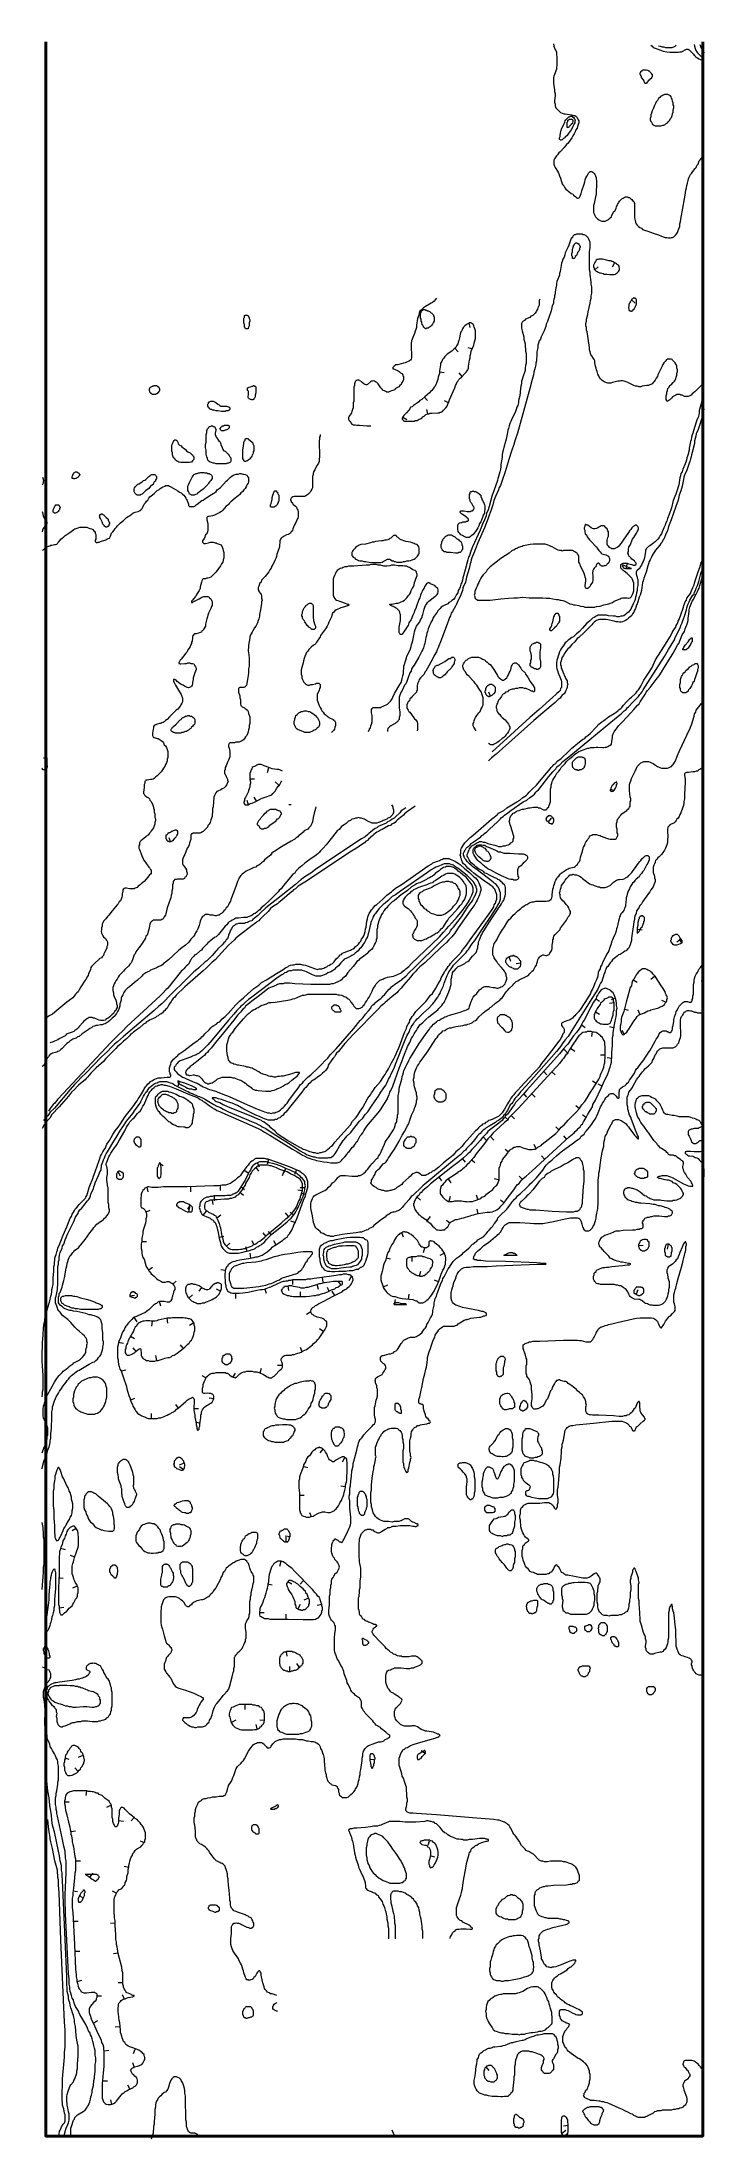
# Model space of a CAD drawing. Header units: millimetres. Extents: x -7 to 33, y -121 to 7.
import ezdxf

# ---------------------------------------------------------------- set-up
doc = ezdxf.new("R2010")
doc.units = ezdxf.units.MM
doc.header["$MEASUREMENT"] = 0
doc.layers.add('Layer 1', color=7, linetype='Continuous', lineweight=0)

msp = doc.modelspace()

# ---------------------------------------------------------------- linework, layer by layer
at = {"layer": 'Layer 1', "color": 250, "lineweight": 9, "true_color": 0x231f20}
for p, q in [((26.63, -6.43), (26.41, -6.61)), ((27.5, -6.43), (27.64, -6.17)), ((28.88, -8.65), (28.66, -8.46)), ((18.77, -10.16), (18.7, -9.87)), ((18.04, -11.64), (17.83, -11.42)), ((18.62, -11.38), (18.91, -11.46)), ((17.18, -12.94), (16.89, -12.9)), ((18.08, -12.94), (18.26, -13.16)), ((16.16, -14.64), (15.94, -14.41)), ((16.09, -15.19), (16.16, -15.45)), ((17.18, -14.64), (17.43, -14.75)), ((14.89, -15.82), (14.64, -15.67)), ((28.37, -24.66), (28.33, -24.95)), ((19.89, -32.5), (20, -32.75)), ((6.34, -37.45), (6.42, -37.15)), ((5.55, -37.86), (5.26, -37.86)), ((6.81, -38.04), (7.03, -38.23)), ((27.64, -38.56), (27.35, -38.52)), ((5.08, -39.15), (5.15, -39.45)), ((5.51, -38.97), (5.66, -39.23)), ((23.73, -40.26), (23.55, -40.48)), ((0.29, -41.44), (0.37, -41.7)), ((29.31, -47.14), (29.02, -47.1)), ((21.27, -49.06), (21.16, -48.76)), ((31.45, -47.84), (31.7, -47.69)), ((31.59, -47.66), (31.74, -47.91)), ((21.59, -49.17), (21.88, -49.13)), ((29.85, -50.13), (30.07, -49.95)), ((26.7, -51.5), (26.45, -51.35)), ((27.43, -51.39), (27.68, -51.28)), ((29.02, -50.35), (28.77, -50.21)), ((30.51, -51.43), (30.8, -51.54)), ((26.7, -52.31), (26.45, -52.17)), ((27.32, -51.61), (27.61, -51.58)), ((28.48, -52.06), (28.22, -51.98)), ((29.06, -52.02), (29.17, -52.31)), ((25.83, -53.13), (25.58, -52.94)), ((26.23, -53.65), (26.27, -53.35)), ((27.32, -53.05), (27.61, -53.13)), ((28.08, -53.28), (28.22, -53.53)), ((24.71, -54.64), (24.49, -54.42)), ((25.18, -54.57), (24.93, -54.39)), ((26.77, -54.79), (27.06, -54.79)), ((27.17, -54.94), (27.46, -54.98)), ((0.87, -56.71), (0.95, -56.42)), ((23.48, -56.01), (23.26, -55.79)), ((23.99, -56.01), (23.77, -55.83)), ((26.27, -56.38), (26.49, -56.53)), ((26.59, -56.57), (26.85, -56.68)), ((22.25, -57.38), (22.07, -57.16)), ((22.75, -57.38), (22.54, -57.16)), ((25.25, -57.9), (25.47, -58.08)), ((21.12, -58.79), (20.91, -58.6)), ((21.49, -58.71), (21.3, -58.53)), ((24.02, -59.19), (24.2, -59.38)), ((25.65, -58.45), (25.87, -58.6)), ((19.78, -60.04), (19.57, -59.82)), ((20.22, -60.01), (20, -59.78)), ((22.68, -60.26), (22.79, -60.52)), ((24.49, -59.75), (24.67, -59.97)), ((-0.07, -61.6), (-0.29, -61.45)), ((5.8, -61.93), (5.66, -61.71)), ((5.84, -61.67), (5.73, -61.41)), ((6.34, -61.48), (6.42, -61.19)), ((7.36, -62), (7.47, -61.74)), ((18.48, -61.37), (18.3, -61.15)), ((19.06, -61.41), (18.84, -61.23)), ((20.91, -60.56), (21.12, -60.74)), ((23.15, -60.97), (23.33, -61.19)), ((-2.68, -62.22), (-2.82, -61.97)), ((-0.97, -63.19), (-1.05, -62.89)), ((1.63, -63.19), (1.63, -62.89)), ((3.45, -63.11), (3.45, -62.82)), ((4.93, -63.07), (4.71, -62.89)), ((5.15, -62.04), (4.89, -61.85)), ((7.25, -62.19), (7.36, -61.93)), ((8.01, -62.11), (8.12, -61.85)), ((8.34, -62.93), (8.63, -62.93)), ((17.03, -62.52), (16.89, -62.3)), ((17.61, -62.63), (17.43, -62.37)), ((20.25, -62.37), (20.54, -62.45)), ((21.78, -62.22), (21.99, -62.45)), ((-0.87, -64.33), (-1.12, -64.44)), ((1.45, -64.26), (1.6, -64)), ((1.56, -64.11), (1.49, -64.41)), ((3.01, -63.96), (2.97, -63.7)), ((3.08, -63.74), (3.08, -63.44)), ((4.86, -63.41), (4.64, -63.22)), ((8.19, -63.07), (8.48, -63.11)), ((8.41, -63.26), (8.7, -63.33)), ((15.73, -63.7), (15.51, -63.52)), ((17.54, -63.48), (17.46, -63.78)), ((19.13, -63.37), (19.24, -63.67)), ((19.17, -64.26), (19.24, -64.55)), ((20.62, -63.67), (20.83, -63.85)), ((2.58, -64.37), (2.4, -64.59)), ((3.48, -64.63), (3.23, -64.81)), ((6.38, -65.63), (6.56, -65.85)), ((7.43, -64.48), (7.61, -64.7)), ((7.72, -64.44), (7.94, -64.63)), ((7.76, -64.96), (8.05, -65.07)), ((16.31, -64.7), (16.12, -64.96)), ((17.32, -64.92), (17.54, -65.11)), ((-1.08, -66.25), (-1.37, -66.25)), ((3.66, -65.92), (3.37, -66)), ((4.03, -66.33), (3.81, -66.55)), ((5, -66.55), (5.08, -66.81)), ((5.37, -66.18), (5.51, -66.44)), ((6.05, -65.7), (6.24, -65.92)), ((6.71, -66.18), (6.85, -66.44)), ((14.68, -65.96), (14.57, -65.7)), ((15.91, -66.92), (15.98, -66.62)), ((29.38, -66.48), (29.09, -66.51)), ((30.87, -66.7), (30.94, -66.4)), ((-0.72, -67.84), (-0.94, -67.99)), ((3.48, -67.96), (3.77, -67.99)), ((5.26, -66.96), (5.29, -67.25)), ((13.88, -67.33), (13.62, -67.25)), ((15.22, -67.47), (15.22, -67.18)), ((15.73, -68.07), (15.65, -68.36)), ((16.92, -67.07), (17.18, -66.96)), ((0.73, -68.66), (0.55, -68.84)), ((2.14, -69.29), (2.32, -69.06)), ((3.19, -69.14), (3.48, -69.29)), ((4.39, -69.73), (4.39, -69.43)), ((6.27, -69.43), (6.2, -69.18)), ((7.65, -69.25), (7.61, -68.95)), ((7.9, -68.88), (7.9, -68.58)), ((8.34, -69.32), (8.34, -69.62)), ((9.46, -69.18), (9.39, -68.88)), ((9.75, -68.73), (9.71, -68.44)), ((10, -69.03), (10.11, -69.29)), ((10.29, -69.29), (10.44, -69.55)), ((10.65, -68.66), (10.84, -68.92)), ((11.34, -68.62), (11.49, -68.36)), ((13.7, -68.92), (13.44, -69.03)), ((15, -69.47), (14.97, -69.77)), ((16.56, -68.58), (16.81, -68.69)), ((29.06, -69.21), (28.95, -69.47)), ((-1.81, -69.55), (-2.1, -69.58)), ((-0.21, -70.21), (-0.29, -69.91)), ((1.74, -69.51), (1.53, -69.69)), ((8.73, -70.69), (8.99, -70.54)), ((14.17, -69.8), (14.1, -70.1)), ((-1.81, -72.21), (-2.06, -72.06)), ((-1.66, -71.17), (-1.81, -70.91)), ((-0.76, -71.43), (-0.72, -71.13)), ((0.22, -71.25), (0.19, -70.95)), ((1.56, -71.36), (1.82, -71.21)), ((9.53, -71.58), (9.79, -71.76)), ((-2.5, -72.5), (-2.79, -72.43)), ((-1.92, -72.76), (-1.73, -72.98)), ((-0.54, -73.24), (-0.47, -73.54)), ((0.98, -72.58), (1.16, -72.8)), ((8.34, -72.72), (8.44, -72.98)), ((-2.35, -74.13), (-2.64, -74.2)), ((2.32, -74.46), (2.58, -74.61)), ((4.35, -74.31), (4.21, -74.54)), ((5.95, -74.02), (5.87, -74.31)), ((6.96, -73.83), (7.25, -73.83)), ((-1.81, -75.87), (-2.06, -75.98)), ((2.76, -75.83), (3.05, -75.87)), ((-0.79, -76.79), (-0.79, -77.09)), ((0.69, -76.24), (0.87, -76.46)), ((2.11, -76.5), (1.82, -76.5)), ((1.92, -77.31), (2.21, -77.38)), ((9.57, -79.2), (9.75, -78.97)), ((10.94, -79.75), (11.09, -79.49)), ((0.95, -79.94), (1.24, -79.82)), ((0.95, -80.05), (1.2, -80.23)), ((8.81, -80.12), (8.52, -80.05)), ((8.59, -81.82), (8.3, -81.82)), ((10.84, -81.23), (11.13, -81.27)), ((8.92, -82.86), (9.02, -83.12)), ((-5.65, -83.97), (-5.39, -83.82)), ((7.43, -84.3), (7.72, -84.34)), ((7.47, -84.37), (7.47, -84.67)), ((-6.05, -85.15), (-6.34, -85.07)), ((-5.76, -85.48), (-5.5, -85.59)), ((7.1, -86.15), (7.18, -85.85)), ((-6.19, -86.92), (-6.48, -86.89)), ((-5.61, -87.48), (-5.32, -87.37)), ((6.63, -87.33), (6.34, -87.26)), ((7.83, -87.26), (7.58, -87.11)), ((8.34, -87.26), (8.55, -87.03)), ((-6.15, -88.7), (-6.44, -88.74)), ((8.34, -88.51), (8.19, -88.77)), ((8.59, -88.22), (8.88, -88.11)), ((9.39, -88.55), (9.68, -88.48)), ((6.13, -89.03), (5.84, -89.03)), ((7.47, -89.11), (7.47, -89.4)), ((7.54, -91.69), (7.5, -91.4)), ((7.68, -92.32), (7.68, -92.62)), ((8.12, -92.14), (8.3, -92.4)), ((4.97, -94.95), (4.97, -94.65)), ((4.39, -95.61), (4.13, -95.76)), ((5.62, -95.87), (5.69, -96.13)), ((5.87, -95.58), (6.16, -95.61)), ((-5.25, -97.87), (-4.96, -97.76)), ((15.76, -97.46), (16.02, -97.65)), ((-5.83, -98.02), (-6.08, -97.94)), ((-5.47, -98.53), (-5.28, -98.76)), ((12.9, -98.02), (12.61, -98.05)), ((-4.78, -100.23), (-4.74, -99.94)), ((-5.83, -100.64), (-6.12, -100.64)), ((-3.51, -100.94), (-3.26, -100.83)), ((-2.02, -101.79), (-1.84, -101.57)), ((-5.43, -102.42), (-5.72, -102.45)), ((-2.5, -101.82), (-2.79, -101.79)), ((-1.48, -103.01), (-1.23, -103.12)), ((16.2, -103.27), (16.27, -103.01)), ((16.6, -104.01), (16.31, -103.93)), ((-5.14, -104.26), (-5.43, -104.26)), ((-4.38, -105), (-4.56, -105.23)), ((-2.46, -104.56), (-2.17, -104.63)), ((-5.32, -106.15), (-5.61, -106.11)), ((-4.96, -106.56), (-5.18, -106.37)), ((-3.18, -106.08), (-2.93, -106.22)), ((-5.28, -107.96), (-5.57, -107.96)), ((-3.29, -108.07), (-3, -108.04)), ((-5.18, -109.81), (-5.47, -109.81)), ((-3.11, -109.92), (-2.82, -109.89)), ((-5.07, -111.59), (-5.36, -111.66)), ((-2.82, -111.7), (-2.53, -111.7)), ((-3.84, -112.55), (-4.13, -112.55)), ((-2.57, -112.44), (-2.46, -112.7)), ((-4.09, -114.06), (-4.34, -114.21)), ((-3, -114.43), (-2.71, -114.4)), ((-1.88, -116.06), (-1.77, -115.8)), ((-3.4, -115.88), (-3.69, -115.91)), ((-1.95, -116.61), (-1.84, -116.91)), ((19.93, -117.1), (19.75, -116.87)), ((-3.47, -117.76), (-3.76, -117.76)), ((-2.24, -117.98), (-2.1, -118.24)), ((-3.29, -118.91), (-3.22, -119.2)), ((24.64, -120.79), (24.38, -120.98)), ((24.49, -120.5), (24.78, -120.46))]:
    msp.add_line(p, q, dxfattribs=at)
at = {"layer": 'Layer 1', "color": 240, "lineweight": 40, "true_color": 0xed1c24}
msp.add_lwpolyline([(33.04, 7.37), (33.04, -121.13), (-7.26, -121.13), (-7.26, 7.37)], dxfattribs=at)
at = {"layer": 'Layer 1', "color": 250, "lineweight": 9, "true_color": 0x231f20}
for points in [[(23.88, 7.25), (23.91, 7.11), (23.95, 6.99), (24.02, 6.85), (24.06, 6.74), (24.06, 6.59), (24.09, 6.44), (24.09, 6.29), (24.09, 6.18), (24.09, 6.07), (24.09, 5.92), (24.06, 5.81), (24.06, 5.7), (24.02, 5.59), (23.99, 5.48), (23.91, 5.26), (23.88, 5.18), (23.88, 5.07), (23.88, 4.96), (23.88, 4.81), (23.95, 4.44), (23.95, 4.33), (23.99, 4.18), (23.99, 4.07), (23.95, 3.78), (23.95, 3.67), (23.99, 3.56), (23.99, 3.44), (24.02, 3.33), (24.09, 3.26), (24.17, 3.19), (24.24, 3.11), (24.31, 3.04), (24.42, 3), (24.53, 2.96), (24.6, 2.96), (24.71, 2.93), (25, 2.89), (25.07, 2.85), (25.18, 2.85), (25.25, 2.82), (25.33, 2.74), (25.36, 2.67), (25.4, 2.59), (25.43, 2.52), (25.43, 2.41), (25.4, 2.3), (25.36, 2.19), (25.33, 2.08), (25.25, 1.97), (25.22, 1.85), (25.14, 1.74), (25.07, 1.6), (25, 1.48), (24.93, 1.37), (24.85, 1.26), (24.78, 1.15), (24.67, 1.08), (24.6, 0.97), (24.53, 0.89), (24.28, 0.63), (24.2, 0.56), (24.13, 0.45), (24.06, 0.38), (23.99, 0.26), (23.95, 0.19), (23.91, 0.12), (23.91, 0.04), (23.91, -0.07), (23.91, -0.14), (23.95, -0.25), (23.99, -0.33), (24.17, -0.62), (24.2, -0.73), (24.24, -0.84), (24.31, -0.99), (24.42, -1.33), (24.46, -1.4), (24.53, -1.47), (24.57, -1.58), (24.64, -1.66), (24.71, -1.73), (24.82, -1.81), (24.96, -1.92), (25.07, -1.95), (25.11, -2.03), (25.25, -2.14), (25.29, -2.18), (25.36, -2.21), (25.4, -2.21), (25.47, -2.18), (25.51, -2.1), (25.54, -2.03), (25.58, -1.92), (25.62, -1.77), (25.76, -1.36), (25.8, -1.21), (25.83, -1.1), (25.87, -0.96), (25.94, -0.84), (25.98, -0.77), (26.01, -0.7), (26.09, -0.62), (26.12, -0.59), (26.2, -0.59), (26.23, -0.59), (26.3, -0.62), (26.38, -0.7), (26.41, -0.77), (26.45, -0.84), (26.49, -0.96), (26.49, -1.03), (26.52, -1.14), (26.52, -1.25), (26.52, -1.4), (26.52, -1.55), (26.49, -1.69), (26.49, -1.84), (26.49, -1.99), (26.45, -2.14), (26.38, -2.55), (26.34, -2.66), (26.34, -2.8), (26.34, -2.92), (26.34, -2.99), (26.34, -3.1), (26.38, -3.17), (26.41, -3.28), (26.45, -3.36), (26.52, -3.43), (26.59, -3.51), (26.67, -3.54), (26.74, -3.58), (26.85, -3.62), (26.92, -3.62), (26.99, -3.62), (27.06, -3.62), (27.14, -3.58), (27.21, -3.54), (27.28, -3.51), (27.35, -3.43), (27.43, -3.36), (27.46, -3.28), (27.57, -3.06), (27.64, -2.99), (27.72, -2.84), (27.75, -2.73), (27.86, -2.51), (27.93, -2.4), (28.01, -2.32), (28.08, -2.25), (28.15, -2.21), (28.22, -2.18), (28.3, -2.14), (28.4, -2.14), (28.48, -2.18), (28.55, -2.18), (28.62, -2.25), (28.69, -2.29), (28.73, -2.36), (28.8, -2.43), (28.84, -2.55), (28.84, -2.66), (28.84, -2.8), (28.84, -2.92), (28.84, -3.17), (28.84, -3.32), (28.84, -3.43), (28.88, -3.58), (28.91, -3.69), (28.95, -3.8), (29.02, -3.88), (29.09, -3.95), (29.17, -4.02), (29.27, -4.06), (29.35, -4.14), (29.46, -4.17), (29.67, -4.25), (30, -4.36), (30.32, -4.47), (30.51, -4.54), (30.61, -4.58), (30.72, -4.62), (30.83, -4.62), (30.94, -4.65), (31.05, -4.65), (31.12, -4.62), (31.19, -4.62), (31.27, -4.58), (31.3, -4.54), (31.38, -4.47), (31.45, -4.39), (31.48, -4.32), (31.52, -4.21), (31.56, -4.1), (31.63, -3.95), (31.63, -3.8), (31.67, -3.65), (31.7, -3.51), (31.77, -3.06), (31.96, -2.03), (31.99, -1.73), (32.03, -1.58), (32.06, -1.44), (32.1, -1.29), (32.14, -1.14), (32.17, -1.03), (32.21, -0.92), (32.28, -0.77), (32.35, -0.7), (32.43, -0.59), (32.57, -0.4), (32.64, -0.33), (32.68, -0.22), (32.75, -0.14), (32.82, 0.08), (32.9, 0.15), (32.97, 0.26), (33.04, 0.34), (33.11, 0.41)], [(29.85, 7.18), (29.93, 7.11), (30, 7.03), (30.11, 6.99), (30.18, 6.96), (30.29, 6.92), (30.4, 6.88), (30.51, 6.85), (30.61, 6.81), (30.83, 6.77), (31.01, 6.74), (31.12, 6.74), (31.23, 6.74), (31.34, 6.74), (31.45, 6.74), (31.52, 6.74), (31.63, 6.77), (31.74, 6.77), (31.81, 6.81), (31.96, 6.88), (32.03, 6.92), (32.06, 6.92), (32.14, 6.92), (32.21, 6.88), (32.24, 6.85), (32.32, 6.77), (32.39, 6.7), (32.46, 6.62), (32.5, 6.55), (32.57, 6.51), (32.61, 6.44), (32.72, 6.4), (32.79, 6.33), (32.9, 6.29), (33.01, 6.25)], [(30.32, 7.14), (30.43, 7.11), (30.54, 7.07), (30.65, 7.07), (30.76, 7.03), (30.87, 7.03), (30.94, 7.03), (31.05, 7.03), (31.16, 7.03), (31.27, 7.07), (31.34, 7.11), (31.41, 7.18)], [(32.5, 7.22), (32.53, 7.11), (32.57, 6.96), (32.61, 6.85), (32.68, 6.77), (32.72, 6.7), (32.79, 6.62), (32.86, 6.55), (32.93, 6.48), (33.04, 6.44)], [(32.86, 7.22), (32.9, 7.11), (32.93, 6.99), (33.01, 6.88), (33.08, 6.81), (33.11, 6.7)], [(29.53, 4.81), (29.49, 4.85), (29.42, 5), (29.42, 5.03), (29.27, 5.18), (29.27, 5.26), (29.24, 5.29), (29.24, 5.33), (29.2, 5.37), (29.2, 5.4), (29.2, 5.48), (29.24, 5.52), (29.24, 5.55), (29.27, 5.59), (29.31, 5.59), (29.35, 5.63), (29.38, 5.66), (29.46, 5.66), (29.49, 5.66), (29.53, 5.66), (29.56, 5.66), (29.64, 5.63), (29.67, 5.63), (29.71, 5.59), (29.75, 5.59), (29.78, 5.55), (29.82, 5.52), (29.85, 5.48), (29.89, 5.44), (29.89, 5.4), (29.93, 5.37), (29.93, 5.29), (29.93, 5.26), (29.93, 5.22), (29.89, 5.18), (29.89, 5.15), (29.85, 5.11), (29.82, 5.11), (29.75, 5.03), (29.71, 5.03), (29.71, 5), (29.6, 4.89), (29.6, 4.85), (29.56, 4.81), (29.53, 4.81)], [(30.72, 4.15), (30.69, 4.15), (30.61, 4.11), (30.54, 4.07), (30.47, 4.04), (30.4, 3.96), (30.32, 3.89), (30.25, 3.78), (30.18, 3.7), (30.14, 3.59), (30.07, 3.48), (30.04, 3.37), (30, 3.26), (29.93, 3.15), (29.89, 3), (29.85, 2.89), (29.85, 2.78), (29.82, 2.67), (29.82, 2.59), (29.85, 2.48), (29.89, 2.45), (29.93, 2.37), (29.96, 2.3), (30.04, 2.26), (30.11, 2.22), (30.18, 2.22), (30.29, 2.22), (30.36, 2.22), (30.47, 2.22), (30.58, 2.26), (30.65, 2.26), (30.72, 2.3), (30.8, 2.37), (30.87, 2.41), (30.94, 2.48), (31.01, 2.56), (31.05, 2.67), (31.12, 2.74), (31.16, 2.85), (31.19, 2.96), (31.23, 3.07), (31.23, 3.19), (31.27, 3.33), (31.27, 3.44), (31.23, 3.52), (31.23, 3.63), (31.19, 3.74), (31.16, 3.85), (31.12, 3.93), (31.09, 4), (31.05, 4.07), (30.98, 4.11), (30.9, 4.15), (30.83, 4.15), (30.76, 4.15), (30.72, 4.15)], [(24.31, 1.34), (24.28, 1.37), (24.24, 1.41), (24.24, 1.48), (24.28, 1.56), (24.28, 1.63), (24.31, 1.78), (24.38, 2.04), (24.46, 2.19), (24.53, 2.37), (24.57, 2.45), (24.6, 2.52), (24.64, 2.59), (24.67, 2.63), (24.75, 2.71), (24.78, 2.74), (24.82, 2.78), (24.89, 2.78), (24.93, 2.82), (25, 2.82), (25.04, 2.78), (25.11, 2.74), (25.14, 2.74), (25.14, 2.67), (25.18, 2.63), (25.18, 2.59), (25.22, 2.52), (25.18, 2.48), (25.18, 2.41), (25.14, 2.34), (25.11, 2.26), (25.07, 2.19), (25.04, 2.11), (24.96, 1.97), (24.85, 1.82), (24.78, 1.74), (24.71, 1.63), (24.6, 1.52), (24.57, 1.48), (24.49, 1.45), (24.46, 1.41), (24.42, 1.37), (24.35, 1.34), (24.31, 1.34)], [(24.71, 2.11), (24.71, 2.15), (24.71, 2.22), (24.71, 2.34), (24.71, 2.41), (24.71, 2.45), (24.75, 2.48), (24.75, 2.52), (24.75, 2.56), (24.78, 2.56), (24.78, 2.59), (24.82, 2.59), (24.85, 2.63), (24.89, 2.63), (24.96, 2.63), (25, 2.63), (25.04, 2.59), (25.07, 2.59), (25.07, 2.56), (25.07, 2.52), (25.07, 2.48), (25.04, 2.41), (25.04, 2.37), (24.96, 2.3), (24.93, 2.26), (24.89, 2.22), (24.85, 2.19), (24.82, 2.15), (24.78, 2.11), (24.75, 2.11), (24.71, 2.11)], [(33.08, -13.45), (33.04, -13.56), (32.97, -13.67), (32.9, -13.75), (32.79, -13.86), (32.72, -13.93), (32.64, -14.01), (32.57, -14.08), (32.46, -14.16), (32.39, -14.23), (32.32, -14.3), (32.24, -14.34), (32.14, -14.38), (32.06, -14.38), (31.99, -14.38), (31.92, -14.38), (31.77, -14.3), (31.7, -14.3), (31.63, -14.27), (31.56, -14.27), (31.45, -14.27), (31.38, -14.3), (31.3, -14.34), (31.23, -14.38), (31.19, -14.41), (31.12, -14.49), (31.01, -14.6), (30.94, -14.64), (30.9, -14.67), (30.87, -14.67), (30.83, -14.67), (30.83, -14.64), (30.8, -14.56), (30.8, -14.45), (30.8, -14.34), (30.83, -14.23), (30.83, -14.12), (30.87, -14.01), (30.9, -13.9), (30.98, -13.82), (31.01, -13.71), (31.09, -13.67), (31.23, -13.53), (31.3, -13.45), (31.34, -13.38), (31.38, -13.31), (31.41, -13.19), (31.45, -13.08), (31.45, -12.97), (31.48, -12.86), (31.48, -12.75), (31.45, -12.64), (31.45, -12.53), (31.41, -12.42), (31.34, -12.31), (31.27, -12.23), (31.19, -12.16), (31.16, -12.12), (31.09, -12.09), (30.98, -12.09), (30.9, -12.09), (30.87, -12.09), (30.8, -12.16), (30.72, -12.23), (30.65, -12.31), (30.58, -12.42), (30.54, -12.53), (30.47, -12.68), (30.29, -13.05), (30.25, -13.16), (30.18, -13.27), (30.11, -13.38), (30.04, -13.49), (30, -13.53), (29.93, -13.6), (29.85, -13.64), (29.78, -13.67), (29.71, -13.71), (29.6, -13.71), (29.31, -13.75), (29.24, -13.79), (29.13, -13.79), (29.02, -13.75), (28.91, -13.75), (28.8, -13.71), (28.73, -13.67), (28.44, -13.53), (28.33, -13.49), (28.22, -13.45), (28.12, -13.42), (28.01, -13.42), (27.93, -13.45), (27.83, -13.45), (27.5, -13.53), (27.39, -13.56), (27.28, -13.56), (27.21, -13.56), (27.1, -13.53), (26.99, -13.49), (26.92, -13.45), (26.85, -13.38), (26.77, -13.31), (26.7, -13.23), (26.67, -13.12), (26.59, -13.01), (26.56, -12.86), (26.52, -12.75), (26.49, -12.64), (26.45, -12.53), (26.41, -12.31), (26.41, -12.2), (26.38, -12.12), (26.34, -12.05), (26.23, -11.9), (26.2, -11.86), (26.16, -11.75), (26.12, -11.64), (26.09, -11.53), (26.09, -11.38), (26.01, -10.83), (25.98, -10.68), (25.94, -10.42), (25.91, -10.31), (25.91, -10.16), (25.87, -10.05), (25.87, -9.9), (25.91, -9.76), (25.91, -9.64), (25.94, -9.5), (25.98, -9.35), (26.01, -9.2), (26.12, -8.65), (26.16, -8.5), (26.2, -8.35), (26.2, -8.2), (26.23, -8.05), (26.23, -7.91), (26.23, -7.76), (26.23, -7.65), (26.2, -7.5), (26.2, -7.35), (26.12, -6.91), (26.12, -6.76), (26.09, -6.61), (26.09, -6.46), (26.09, -6.35), (26.09, -6.21), (26.09, -6.06), (26.09, -5.8), (26.09, -5.65), (26.09, -5.5), (26.12, -5.24), (26.12, -5.13), (26.12, -5.02), (26.12, -4.91), (26.09, -4.84), (26.05, -4.73), (26.01, -4.65), (25.94, -4.58), (25.87, -4.51), (25.76, -4.47), (25.69, -4.47), (25.65, -4.43), (25.54, -4.43), (25.43, -4.43), (25.36, -4.43), (25.29, -4.43), (25.22, -4.47), (25.14, -4.47), (25.07, -4.54), (25.04, -4.62), (24.96, -4.69), (24.93, -4.8), (24.89, -4.91), (24.82, -5.1), (24.75, -5.24), (24.6, -5.58), (24.57, -5.69), (24.53, -5.84), (24.46, -5.95), (24.42, -6.1), (24.38, -6.21), (24.35, -6.35), (24.28, -6.72), (24.24, -6.83), (24.24, -6.95), (24.09, -7.32), (24.06, -7.46), (24.06, -7.57), (24.02, -7.72), (23.99, -7.98), (23.99, -8.09), (23.95, -8.2), (23.95, -8.31), (23.91, -8.42), (23.88, -8.54), (23.88, -8.68), (23.8, -8.83), (23.73, -9.13), (23.59, -9.53), (23.51, -9.79), (23.44, -9.94), (23.41, -10.09), (23.37, -10.2), (23.3, -10.35), (23.12, -10.72), (23.08, -10.86), (23.01, -10.98), (22.97, -11.12), (22.93, -11.23), (22.93, -11.38), (22.9, -11.49), (22.86, -11.64), (22.86, -11.79), (22.83, -12.2), (22.79, -12.34), (22.79, -12.45), (22.75, -12.6), (22.72, -12.75), (22.68, -12.9), (22.65, -13.05), (22.57, -13.34), (22.43, -13.9), (21.67, -16.63), (21.52, -17.04), (21.45, -17.34), (21.3, -17.74), (21.16, -18.19), (20.91, -19), (20.73, -19.55), (20.62, -19.85), (20.54, -19.96), (20.51, -20.11), (20.33, -20.52), (20.29, -20.63), (20.22, -20.77), (20.15, -21.03), (20.04, -21.4), (20, -21.51), (19.93, -21.66), (19.86, -21.92), (19.75, -22.18), (19.64, -22.44), (19.24, -23.36), (19.1, -23.73), (18.99, -23.99), (18.88, -24.29), (18.84, -24.4), (18.81, -24.55), (18.77, -24.66), (18.7, -24.95), (18.55, -25.47), (18.48, -25.77), (18.44, -25.88), (18.37, -26.02), (18.33, -26.14), (18.3, -26.28), (18.26, -26.39), (18.15, -26.65), (18.04, -26.88), (17.97, -27.02), (17.94, -27.13), (17.86, -27.25), (17.68, -27.58), (17.61, -27.69), (17.57, -27.84), (17.5, -27.95), (17.46, -28.06), (17.36, -28.35), (16.96, -29.43), (16.85, -29.69), (16.81, -29.8), (16.74, -29.94), (16.7, -30.06), (16.56, -30.28), (16.45, -30.5), (16.05, -31.24), (15.98, -31.31), (15.94, -31.42), (15.87, -31.5), (15.73, -31.65), (15.65, -31.76), (15.62, -31.83), (15.58, -31.94), (15.54, -32.01), (15.51, -32.13), (15.51, -32.2), (15.51, -32.27), (15.51, -32.35), (15.51, -32.42), (15.47, -32.46), (15.47, -32.53), (15.44, -32.57), (15.4, -32.61), (15.29, -32.72), (15.22, -32.79), (15.15, -32.87), (15.07, -32.94), (15.04, -33.05), (14.97, -33.12), (14.93, -33.2), (14.89, -33.31), (14.89, -33.38), (14.89, -33.46), (14.93, -33.57), (14.97, -33.64), (15, -33.72), (15.07, -33.75), (15.18, -33.9), (15.36, -34.16), (15.44, -34.23), (15.51, -34.34), (15.54, -34.46), (15.54, -34.57), (15.54, -34.68), (15.54, -34.79), (15.51, -34.9)], [(25.07, -5.91), (25.04, -5.91), (25.04, -5.87), (25.04, -5.84), (25.04, -5.8), (25, -5.76), (25, -5.69), (25, -5.65), (25, -5.61), (25.04, -5.5), (25.04, -5.39), (25.07, -5.28), (25.11, -5.17), (25.11, -5.13), (25.14, -5.1), (25.14, -5.06), (25.18, -5.02), (25.22, -4.99), (25.25, -4.95), (25.29, -4.95), (25.33, -4.95), (25.36, -4.99), (25.4, -4.99), (25.43, -5.02), (25.43, -5.06), (25.47, -5.1), (25.47, -5.13), (25.51, -5.17), (25.51, -5.21), (25.51, -5.24), (25.47, -5.28), (25.47, -5.32), (25.47, -5.36), (25.43, -5.47), (25.36, -5.54), (25.33, -5.65), (25.29, -5.73), (25.22, -5.8), (25.18, -5.87), (25.14, -5.91), (25.11, -5.91), (25.07, -5.91)], [(26.7, -5.95), (26.67, -5.95), (26.59, -5.98), (26.56, -5.98), (26.49, -6.02), (26.45, -6.1), (26.41, -6.17), (26.38, -6.24), (26.34, -6.32), (26.34, -6.39), (26.34, -6.46), (26.38, -6.5), (26.38, -6.58), (26.41, -6.61), (26.45, -6.65), (26.49, -6.69), (26.56, -6.72), (26.63, -6.76), (26.7, -6.8), (26.77, -6.8), (26.92, -6.83), (26.99, -6.87), (27.17, -6.87), (27.32, -6.91), (27.39, -6.91), (27.5, -6.91), (27.57, -6.91), (27.61, -6.91), (27.68, -6.87), (27.72, -6.83), (27.79, -6.8), (27.83, -6.76), (27.86, -6.72), (27.9, -6.65), (27.93, -6.61), (27.93, -6.54), (27.9, -6.46), (27.9, -6.39), (27.86, -6.32), (27.79, -6.28), (27.75, -6.24), (27.68, -6.21), (27.61, -6.17), (27.54, -6.13), (27.46, -6.1), (27.39, -6.06), (27.28, -6.06), (27.14, -6.02), (26.96, -5.98), (26.88, -5.95), (26.81, -5.95), (26.74, -5.95), (26.7, -5.95)], [(16.7, -8.35), (16.63, -8.46), (16.56, -8.54), (16.45, -8.61), (16.38, -8.65), (16.27, -8.72), (16.02, -8.87), (15.91, -8.94), (15.83, -9.02), (15.76, -9.09), (15.69, -9.16), (15.65, -9.28), (15.62, -9.39), (15.58, -9.5), (15.54, -9.61), (15.47, -10.01), (15.47, -10.16), (15.44, -10.27), (15.4, -10.38), (15.36, -10.53), (15.22, -10.86), (15.18, -10.98), (15.15, -11.12), (15.15, -11.23), (15.15, -11.38), (15.15, -11.49), (15.18, -11.72), (15.18, -11.83), (15.18, -11.94), (15.18, -12.01), (15.15, -12.09), (15.11, -12.16), (15.04, -12.2), (14.97, -12.23), (14.86, -12.27), (14.78, -12.31), (14.68, -12.34), (14.39, -12.42), (14.31, -12.45), (14.2, -12.45), (14.17, -12.49), (14.1, -12.53), (14.06, -12.57), (14.02, -12.6), (14.02, -12.64), (14.02, -12.68), (14.06, -12.68), (14.13, -12.71), (14.35, -12.82), (14.42, -12.86), (14.49, -12.94), (14.57, -12.97), (14.64, -13.05), (14.64, -13.12), (14.68, -13.16), (14.68, -13.23), (14.68, -13.34), (14.64, -13.45), (14.57, -13.53), (14.53, -13.64), (14.46, -13.71), (14.39, -13.79), (14.28, -13.86), (14.2, -13.9), (14.13, -13.97), (14.02, -14.01), (13.95, -14.04), (13.84, -14.08), (13.77, -14.12), (13.66, -14.12), (13.59, -14.08), (13.52, -14.04), (13.44, -14.01), (13.37, -13.93), (13.3, -13.86), (13.12, -13.6), (13.05, -13.53), (12.97, -13.49), (12.9, -13.45), (12.83, -13.42), (12.76, -13.45), (12.72, -13.45), (12.65, -13.49), (12.47, -13.64), (12.43, -13.67), (12.39, -13.67), (12.32, -13.64), (12.25, -13.6), (12.14, -13.53), (12.07, -13.45), (11.99, -13.42), (11.96, -13.38), (11.89, -13.38), (11.81, -13.38), (11.78, -13.42), (11.74, -13.45), (11.71, -13.49), (11.67, -13.6), (11.67, -13.71), (11.63, -13.82), (11.63, -13.97), (11.63, -14.08), (11.63, -14.67), (11.6, -14.78), (11.6, -14.93), (11.6, -15.08), (11.56, -15.19), (11.52, -15.3), (11.49, -15.38), (11.45, -15.45), (11.42, -15.49), (11.34, -15.6), (11.31, -15.67), (11.31, -15.75), (11.31, -15.78), (11.34, -15.86), (11.38, -15.89), (11.42, -15.97), (11.45, -16), (11.52, -16.08), (11.6, -16.12), (11.63, -16.12), (11.71, -16.12), (11.81, -16.15), (11.99, -16.15), (12.43, -16.19), (12.61, -16.19), (12.68, -16.19)], [(23.04, -8.42), (23.01, -8.5), (23.01, -8.72), (23.01, -8.79), (22.97, -8.87), (22.93, -8.94), (22.9, -9.02), (22.86, -9.09), (22.83, -9.16), (22.75, -9.28), (22.68, -9.35), (22.61, -9.42), (22.5, -9.46), (22.43, -9.53), (22.17, -9.64), (22.1, -9.72), (22.03, -9.76), (21.96, -9.83), (21.92, -9.9), (21.92, -9.98), (21.92, -10.09), (21.92, -10.2), (21.96, -10.35), (22.07, -10.72), (22.07, -10.86), (22.1, -11.01), (22.14, -11.16), (22.14, -11.31), (22.17, -11.46), (22.17, -11.6), (22.21, -11.75), (22.21, -11.94), (22.21, -12.09), (22.21, -12.23), (22.21, -12.34), (22.17, -12.49), (22.14, -12.64), (22.14, -12.79), (21.99, -13.19), (21.96, -13.34), (21.92, -13.45), (21.92, -13.6), (21.88, -13.75), (21.85, -13.9), (21.81, -14.34), (21.78, -14.49), (21.74, -14.64), (21.74, -14.78), (21.7, -14.93), (21.63, -15.04), (21.59, -15.19), (21.56, -15.3), (21.3, -15.82), (21.27, -15.93), (21.2, -16.04), (21.16, -16.19), (21.12, -16.34), (21.09, -16.45), (21.05, -16.6), (20.98, -17), (20.94, -17.15), (20.83, -17.52), (20.8, -17.67), (20.76, -17.82), (20.73, -17.96), (20.73, -18.11), (20.65, -18.56), (20.65, -18.7), (20.62, -18.85), (20.58, -19), (20.54, -19.15), (20.51, -19.3), (20.47, -19.41), (20.44, -19.55), (20.22, -20.18), (20.15, -20.33), (20.11, -20.44), (20.04, -20.74), (19.93, -21.14), (19.86, -21.4), (19.78, -21.55), (19.75, -21.7), (19.71, -21.81), (19.64, -21.96), (19.53, -22.22), (19.38, -22.59), (18.91, -23.62), (18.81, -23.88), (18.73, -24.14), (18.66, -24.25), (18.62, -24.4), (18.59, -24.55), (18.55, -24.69), (18.52, -24.8), (18.37, -25.4), (18.33, -25.51), (18.3, -25.66), (18.26, -25.8), (18.19, -25.91), (18.15, -26.06), (18.12, -26.17), (18.04, -26.28), (18.01, -26.43), (17.94, -26.54), (17.86, -26.65), (17.83, -26.73), (17.75, -26.84), (17.65, -26.91), (17.57, -26.99), (17.46, -27.02), (17.39, -27.1), (17.18, -27.21), (17.1, -27.25), (16.99, -27.32), (16.92, -27.39), (16.85, -27.47), (16.78, -27.54), (16.74, -27.61), (16.56, -27.87), (16.49, -27.98), (16.45, -28.1), (16.38, -28.21), (16.34, -28.32), (16.27, -28.43), (16.23, -28.54), (16.2, -28.65), (16.16, -28.8), (16.12, -28.91), (16.09, -29.06), (16.05, -29.17), (15.98, -29.54), (15.94, -29.65), (15.91, -29.8), (15.87, -29.91), (15.8, -30.02), (15.73, -30.17), (15.62, -30.39), (15.4, -30.76), (15.33, -30.87), (15.26, -30.98), (15.18, -31.09), (15.15, -31.24), (15.07, -31.35), (14.93, -31.76), (14.89, -31.87), (14.82, -32.01), (14.75, -32.09), (14.6, -32.42), (14.53, -32.5), (14.49, -32.61), (14.46, -32.72), (14.42, -32.83), (14.42, -32.94), (14.42, -33.09), (14.42, -33.24), (14.42, -33.35), (14.42, -33.49), (14.46, -33.75), (14.46, -33.86), (14.46, -33.97), (14.42, -34.09), (14.42, -34.2), (14.35, -34.27), (14.31, -34.34), (14.24, -34.38), (14.17, -34.46), (13.91, -34.6), (13.84, -34.64), (13.81, -34.68), (13.73, -34.75), (13.7, -34.86), (13.7, -34.94)], [(28.8, -8.35), (28.77, -8.35), (28.73, -8.39), (28.69, -8.42), (28.66, -8.46), (28.62, -8.54), (28.59, -8.57), (28.59, -8.61), (28.55, -8.65), (28.55, -8.68), (28.51, -8.72), (28.51, -8.79), (28.51, -8.87), (28.48, -8.91), (28.48, -8.94), (28.51, -9.02), (28.51, -9.05), (28.51, -9.09), (28.55, -9.09), (28.55, -9.13), (28.59, -9.13), (28.62, -9.16), (28.66, -9.16), (28.69, -9.13), (28.73, -9.13), (28.77, -9.09), (28.77, -9.05), (28.84, -8.98), (28.88, -8.91), (28.91, -8.87), (28.91, -8.83), (28.95, -8.79), (28.95, -8.76), (28.98, -8.72), (28.98, -8.68), (28.98, -8.61), (28.98, -8.57), (28.98, -8.54), (28.98, -8.5), (28.98, -8.46), (28.95, -8.42), (28.95, -8.39), (28.91, -8.39), (28.91, -8.35), (28.88, -8.35), (28.84, -8.35), (28.8, -8.35)], [(5.08, -10.24), (5.04, -10.24), (5, -10.24), (4.97, -10.2), (4.97, -10.16), (4.93, -10.13), (4.93, -10.09), (4.93, -10.05), (4.93, -10.01), (4.93, -9.98), (4.89, -9.87), (4.89, -9.72), (4.89, -9.61), (4.89, -9.57), (4.93, -9.53), (4.93, -9.5), (4.93, -9.46), (4.93, -9.42), (4.97, -9.39), (5, -9.39), (5.04, -9.39), (5.08, -9.39), (5.11, -9.39), (5.11, -9.42), (5.15, -9.42), (5.18, -9.46), (5.18, -9.5), (5.22, -9.53), (5.22, -9.57), (5.22, -9.61), (5.26, -9.68), (5.26, -9.72), (5.26, -9.76), (5.22, -9.87), (5.22, -9.94), (5.22, -10.05), (5.18, -10.13), (5.18, -10.16), (5.15, -10.2), (5.15, -10.24), (5.11, -10.24), (5.08, -10.24)], [(18.7, -9.87), (18.66, -9.9), (18.59, -9.94), (18.52, -9.98), (18.44, -10.05), (18.37, -10.13), (18.3, -10.24), (18.26, -10.35), (18.19, -10.42), (18.15, -10.57), (18.12, -10.79), (18.08, -10.94), (18.04, -11.05), (18.01, -11.16), (17.94, -11.27), (17.9, -11.38), (17.79, -11.46), (17.72, -11.53), (17.65, -11.6), (17.36, -11.79), (17.28, -11.86), (17.21, -11.94), (17.14, -12.05), (17.07, -12.12), (17.03, -12.23), (16.96, -12.34), (16.96, -12.45), (16.92, -12.57), (16.89, -12.82), (16.89, -12.97), (16.85, -13.08), (16.81, -13.19), (16.78, -13.34), (16.74, -13.45), (16.7, -13.56), (16.67, -13.64), (16.63, -13.75), (16.56, -13.82), (16.49, -13.93), (16.41, -14.01), (16.34, -14.08), (16.27, -14.16), (15.98, -14.41), (15.8, -14.56), (15.69, -14.64), (15.62, -14.71), (15.54, -14.78), (15.29, -14.93), (15.22, -15.01), (15.11, -15.04), (15.07, -15.15), (15, -15.23), (14.86, -15.38), (14.71, -15.56), (14.64, -15.63), (14.6, -15.71), (14.6, -15.75), (14.6, -15.78), (14.64, -15.82), (14.68, -15.86), (14.75, -15.89), (14.86, -15.89), (14.93, -15.89), (15.04, -15.89), (15.11, -15.89), (15.22, -15.89), (15.33, -15.89), (15.4, -15.86), (15.51, -15.86), (15.58, -15.82), (15.65, -15.78), (15.73, -15.75), (15.8, -15.71), (15.87, -15.63), (15.94, -15.6), (16.02, -15.52), (16.05, -15.49), (16.16, -15.45), (16.23, -15.45), (16.31, -15.41), (16.41, -15.41), (16.78, -15.38), (16.89, -15.38), (16.92, -15.34), (16.99, -15.34), (17.07, -15.3), (17.14, -15.23), (17.21, -15.15), (17.28, -15.08), (17.36, -14.97), (17.39, -14.86), (17.46, -14.71), (17.5, -14.6), (17.72, -14.08), (17.83, -13.86), (17.86, -13.71), (17.94, -13.6), (17.97, -13.49), (18.04, -13.42), (18.08, -13.34), (18.15, -13.27), (18.23, -13.19), (18.44, -12.97), (18.52, -12.9), (18.59, -12.82), (18.62, -12.75), (18.66, -12.64), (18.66, -12.53), (18.7, -12.27), (18.73, -12.16), (18.77, -12.01), (18.77, -11.9), (18.81, -11.75), (18.84, -11.6), (18.99, -11.23), (19.02, -11.12), (19.06, -10.98), (19.1, -10.83), (19.1, -10.72), (19.1, -10.61), (19.1, -10.46), (19.1, -10.35), (19.06, -10.24), (19.02, -10.13), (18.99, -10.05), (18.95, -9.94), (18.88, -9.9), (18.81, -9.87), (18.73, -9.87), (18.7, -9.87)], [(16.05, -10.24), (16.02, -10.24), (15.98, -10.2), (15.94, -10.16), (15.91, -10.13), (15.91, -10.09), (15.87, -10.01), (15.83, -9.98), (15.8, -9.83), (15.76, -9.76), (15.76, -9.68), (15.76, -9.64), (15.73, -9.57), (15.73, -9.5), (15.73, -9.42), (15.73, -9.35), (15.73, -9.28), (15.76, -9.24), (15.76, -9.16), (15.8, -9.13), (15.83, -9.09), (15.87, -9.09), (15.91, -9.05), (15.94, -9.05), (15.98, -9.05), (16.05, -9.09), (16.09, -9.09), (16.16, -9.13), (16.2, -9.13), (16.31, -9.2), (16.34, -9.24), (16.41, -9.28), (16.45, -9.31), (16.49, -9.35), (16.52, -9.39), (16.52, -9.46), (16.56, -9.5), (16.56, -9.57), (16.56, -9.64), (16.56, -9.72), (16.56, -9.76), (16.52, -9.83), (16.49, -9.9), (16.45, -9.94), (16.41, -10.01), (16.38, -10.05), (16.34, -10.09), (16.27, -10.13), (16.23, -10.16), (16.2, -10.2), (16.16, -10.2), (16.12, -10.2), (16.05, -10.24)], [(-0.65, -14.27), (-0.68, -14.27), (-0.72, -14.27), (-0.76, -14.23), (-0.79, -14.23), (-0.79, -14.19), (-0.83, -14.16), (-0.87, -14.12), (-0.87, -14.08), (-0.9, -14.04), (-0.9, -14.01), (-0.9, -13.97), (-0.9, -13.93), (-0.9, -13.9), (-0.87, -13.9), (-0.87, -13.86), (-0.83, -13.82), (-0.79, -13.79), (-0.72, -13.75), (-0.68, -13.75), (-0.65, -13.71), (-0.61, -13.71), (-0.58, -13.71), (-0.54, -13.71), (-0.5, -13.71), (-0.47, -13.71), (-0.43, -13.75), (-0.39, -13.75), (-0.39, -13.79), (-0.36, -13.79), (-0.32, -13.82), (-0.32, -13.86), (-0.29, -13.9), (-0.29, -13.93), (-0.29, -13.97), (-0.29, -14.01), (-0.29, -14.04), (-0.32, -14.08), (-0.32, -14.12), (-0.36, -14.12), (-0.36, -14.16), (-0.39, -14.19), (-0.43, -14.19), (-0.43, -14.23), (-0.47, -14.23), (-0.54, -14.27), (-0.61, -14.27), (-0.65, -14.27)], [(5.4, -14.6), (5.37, -14.6), (5.33, -14.56), (5.29, -14.56), (5.22, -14.53), (5.18, -14.49), (5.15, -14.45), (5.15, -14.41), (5.15, -14.38), (5.18, -14.27), (5.18, -14.19), (5.18, -14.16), (5.18, -14.12), (5.18, -14.08), (5.15, -14.04), (5.11, -14.01), (5.11, -13.97), (5.11, -13.93), (5.11, -13.9), (5.11, -13.86), (5.15, -13.86), (5.18, -13.82), (5.22, -13.82), (5.29, -13.79), (5.4, -13.75), (5.44, -13.75), (5.47, -13.71), (5.51, -13.71), (5.55, -13.75), (5.58, -13.75), (5.62, -13.79), (5.62, -13.86), (5.62, -13.9), (5.62, -13.97), (5.62, -14.04), (5.62, -14.16), (5.58, -14.3), (5.58, -14.38), (5.58, -14.41), (5.55, -14.49), (5.51, -14.53), (5.51, -14.56), (5.47, -14.56), (5.44, -14.6), (5.4, -14.6)], [(33.08, -14.08), (33.04, -14.23), (33.01, -14.38), (32.97, -14.67), (32.82, -15.26), (32.82, -15.38), (32.79, -15.52), (32.75, -15.67), (32.68, -15.82), (32.64, -15.97), (32.46, -16.49), (32.43, -16.63), (32.39, -16.74), (32.35, -16.89), (32.32, -17.04), (32.28, -17.15), (32.21, -17.56), (32.21, -17.67), (32.17, -17.82), (32.14, -17.93), (32.1, -18.04), (32.06, -18.15), (32.03, -18.3), (31.99, -18.41), (31.96, -18.52), (31.81, -18.85), (31.77, -19), (31.7, -19.11), (31.67, -19.26), (31.63, -19.37), (31.56, -19.81), (31.52, -19.92), (31.48, -20.07), (31.38, -20.37), (31.23, -20.77), (31.12, -21.22), (30.98, -21.62), (30.87, -21.88), (30.83, -22.03), (30.76, -22.18), (30.72, -22.29), (30.65, -22.44), (30.61, -22.55), (30.54, -22.7), (30.51, -22.81), (30.43, -22.92), (30.36, -23.03), (30.29, -23.14), (30.22, -23.21), (30.14, -23.29), (30.04, -23.36), (29.78, -23.55), (29.71, -23.58), (29.64, -23.66), (29.56, -23.73), (29.53, -23.84), (29.53, -23.92), (29.49, -24.14), (29.46, -24.29), (29.42, -24.4), (29.38, -24.51), (29.31, -24.62), (29.27, -24.73), (29.2, -24.84), (29.17, -24.92), (29.02, -25.06), (28.98, -25.1), (28.95, -25.17), (28.95, -25.21), (28.95, -25.29), (29.02, -25.47), (29.02, -25.54), (29.06, -25.62), (29.06, -25.73), (29.06, -25.88), (29.06, -25.99), (29.02, -26.14), (29.02, -26.28), (28.98, -26.43), (28.95, -26.58), (28.91, -26.69), (28.88, -26.84), (28.84, -26.95), (28.77, -27.1), (28.73, -27.21), (28.66, -27.32), (28.62, -27.43), (28.55, -27.54), (28.48, -27.61), (28.37, -27.69), (28.3, -27.76), (28.19, -27.84), (28.12, -27.87), (28.01, -27.87), (27.9, -27.91), (27.79, -27.91), (27.68, -27.87), (27.57, -27.87), (27.25, -27.84), (27.14, -27.8), (27.03, -27.8), (26.92, -27.8), (26.81, -27.8), (26.7, -27.8), (26.63, -27.8), (26.56, -27.84), (26.49, -27.87), (26.38, -27.95), (26.27, -27.98), (26.2, -28.06), (26.09, -28.17), (25.91, -28.32), (25.65, -28.61), (25.47, -28.8), (25.29, -28.95), (25.18, -29.06), (25.11, -29.13), (25, -29.17), (24.82, -29.32), (24.75, -29.35), (24.67, -29.43), (24.6, -29.5), (24.53, -29.61), (24.46, -29.72), (24.38, -29.83), (24.31, -29.94), (24.24, -30.06), (24.2, -30.2), (24.17, -30.31), (24.13, -30.46), (24.09, -30.57), (24.06, -30.72), (24.06, -30.87), (24.06, -30.98), (24.09, -31.09), (24.13, -31.2), (24.17, -31.35), (24.31, -31.68), (24.35, -31.79), (24.38, -31.9), (24.38, -32.01), (24.38, -32.13), (24.38, -32.24), (24.31, -32.31), (24.28, -32.42), (24.2, -32.5), (24.09, -32.61), (24.02, -32.68), (23.84, -32.83), (23.01, -33.6), (22.43, -34.09), (21.49, -34.94), (20.11, -36.19)], [(3.59, -15.3), (3.52, -15.3), (3.3, -15.27), (3.19, -15.27), (3.05, -15.23), (2.97, -15.23), (2.9, -15.19), (2.87, -15.19), (2.79, -15.15), (2.76, -15.08), (2.72, -15.04), (2.68, -14.97), (2.68, -14.9), (2.68, -14.86), (2.72, -14.82), (2.72, -14.78), (2.76, -14.71), (2.79, -14.71), (2.87, -14.67), (2.9, -14.67), (2.97, -14.67), (3.01, -14.67), (3.08, -14.71), (3.16, -14.75), (3.3, -14.86), (3.37, -14.9), (3.41, -14.93), (3.48, -14.97), (3.55, -14.97), (3.63, -14.97), (3.81, -14.97), (3.84, -14.97), (3.92, -15.01), (3.95, -15.01), (3.99, -15.04), (4.03, -15.08), (4.03, -15.12), (4.03, -15.15), (4.03, -15.19), (3.99, -15.23), (3.92, -15.27), (3.88, -15.27), (3.81, -15.27), (3.74, -15.3), (3.66, -15.3), (3.59, -15.3)], [(33.11, -15.15), (33.08, -15.3), (33.01, -15.6), (32.75, -16.41), (32.64, -16.67), (32.61, -16.82), (32.57, -16.97), (32.53, -17.11), (32.53, -17.26), (32.39, -17.82), (32.35, -17.96), (32.32, -18.08), (32.28, -18.22), (32.24, -18.37), (32.21, -18.48), (32.17, -18.59), (32.03, -18.96), (31.96, -19.11), (31.92, -19.22), (31.88, -19.33), (31.85, -19.48), (31.77, -19.89), (31.74, -20.03), (31.7, -20.18), (31.59, -20.44), (31.52, -20.74), (31.38, -21.14), (31.09, -21.96), (30.94, -22.36), (30.87, -22.62), (30.8, -22.77), (30.76, -22.88), (30.69, -23.03), (30.65, -23.14), (30.58, -23.21), (30.54, -23.33), (30.47, -23.4), (30.4, -23.51), (30.14, -23.81), (30.07, -23.92), (30, -24.03), (29.93, -24.14), (29.89, -24.25), (29.82, -24.4), (29.75, -24.51), (29.71, -24.66), (29.67, -24.77), (29.56, -25.17), (29.42, -25.54), (29.38, -25.69), (29.35, -25.8), (29.27, -26.28), (29.24, -26.43), (29.2, -26.58), (29.13, -26.69), (29.06, -26.99), (29.02, -27.1), (28.95, -27.25), (28.91, -27.39), (28.84, -27.5), (28.8, -27.61), (28.73, -27.73), (28.66, -27.84), (28.59, -27.91), (28.48, -27.98), (28.4, -28.06), (28.3, -28.13), (28.22, -28.17), (28.12, -28.21), (28.04, -28.24), (27.93, -28.24), (27.83, -28.21), (27.72, -28.21), (27.61, -28.17), (27.21, -28.1), (27.1, -28.06), (26.99, -28.06), (26.92, -28.06), (26.81, -28.06), (26.7, -28.06), (26.63, -28.1), (26.52, -28.13), (26.45, -28.17), (26.38, -28.24), (26.3, -28.32), (26.23, -28.39), (26.16, -28.47), (25.91, -28.72), (25.83, -28.8), (25.76, -28.87), (25.43, -29.17), (25.33, -29.24), (25.18, -29.43), (25, -29.61), (24.85, -29.8), (24.75, -29.87), (24.67, -29.98), (24.6, -30.09), (24.53, -30.17), (24.49, -30.28), (24.42, -30.39), (24.38, -30.5), (24.35, -30.61), (24.31, -30.72), (24.31, -30.83), (24.35, -30.94), (24.35, -31.05), (24.42, -31.16), (24.46, -31.28), (24.6, -31.61), (24.64, -31.72), (24.71, -31.83), (24.71, -31.94), (24.75, -32.05), (24.71, -32.13), (24.71, -32.24), (24.67, -32.35), (24.64, -32.42), (24.6, -32.53), (24.53, -32.64), (24.42, -32.72), (24.35, -32.79), (24.28, -32.9), (24.17, -32.98), (23.99, -33.16), (23.22, -33.79), (22.68, -34.27), (20.36, -36.34), (20.07, -36.56), (19.89, -36.75)], [(9.57, -16.71), (9.57, -16.82), (9.53, -16.89), (9.53, -17), (9.5, -17.11), (9.5, -17.22), (9.5, -17.37), (9.53, -17.82), (9.53, -17.96), (9.53, -18.11), (9.5, -18.22), (9.5, -18.37), (9.46, -18.48), (9.39, -18.59), (9.28, -18.78), (9.24, -18.89), (9.17, -19), (9.13, -19.11), (9.13, -19.18), (9.1, -19.3), (9.1, -19.37), (9.1, -19.48), (9.1, -19.7), (9.1, -19.81), (9.1, -19.89), (9.1, -20), (9.06, -20.07), (8.99, -20.18), (8.95, -20.26), (8.88, -20.33), (8.81, -20.4), (8.7, -20.48), (8.63, -20.52), (8.55, -20.52), (8.44, -20.52), (8.34, -20.52), (8.15, -20.52), (8.08, -20.52), (7.97, -20.52), (7.9, -20.55), (7.83, -20.59), (7.79, -20.63), (7.76, -20.7), (7.76, -20.74), (7.79, -20.81), (7.79, -20.85), (7.87, -20.92), (7.9, -21), (8.05, -21.11), (8.12, -21.18), (8.15, -21.29), (8.19, -21.37), (8.23, -21.44), (8.23, -21.55), (8.23, -21.66), (8.23, -21.74), (8.19, -21.85), (8.15, -21.92), (8.08, -22.11), (8.01, -22.22), (7.94, -22.4), (7.9, -22.51), (7.87, -22.62), (7.79, -22.7), (7.76, -22.77), (7.68, -22.81), (7.61, -22.85), (7.5, -22.88), (7.36, -22.96), (7.29, -22.99), (7.21, -23.03), (7.18, -23.07), (7.14, -23.14), (7.1, -23.25), (7.07, -23.62), (7.03, -23.73), (7, -23.84), (6.96, -23.95), (6.92, -24.07), (6.89, -24.21), (6.85, -24.32), (6.78, -24.44), (6.74, -24.55), (6.67, -24.69), (6.6, -24.8), (6.56, -24.92), (6.49, -25.03), (6.42, -25.14), (6.34, -25.25), (6.27, -25.32), (6.2, -25.43), (5.98, -25.66), (5.95, -25.77), (5.87, -25.84), (5.84, -25.91), (5.8, -26.02), (5.76, -26.1), (5.76, -26.17), (5.76, -26.25), (5.8, -26.32), (5.8, -26.36), (5.91, -26.47), (5.95, -26.54), (5.98, -26.62), (5.98, -26.69), (5.98, -26.76), (6.02, -26.88), (5.98, -26.99), (5.98, -27.1), (5.95, -27.21), (5.91, -27.47), (5.84, -27.76), (5.84, -27.87), (5.8, -28.02), (5.76, -28.13), (5.73, -28.28), (5.66, -28.39), (5.62, -28.47), (5.55, -28.58), (5.44, -28.76), (5.4, -28.84), (5.33, -28.95), (5.29, -29.02), (5.26, -29.13), (5.26, -29.2), (5.18, -29.65), (5.18, -29.8), (5.15, -29.91), (5.15, -30.02), (5.18, -30.09), (5.22, -30.43), (5.22, -30.57), (5.22, -30.68), (5.22, -30.83), (5.22, -30.94), (5.18, -31.09), (5.18, -31.35), (5.15, -31.5), (5.11, -31.76), (5.08, -31.98), (5.08, -32.05), (5.04, -32.13), (5, -32.16), (4.97, -32.2), (4.89, -32.24), (4.82, -32.24), (4.71, -32.24), (4.64, -32.24), (4.6, -32.27), (4.57, -32.31), (4.57, -32.38), (4.57, -32.46), (4.57, -32.53), (4.64, -32.75), (4.64, -32.87), (4.68, -32.98), (4.68, -33.2), (4.68, -33.27), (4.71, -33.35), (4.75, -33.38), (4.79, -33.42), (4.93, -33.49), (4.97, -33.53), (5.04, -33.57), (5.11, -33.64), (5.15, -33.72), (5.18, -33.83), (5.22, -33.94), (5.26, -34.05), (5.26, -34.2), (5.26, -34.34), (5.26, -34.46), (5.22, -34.57), (5.22, -34.71), (5.18, -34.83), (5.15, -34.97), (5.11, -35.08), (5.08, -35.19), (5, -35.27), (4.93, -35.38), (4.86, -35.45), (4.75, -35.53), (4.68, -35.56), (4.6, -35.6), (4.5, -35.6), (4.39, -35.6), (4.32, -35.64), (4.17, -35.64), (4.1, -35.64), (4.03, -35.64), (3.99, -35.68), (3.95, -35.75), (3.95, -35.79), (3.95, -35.86), (3.99, -35.97), (4.03, -36.16), (4.03, -36.27), (4.03, -36.38), (4.03, -36.49), (3.99, -36.6), (3.95, -36.71), (3.88, -36.82), (3.81, -37.04), (3.74, -37.15), (3.74, -37.27), (3.7, -37.34), (3.7, -37.45), (3.7, -37.52), (3.74, -37.56), (3.81, -37.71), (3.84, -37.78), (3.88, -37.86), (3.88, -37.93), (3.92, -38), (3.88, -38.08), (3.84, -38.19), (3.81, -38.26), (3.74, -38.34), (3.66, -38.41), (3.55, -38.45), (3.48, -38.52), (3.3, -38.6), (3.23, -38.63), (3.16, -38.71), (3.12, -38.78), (3.08, -38.86), (3.05, -38.97), (3.01, -39.56), (2.97, -39.67), (2.97, -39.89), (2.94, -40.04), (2.94, -40.15), (2.9, -40.26), (2.87, -40.37), (2.83, -40.52), (2.76, -40.63), (2.68, -40.7), (2.65, -40.82), (2.54, -40.93), (2.47, -41), (2.4, -41.07), (2.32, -41.11), (2.25, -41.15), (2.18, -41.18), (2.11, -41.18), (2, -41.18), (1.85, -41.18), (1.78, -41.18), (1.71, -41.22), (1.67, -41.22), (1.63, -41.3), (1.63, -41.37), (1.63, -41.55), (1.6, -41.67), (1.56, -41.78), (1.53, -41.89), (1.49, -42), (1.42, -42.11), (1.27, -42.48), (1.2, -42.59), (1.16, -42.7), (1.13, -42.81), (1.13, -42.92), (1.13, -43), (1.13, -43.07), (1.16, -43.14), (1.27, -43.26), (1.31, -43.33), (1.38, -43.44), (1.38, -43.51), (1.42, -43.63), (1.42, -43.7), (1.38, -43.77), (1.34, -43.85), (1.27, -43.88), (1.24, -43.96), (1.16, -44), (1.05, -44), (0.98, -44), (0.8, -44), (0.73, -44.03), (0.66, -44.03), (0.62, -44.07), (0.55, -44.14), (0.55, -44.25), (0.51, -44.36), (0.51, -44.59), (0.48, -44.73), (0.48, -44.88), (0.44, -44.99), (0.4, -45.14), (0.37, -45.25), (0.19, -45.77), (0.11, -46.14), (0.08, -46.21), (0, -46.32), (-0.03, -46.4), (-0.07, -46.44), (-0.14, -46.47), (-0.21, -46.51), (-0.29, -46.51), (-0.5, -46.51), (-0.58, -46.51), (-0.65, -46.51), (-0.72, -46.55), (-0.76, -46.58), (-0.83, -46.66), (-0.87, -46.77), (-0.9, -46.88), (-0.94, -47.1), (-0.97, -47.21), (-1.01, -47.32), (-1.05, -47.43), (-1.12, -47.51), (-1.15, -47.62), (-1.41, -48.03), (-1.55, -48.21), (-1.73, -48.47), (-1.77, -48.58), (-1.84, -48.65), (-1.88, -48.76), (-1.95, -48.95), (-1.99, -49.06), (-2.02, -49.13), (-2.1, -49.21), (-2.17, -49.32), (-2.42, -49.54), (-2.5, -49.65), (-2.57, -49.73), (-2.68, -49.84), (-2.75, -49.91), (-2.82, -50.02), (-2.89, -50.13), (-2.97, -50.24), (-3, -50.32), (-3.07, -50.43), (-3.11, -50.54), (-3.15, -50.65), (-3.15, -50.76), (-3.15, -50.84), (-3.11, -50.98), (-3.11, -51.09), (-3.07, -51.21), (-2.97, -51.43), (-2.93, -51.54), (-2.93, -51.65), (-2.89, -51.76), (-2.89, -51.87), (-2.93, -51.94), (-2.97, -52.06), (-3.04, -52.13), (-3.11, -52.24), (-3.18, -52.31), (-3.26, -52.39), (-3.33, -52.46), (-3.44, -52.54), (-3.55, -52.57), (-3.62, -52.65), (-3.73, -52.68), (-3.8, -52.68), (-3.91, -52.68), (-3.98, -52.65), (-4.09, -52.61), (-4.27, -52.54), (-4.34, -52.54), (-4.42, -52.5), (-4.52, -52.5), (-4.6, -52.5), (-4.67, -52.54), (-4.74, -52.57), (-4.85, -52.65), (-4.92, -52.72), (-4.99, -52.8), (-5.21, -53.05), (-5.28, -53.13), (-5.36, -53.2), (-5.47, -53.28), (-5.54, -53.35), (-5.65, -53.39), (-5.83, -53.46), (-5.94, -53.5), (-6.01, -53.53), (-6.08, -53.61), (-6.44, -53.79), (-6.52, -53.87), (-6.63, -53.9), (-6.73, -53.94), (-6.81, -53.98), (-7.02, -54.05)], [(3.55, -18.52), (3.52, -18.52), (3.41, -18.52), (3.3, -18.52), (3.19, -18.52), (3.08, -18.48), (3.01, -18.48), (2.9, -18.44), (2.83, -18.41), (2.76, -18.37), (2.68, -18.3), (2.65, -18.19), (2.61, -18.08), (2.58, -17.93), (2.58, -17.82), (2.58, -17.67), (2.54, -17.52), (2.54, -17.34), (2.58, -17.19), (2.58, -17.04), (2.58, -16.89), (2.58, -16.74), (2.61, -16.6), (2.61, -16.49), (2.65, -16.37), (2.72, -16.3), (2.76, -16.23), (2.83, -16.23), (2.9, -16.19), (2.97, -16.19), (3.01, -16.23), (3.08, -16.23), (3.12, -16.3), (3.12, -16.34), (3.16, -16.37), (3.16, -16.45), (3.12, -16.63), (3.12, -16.71), (3.16, -16.82), (3.19, -16.89), (3.23, -16.93), (3.34, -17.08), (3.41, -17.15), (3.45, -17.22), (3.48, -17.34), (3.55, -17.52), (3.59, -17.63), (3.66, -17.71), (3.74, -17.74), (3.92, -17.93), (3.99, -18), (4.03, -18.08), (4.1, -18.15), (4.1, -18.22), (4.1, -18.3), (4.1, -18.33), (4.06, -18.41), (4.03, -18.44), (3.95, -18.48), (3.88, -18.48), (3.81, -18.52), (3.7, -18.52), (3.59, -18.52), (3.55, -18.52)], [(3.59, -16.49), (3.55, -16.49), (3.52, -16.49), (3.48, -16.45), (3.45, -16.41), (3.41, -16.37), (3.41, -16.34), (3.45, -16.34), (3.45, -16.3), (3.48, -16.26), (3.55, -16.23), (3.55, -16.19), (3.63, -16.19), (3.66, -16.19), (3.7, -16.15), (3.81, -16.15), (3.88, -16.15), (3.92, -16.15), (3.99, -16.19), (3.99, -16.23), (3.99, -16.26), (3.99, -16.3), (3.95, -16.34), (3.92, -16.37), (3.88, -16.41), (3.77, -16.45), (3.74, -16.45), (3.66, -16.49), (3.63, -16.49), (3.59, -16.49)], [(1.31, -18.44), (1.27, -18.44), (1.2, -18.44), (1.09, -18.44), (1.02, -18.44), (0.91, -18.41), (0.84, -18.37), (0.76, -18.33), (0.69, -18.3), (0.66, -18.22), (0.58, -18.15), (0.55, -18.08), (0.51, -17.96), (0.51, -17.85), (0.48, -17.74), (0.48, -17.63), (0.48, -17.48), (0.48, -17.37), (0.51, -17.3), (0.55, -17.19), (0.58, -17.15), (0.62, -17.08), (0.66, -17.04), (0.69, -17.04), (0.73, -17.04), (0.76, -17.08), (0.8, -17.11), (0.84, -17.19), (0.87, -17.26), (0.87, -17.3), (0.91, -17.34), (0.95, -17.37), (1.05, -17.41), (1.09, -17.48), (1.31, -17.63), (1.38, -17.71), (1.45, -17.78), (1.6, -17.85), (1.67, -17.93), (1.74, -17.96), (1.78, -18.04), (1.82, -18.08), (1.82, -18.15), (1.82, -18.19), (1.82, -18.26), (1.78, -18.3), (1.74, -18.33), (1.67, -18.41), (1.63, -18.41), (1.53, -18.44), (1.45, -18.44), (1.38, -18.44), (1.31, -18.44)], [(5, -18.37), (4.97, -18.37), (4.93, -18.37), (4.89, -18.33), (4.89, -18.3), (4.86, -18.26), (4.82, -18.19), (4.82, -18.11), (4.82, -18.04), (4.82, -17.96), (4.82, -17.89), (4.82, -17.82), (4.82, -17.67), (4.86, -17.41), (4.89, -17.26), (4.89, -17.19), (4.93, -17.11), (4.97, -17.08), (4.97, -17), (5, -16.97), (5.04, -16.97), (5.08, -16.97), (5.11, -16.97), (5.15, -16.97), (5.18, -17), (5.4, -17.19), (5.44, -17.22), (5.44, -17.3), (5.47, -17.34), (5.51, -17.41), (5.51, -17.48), (5.51, -17.56), (5.51, -17.63), (5.51, -17.71), (5.47, -17.78), (5.47, -17.85), (5.44, -17.93), (5.4, -17.96), (5.37, -18.04), (5.33, -18.11), (5.29, -18.15), (5.26, -18.22), (5.22, -18.26), (5.15, -18.3), (5.11, -18.33), (5.08, -18.33), (5, -18.37)], [(-7.46, -23.84), (-7.39, -23.77), (-7.28, -23.7), (-7.2, -23.62), (-7.13, -23.58), (-7.02, -23.55), (-6.95, -23.51), (-6.88, -23.51), (-6.73, -23.47), (-6.66, -23.47), (-6.59, -23.44), (-6.55, -23.4), (-6.52, -23.36), (-6.48, -23.33), (-6.37, -23.21), (-6.34, -23.14), (-6.26, -23.07), (-6.15, -22.99), (-6.08, -22.92), (-5.97, -22.85), (-5.79, -22.73), (-5.54, -22.55), (-5.47, -22.51), (-5.39, -22.48), (-5.28, -22.44), (-5.18, -22.4), (-5.07, -22.4), (-4.96, -22.4), (-4.85, -22.4), (-4.74, -22.4), (-4.67, -22.44), (-4.56, -22.48), (-4.45, -22.51), (-4.38, -22.55), (-4.31, -22.62), (-4.23, -22.7), (-4.23, -22.77), (-4.2, -22.85), (-4.2, -22.88), (-4.2, -22.99), (-4.2, -23.07), (-4.2, -23.14), (-4.23, -23.21), (-4.23, -23.29), (-4.2, -23.33), (-4.16, -23.33), (-4.13, -23.36), (-4.05, -23.33), (-3.98, -23.33), (-3.91, -23.29), (-3.58, -23.18), (-3.51, -23.14), (-3.44, -23.1), (-3.36, -23.07), (-3.33, -23.03), (-3.29, -22.96), (-3.22, -22.77), (-3.15, -22.7), (-3.07, -22.59), (-3, -22.48), (-2.93, -22.4), (-2.86, -22.33), (-2.75, -22.22), (-2.68, -22.14), (-2.5, -21.99), (-2.31, -21.81), (-2.21, -21.74), (-2.13, -21.7), (-2.02, -21.62), (-1.92, -21.55), (-1.84, -21.51), (-1.77, -21.48), (-1.59, -21.44), (-1.52, -21.4), (-1.44, -21.37), (-1.41, -21.29), (-1.34, -21.26), (-1.3, -21.18), (-1.23, -21), (-1.15, -20.92), (-1.08, -20.81), (-1.01, -20.74), (-0.94, -20.63), (-0.87, -20.55), (-0.79, -20.48), (-0.61, -20.33), (-0.43, -20.15), (-0.32, -20.11), (-0.25, -20.03), (-0.14, -19.96), (-0.07, -19.92), (0.04, -19.89), (0.11, -19.85), (0.19, -19.85), (0.26, -19.85), (0.33, -19.89), (0.4, -19.92), (0.84, -20.18), (0.95, -20.26), (1.05, -20.29), (1.13, -20.37), (1.2, -20.44), (1.27, -20.52), (1.34, -20.63), (1.38, -20.7), (1.42, -20.77), (1.49, -21), (1.49, -21.07), (1.53, -21.11), (1.56, -21.14), (1.63, -21.14), (1.71, -21.14), (1.82, -21.14), (1.89, -21.11), (1.96, -21.03), (2.03, -21), (2.32, -20.77), (2.4, -20.74), (2.5, -20.66), (2.61, -20.59), (2.9, -20.4), (3.01, -20.33), (3.08, -20.29), (3.19, -20.22), (3.26, -20.11), (3.37, -20.03), (3.45, -19.96), (3.81, -19.59), (3.88, -19.52), (3.99, -19.41), (4.06, -19.33), (4.17, -19.26), (4.24, -19.22), (4.35, -19.18), (4.42, -19.15), (4.53, -19.15), (4.64, -19.11), (4.71, -19.11), (4.82, -19.15), (4.89, -19.15), (4.97, -19.18), (5.08, -19.22), (5.11, -19.3), (5.18, -19.37), (5.18, -19.44), (5.18, -19.52), (5.18, -19.63), (5.15, -19.7), (5.08, -19.81), (5.04, -19.92), (4.97, -20.03), (4.89, -20.11), (4.82, -20.22), (4.71, -20.29), (4.64, -20.4), (4.53, -20.48), (4.46, -20.55), (4.35, -20.63), (4.1, -20.85), (3.99, -20.96), (3.92, -21.03), (3.81, -21.11), (3.59, -21.37), (3.52, -21.44), (3.41, -21.51), (3.34, -21.55), (3.26, -21.59), (3.16, -21.62), (3.08, -21.66), (2.97, -21.7), (2.76, -21.74), (2.68, -21.74), (2.65, -21.77), (2.61, -21.81), (2.61, -21.88), (2.61, -21.96), (2.68, -22.18), (2.68, -22.25), (2.68, -22.4), (2.68, -22.48), (2.68, -22.59), (2.65, -22.7), (2.61, -22.81), (2.54, -22.88), (2.47, -23.07), (2.4, -23.18), (2.36, -23.25), (2.36, -23.29), (2.36, -23.33), (2.4, -23.36), (2.43, -23.4), (2.47, -23.4), (2.54, -23.4), (2.72, -23.36), (2.83, -23.33), (2.94, -23.33), (3.01, -23.33), (3.12, -23.36), (3.19, -23.36), (3.26, -23.4), (3.37, -23.44), (3.45, -23.47), (3.52, -23.55), (3.55, -23.62), (3.59, -23.73), (3.63, -23.84), (3.66, -23.95), (3.66, -24.07), (3.66, -24.18), (3.66, -24.29), (3.63, -24.4), (3.59, -24.55), (3.52, -24.66), (3.45, -24.77), (3.41, -24.84), (3.34, -24.95), (3.26, -25.06), (3.16, -25.17), (3.08, -25.25), (3.01, -25.32), (2.94, -25.4), (2.87, -25.47), (2.76, -25.51), (2.68, -25.54), (2.61, -25.54), (2.54, -25.58), (2.47, -25.58), (2.4, -25.58), (2.36, -25.62), (2.32, -25.69), (2.29, -25.77), (2.21, -26.06), (2.21, -26.17), (2.14, -26.28), (2.11, -26.36), (2.03, -26.47), (1.96, -26.58), (1.92, -26.65), (1.74, -26.88), (1.67, -26.95), (1.67, -26.99), (1.67, -27.02), (1.74, -27.02), (1.78, -26.99), (2.14, -26.8), (2.25, -26.73), (2.32, -26.69), (2.43, -26.65), (2.54, -26.65), (2.61, -26.65), (2.68, -26.65), (2.76, -26.69), (2.79, -26.73), (2.87, -26.8), (2.9, -26.88), (2.94, -26.99), (2.94, -27.1), (2.94, -27.21), (2.9, -27.28), (2.87, -27.39), (2.72, -27.69), (2.68, -27.8), (2.65, -27.91), (2.61, -28.02), (2.54, -28.35), (2.54, -28.47), (2.5, -28.54), (2.43, -28.65), (2.4, -28.72), (2.32, -28.76), (2.29, -28.84), (2.21, -28.87), (2.11, -28.91), (1.96, -28.95), (1.89, -28.95), (1.82, -28.98), (1.78, -29.06), (1.74, -29.09), (1.74, -29.2), (1.71, -29.39), (1.67, -29.46), (1.67, -29.54), (1.63, -29.61), (1.6, -29.72), (1.53, -29.83), (1.45, -29.94), (1.42, -30.06), (1.34, -30.13), (1.05, -30.5), (0.98, -30.57), (0.95, -30.65), (0.91, -30.72), (0.91, -30.76), (0.95, -30.76), (0.98, -30.79), (1.02, -30.79), (1.27, -30.76), (1.38, -30.76), (1.45, -30.72), (1.56, -30.72), (1.63, -30.76), (1.74, -30.76), (1.82, -30.79), (1.85, -30.83), (1.89, -30.91), (1.92, -30.98), (1.96, -31.05), (1.96, -31.13), (1.92, -31.24), (1.89, -31.35), (1.82, -31.53), (1.78, -31.65), (1.78, -31.76), (1.74, -31.94), (1.74, -32.01), (1.71, -32.09), (1.67, -32.16), (1.63, -32.2), (1.56, -32.24), (1.49, -32.27), (1.42, -32.24), (1.34, -32.2), (1.24, -32.16), (1.16, -32.09), (1.05, -32.05), (0.8, -31.87), (0.73, -31.79), (0.66, -31.76), (0.62, -31.76), (0.58, -31.76), (0.58, -31.79), (0.58, -31.87), (0.62, -31.94), (0.66, -32.01), (0.69, -32.09), (0.76, -32.2), (0.95, -32.5), (0.98, -32.57), (1.05, -32.68), (1.09, -32.79), (1.13, -32.87), (1.13, -32.98), (1.13, -33.05), (1.13, -33.12), (1.09, -33.2), (1.02, -33.31), (0.98, -33.38), (0.91, -33.49), (0.84, -33.57), (0.73, -33.64), (0.33, -34.05), (0.19, -34.2), (0.08, -34.27), (0, -34.34), (-0.07, -34.38), (-0.14, -34.42), (-0.21, -34.46), (-0.29, -34.46), (-0.43, -34.49), (-0.5, -34.53), (-0.54, -34.53), (-0.61, -34.57), (-0.65, -34.64), (-0.65, -34.71), (-0.68, -34.79), (-0.72, -35.05), (-0.72, -35.12), (-0.72, -35.19), (-0.68, -35.27), (-0.65, -35.31), (-0.61, -35.31), (-0.43, -35.38), (-0.36, -35.38), (-0.25, -35.45), (-0.18, -35.49), (-0.1, -35.56), (-0.03, -35.64), (0, -35.75), (0.08, -35.82), (0.15, -35.93), (0.19, -36.05), (0.22, -36.16), (0.22, -36.27), (0.22, -36.42), (0.22, -36.53), (0.19, -36.64), (0.19, -36.75), (0.15, -36.86), (0.08, -36.97), (0.04, -37.08), (-0.03, -37.19), (-0.1, -37.3), (-0.18, -37.41), (-0.29, -37.52), (-0.36, -37.6), (-0.43, -37.67), (-0.54, -37.75), (-0.61, -37.82), (-0.68, -37.86), (-0.76, -37.89), (-0.83, -37.89), (-1.05, -37.93), (-1.12, -37.93), (-1.15, -37.97), (-1.19, -38), (-1.19, -38.12), (-1.23, -38.19), (-1.23, -38.37), (-1.26, -38.67), (-1.26, -38.74), (-1.23, -38.78), (-1.19, -38.86), (-1.15, -38.89), (-1.05, -38.97), (-0.97, -39), (-0.9, -39.08), (-0.87, -39.15), (-0.79, -39.23), (-0.76, -39.34), (-0.72, -39.41), (-0.68, -39.52), (-0.65, -39.63), (-0.61, -39.74), (-0.61, -39.89), (-0.58, -40), (-0.58, -40.22), (-0.54, -40.3), (-0.54, -40.41), (-0.58, -40.52), (-0.58, -40.63), (-0.61, -40.74), (-0.65, -40.85), (-0.72, -40.93), (-0.79, -41.04), (-0.83, -41.11), (-0.9, -41.18), (-0.97, -41.3), (-1.05, -41.33), (-1.12, -41.41), (-1.34, -41.59), (-1.41, -41.63), (-1.48, -41.7), (-1.52, -41.78), (-1.52, -41.89), (-1.55, -41.96), (-1.55, -42.04), (-1.55, -42.11), (-1.52, -42.18), (-1.48, -42.29), (-1.41, -42.44), (-1.34, -42.63), (-1.3, -42.7), (-1.26, -42.81), (-1.19, -42.92), (-1.12, -43), (-1.08, -43.07), (-0.94, -43.26), (-0.87, -43.33), (-0.83, -43.4), (-0.79, -43.44), (-0.79, -43.51), (-0.79, -43.59), (-0.79, -43.63), (-0.83, -43.7), (-0.9, -43.74), (-1.01, -43.88), (-1.23, -44.14), (-1.41, -44.29), (-1.48, -44.36), (-1.59, -44.44), (-1.66, -44.51), (-1.77, -44.55), (-1.84, -44.59), (-1.95, -44.59), (-2.02, -44.59), (-2.13, -44.59), (-2.31, -44.55), (-2.39, -44.55), (-2.42, -44.55), (-2.5, -44.59), (-2.53, -44.66), (-2.53, -44.73), (-2.57, -44.92), (-2.57, -45.03), (-2.6, -45.1), (-2.64, -45.22), (-2.68, -45.33), (-2.75, -45.4), (-2.82, -45.51), (-2.89, -45.58), (-3.18, -45.95), (-3.4, -46.21), (-3.47, -46.29), (-3.58, -46.44), (-3.65, -46.51), (-3.73, -46.58), (-3.76, -46.69), (-3.8, -46.77), (-3.8, -46.88), (-3.84, -46.99), (-3.84, -47.1), (-3.87, -47.21), (-3.84, -47.29), (-3.8, -47.4), (-3.76, -47.47), (-3.73, -47.54), (-3.58, -47.66), (-3.55, -47.73), (-3.51, -47.77), (-3.47, -47.84), (-3.47, -47.91), (-3.47, -47.99), (-3.47, -48.06), (-3.51, -48.14), (-3.51, -48.21), (-3.58, -48.36), (-3.65, -48.51), (-3.69, -48.58), (-3.73, -48.69), (-3.8, -48.76), (-3.84, -48.84), (-3.94, -48.88), (-4.02, -48.95), (-4.23, -49.13), (-4.31, -49.21), (-4.38, -49.28), (-4.45, -49.36), (-4.49, -49.43), (-4.52, -49.54), (-4.6, -49.73), (-4.63, -49.8), (-4.67, -49.91), (-4.74, -50.02), (-4.78, -50.13), (-4.85, -50.21), (-5.1, -50.61), (-5.21, -50.8), (-5.28, -50.91), (-5.36, -50.98), (-5.43, -51.06), (-5.47, -51.13), (-5.54, -51.21), (-5.61, -51.28), (-5.97, -51.54), (-6.59, -52.06), (-6.84, -52.28), (-7.06, -52.39), (-7.13, -52.46), (-7.24, -52.54)], [(-5.5, -19.44), (-5.54, -19.44), (-5.57, -19.44), (-5.57, -19.41), (-5.61, -19.41), (-5.65, -19.41), (-5.65, -19.37), (-5.65, -19.33), (-5.65, -19.3), (-5.61, -19.22), (-5.61, -19.18), (-5.57, -19.15), (-5.57, -19.11), (-5.54, -19.07), (-5.47, -19.04), (-5.43, -19), (-5.39, -19), (-5.36, -19), (-5.32, -19.04), (-5.28, -19.07), (-5.25, -19.07), (-5.21, -19.11), (-5.21, -19.15), (-5.18, -19.18), (-5.18, -19.22), (-5.21, -19.22), (-5.21, -19.26), (-5.25, -19.3), (-5.28, -19.33), (-5.36, -19.37), (-5.39, -19.41), (-5.43, -19.41), (-5.5, -19.44)], [(-1.63, -20.44), (-1.66, -20.44), (-1.7, -20.4), (-1.73, -20.37), (-1.77, -20.33), (-1.81, -20.26), (-1.84, -20.22), (-1.84, -20.11), (-1.84, -20.07), (-1.81, -20), (-1.77, -19.92), (-1.73, -19.89), (-1.66, -19.81), (-1.63, -19.78), (-1.55, -19.74), (-1.34, -19.63), (-1.26, -19.55), (-1.19, -19.52), (-1.12, -19.48), (-0.94, -19.3), (-0.87, -19.26), (-0.83, -19.22), (-0.76, -19.18), (-0.68, -19.18), (-0.65, -19.18), (-0.58, -19.18), (-0.54, -19.22), (-0.5, -19.26), (-0.47, -19.3), (-0.47, -19.37), (-0.47, -19.41), (-0.5, -19.48), (-0.54, -19.52), (-0.54, -19.59), (-0.61, -19.63), (-0.65, -19.7), (-0.68, -19.78), (-0.83, -19.89), (-0.94, -20.03), (-1.15, -20.18), (-1.26, -20.29), (-1.34, -20.37), (-1.41, -20.4), (-1.48, -20.44), (-1.52, -20.44), (-1.59, -20.44), (-1.63, -20.44)], [(1.74, -20.44), (1.67, -20.44), (1.63, -20.4), (1.56, -20.37), (1.53, -20.29), (1.49, -20.22), (1.45, -20.15), (1.45, -20.03), (1.45, -19.96), (1.45, -19.89), (1.49, -19.81), (1.56, -19.67), (1.6, -19.59), (1.67, -19.41), (1.71, -19.33), (1.78, -19.26), (1.82, -19.18), (1.89, -19.15), (1.96, -19.11), (2.03, -19.11), (2.11, -19.07), (2.18, -19.07), (2.25, -19.04), (2.36, -19.04), (2.43, -19.04), (2.5, -19.07), (2.61, -19.07), (2.68, -19.11), (2.76, -19.11), (2.83, -19.15), (2.87, -19.18), (2.9, -19.22), (2.94, -19.3), (2.94, -19.33), (2.94, -19.41), (2.9, -19.48), (2.87, -19.55), (2.79, -19.63), (2.72, -19.7), (2.68, -19.78), (2.54, -19.92), (2.4, -20.07), (2.25, -20.18), (2.14, -20.26), (2.07, -20.29), (2, -20.37), (1.92, -20.4), (1.85, -20.44), (1.78, -20.44), (1.74, -20.44)], [(-7.46, -19.33), (-7.42, -19.44), (-7.42, -19.48), (-7.39, -19.55), (-7.42, -19.63), (-7.42, -19.7), (-7.46, -19.78), (-7.49, -19.81)], [(6.63, -21.18), (6.6, -21.18), (6.56, -21.18), (6.52, -21.14), (6.52, -21.11), (6.52, -21.07), (6.52, -21.03), (6.56, -20.96), (6.6, -20.77), (6.63, -20.7), (6.63, -20.59), (6.67, -20.44), (6.71, -20.33), (6.71, -20.29), (6.74, -20.26), (6.74, -20.22), (6.78, -20.18), (6.81, -20.18), (6.85, -20.18), (6.89, -20.18), (6.89, -20.22), (6.92, -20.26), (6.96, -20.26), (6.96, -20.29), (7, -20.37), (7, -20.4), (7.03, -20.44), (7.03, -20.52), (7.03, -20.55), (7.03, -20.59), (7.03, -20.66), (7.03, -20.7), (7.03, -20.77), (7.03, -20.81), (7, -20.85), (7, -20.89), (6.96, -20.96), (6.96, -21), (6.92, -21.03), (6.89, -21.07), (6.85, -21.11), (6.81, -21.11), (6.78, -21.14), (6.74, -21.18), (6.71, -21.18), (6.67, -21.18), (6.63, -21.18)], [(18.55, -23.03), (18.52, -23.03), (18.44, -22.99), (18.37, -22.96), (18.3, -22.92), (18.19, -22.88), (18.15, -22.81), (18.08, -22.73), (18.04, -22.66), (18.01, -22.55), (18.01, -22.48), (18.01, -22.36), (18.01, -22.29), (18.04, -22.22), (18.12, -22.14), (18.19, -22.11), (18.26, -22.11), (18.33, -22.07), (18.48, -22.07), (18.55, -22.03), (18.62, -22.03), (18.66, -21.99), (18.66, -21.96), (18.66, -21.92), (18.62, -21.88), (18.55, -21.81), (18.52, -21.77), (18.3, -21.62), (18.23, -21.59), (18.19, -21.55), (18.15, -21.51), (18.15, -21.48), (18.15, -21.44), (18.19, -21.4), (18.26, -21.4), (18.33, -21.4), (18.41, -21.4), (18.59, -21.44), (18.66, -21.44), (18.77, -21.44), (18.84, -21.4), (18.91, -21.4), (18.95, -21.37), (18.99, -21.29), (19.02, -21.26), (19.02, -21.22), (18.99, -21.14), (18.95, -21.11), (18.91, -21.03), (18.88, -20.96), (18.81, -20.89), (18.77, -20.81), (18.77, -20.74), (18.73, -20.66), (18.73, -20.59), (18.73, -20.52), (18.73, -20.48), (18.73, -20.4), (18.77, -20.33), (18.77, -20.26), (18.81, -20.22), (18.88, -20.22), (18.95, -20.18), (18.99, -20.22), (19.1, -20.22), (19.17, -20.26), (19.24, -20.29), (19.31, -20.33), (19.35, -20.37), (19.42, -20.44), (19.42, -20.52), (19.49, -20.66), (19.49, -20.7), (19.53, -20.77), (19.6, -20.92), (19.64, -21.03), (19.67, -21.11), (19.67, -21.18), (19.67, -21.29), (19.64, -21.44), (19.64, -21.55), (19.57, -21.66), (19.53, -21.81), (19.49, -21.92), (19.42, -22.07), (19.35, -22.18), (19.31, -22.33), (19.24, -22.44), (19.17, -22.55), (19.1, -22.66), (19.02, -22.77), (18.95, -22.85), (18.88, -22.92), (18.81, -22.96), (18.77, -22.99), (18.7, -23.03), (18.62, -23.03), (18.55, -23.03)], [(-7.49, -21.44), (-7.46, -21.51), (-7.42, -21.7), (-7.39, -21.77), (-7.35, -21.85), (-7.24, -22.03), (-7.2, -22.07), (-7.2, -22.14), (-7.2, -22.18), (-7.24, -22.25), (-7.35, -22.4), (-7.42, -22.48), (-7.46, -22.59), (-7.49, -22.7)], [(-6.7, -21.55), (-6.73, -21.55), (-6.77, -21.51), (-6.81, -21.48), (-6.81, -21.44), (-6.81, -21.4), (-6.81, -21.37), (-6.81, -21.33), (-6.77, -21.26), (-6.73, -21.18), (-6.7, -21.11), (-6.66, -21.07), (-6.66, -21.03), (-6.63, -21.03), (-6.59, -21.03), (-6.55, -21.03), (-6.48, -21.03), (-6.44, -21.07), (-6.44, -21.11), (-6.41, -21.11), (-6.41, -21.14), (-6.37, -21.18), (-6.37, -21.22), (-6.41, -21.26), (-6.41, -21.29), (-6.41, -21.33), (-6.44, -21.37), (-6.48, -21.4), (-6.48, -21.44), (-6.55, -21.48), (-6.59, -21.51), (-6.66, -21.55), (-6.7, -21.55)], [(-3.55, -22.4), (-3.58, -22.4), (-3.62, -22.36), (-3.65, -22.36), (-3.65, -22.33), (-3.69, -22.29), (-3.76, -22.22), (-3.8, -22.07), (-3.91, -21.88), (-3.94, -21.81), (-3.94, -21.77), (-3.94, -21.74), (-3.98, -21.7), (-3.94, -21.66), (-3.94, -21.62), (-3.91, -21.62), (-3.87, -21.62), (-3.87, -21.59), (-3.84, -21.59), (-3.8, -21.59), (-3.76, -21.62), (-3.73, -21.62), (-3.69, -21.66), (-3.62, -21.74), (-3.55, -21.81), (-3.47, -21.88), (-3.44, -21.92), (-3.44, -21.99), (-3.4, -22.03), (-3.4, -22.07), (-3.36, -22.11), (-3.36, -22.14), (-3.36, -22.18), (-3.36, -22.22), (-3.4, -22.25), (-3.4, -22.29), (-3.4, -22.33), (-3.44, -22.36), (-3.47, -22.36), (-3.51, -22.4), (-3.55, -22.4)], [(14.13, -22.92), (14.1, -22.92), (14.06, -22.92), (14.02, -22.96), (13.91, -23.07), (13.84, -23.1), (13.81, -23.14), (13.73, -23.18), (13.62, -23.21), (13.52, -23.21), (13.41, -23.25), (13.34, -23.25), (12.97, -23.29), (12.86, -23.33), (12.76, -23.33), (12.65, -23.36), (12.36, -23.44), (12.07, -23.47), (11.96, -23.51), (11.89, -23.55), (11.81, -23.58), (11.74, -23.66), (11.67, -23.73), (11.6, -23.81), (11.56, -23.88), (11.52, -23.95), (11.52, -24.03), (11.52, -24.07), (11.52, -24.14), (11.56, -24.18), (11.6, -24.25), (11.67, -24.29), (11.74, -24.36), (11.85, -24.4), (11.92, -24.44), (12.03, -24.47), (12.14, -24.47), (12.25, -24.51), (12.36, -24.51), (12.57, -24.55), (12.79, -24.58), (12.9, -24.58), (13.01, -24.58), (13.12, -24.58), (13.19, -24.58), (13.3, -24.58), (13.37, -24.55), (13.44, -24.51), (13.52, -24.47), (13.7, -24.36), (13.77, -24.36), (13.81, -24.36), (13.84, -24.36), (13.91, -24.4), (13.99, -24.47), (14.06, -24.47), (14.1, -24.51), (14.17, -24.51), (14.28, -24.55), (14.39, -24.55), (14.49, -24.55), (14.57, -24.55), (14.68, -24.51), (14.78, -24.51), (14.89, -24.47), (15, -24.47), (15.11, -24.44), (15.22, -24.4), (15.33, -24.36), (15.4, -24.32), (15.47, -24.25), (15.54, -24.18), (15.62, -24.07), (15.65, -23.99), (15.65, -23.88), (15.65, -23.81), (15.65, -23.7), (15.62, -23.62), (15.58, -23.55), (15.51, -23.47), (15.4, -23.44), (15.33, -23.4), (15.22, -23.36), (15.11, -23.33), (14.82, -23.29), (14.71, -23.25), (14.6, -23.21), (14.53, -23.18), (14.46, -23.14), (14.39, -23.07), (14.35, -23.03), (14.28, -22.99), (14.24, -22.92), (14.17, -22.92), (14.13, -22.92)], [(17.9, -23.99), (17.86, -23.99), (17.57, -23.95), (17.36, -23.95), (17.28, -23.92), (17.25, -23.92), (17.18, -23.92), (17.14, -23.88), (17.07, -23.84), (17.07, -23.81), (17.03, -23.73), (16.99, -23.66), (16.99, -23.55), (16.99, -23.47), (17.03, -23.36), (17.03, -23.29), (17.07, -23.25), (17.1, -23.18), (17.14, -23.1), (17.18, -23.07), (17.21, -22.99), (17.28, -22.96), (17.36, -22.92), (17.43, -22.88), (17.5, -22.88), (17.54, -22.88), (17.61, -22.88), (17.68, -22.92), (17.75, -22.96), (17.83, -22.99), (17.86, -23.03), (17.94, -23.1), (18.01, -23.14), (18.08, -23.18), (18.12, -23.25), (18.19, -23.29), (18.23, -23.36), (18.26, -23.44), (18.26, -23.51), (18.3, -23.55), (18.3, -23.62), (18.3, -23.7), (18.3, -23.77), (18.26, -23.81), (18.23, -23.88), (18.19, -23.92), (18.15, -23.95), (18.08, -23.95), (18.01, -23.99), (17.94, -23.99), (17.9, -23.99)], [(25.83, -22.25), (25.83, -22.29), (25.8, -22.29), (25.8, -22.36), (25.76, -22.44), (25.76, -22.51), (25.8, -22.59), (25.8, -22.7), (25.83, -22.81), (25.91, -22.88), (25.94, -22.99), (26.01, -23.07), (26.09, -23.18), (26.16, -23.25), (26.49, -23.62), (26.56, -23.7), (26.67, -23.84), (26.74, -23.92), (26.81, -23.99), (26.85, -24.03), (26.92, -24.07), (27.1, -24.1), (27.17, -24.14), (27.25, -24.18), (27.28, -24.25), (27.32, -24.32), (27.32, -24.4), (27.32, -24.47), (27.28, -24.55), (27.25, -24.62), (27.17, -24.66), (27.14, -24.73), (27.06, -24.77), (26.99, -24.77), (26.92, -24.8), (26.85, -24.8), (26.81, -24.77), (26.77, -24.73), (26.7, -24.66), (26.67, -24.62), (26.63, -24.62), (26.56, -24.66), (26.52, -24.69), (26.49, -24.77), (26.45, -24.84), (26.38, -24.92), (26.34, -24.99), (26.3, -25.06), (26.3, -25.14), (26.27, -25.17), (26.27, -25.25), (26.3, -25.36), (26.3, -25.43), (26.3, -25.51), (26.3, -25.58), (26.3, -25.66), (26.27, -25.77), (26.23, -25.84), (26.16, -25.95), (26.12, -26.02), (26.05, -26.1), (25.98, -26.17), (25.94, -26.17), (25.91, -26.17), (25.87, -26.14), (25.83, -26.06), (25.83, -25.99), (25.87, -25.69), (25.87, -25.58), (25.83, -25.47), (25.8, -25.36), (25.76, -25.25), (25.72, -25.14), (25.54, -24.8), (25.51, -24.69), (25.47, -24.62), (25.43, -24.55), (25.43, -24.47), (25.43, -24.4), (25.43, -24.25), (25.43, -24.18), (25.4, -24.1), (25.36, -24.03), (25.33, -23.99), (25.25, -23.95), (25.18, -23.92), (25.11, -23.88), (25.04, -23.84), (24.93, -23.84), (24.85, -23.84), (24.75, -23.84), (24.67, -23.84), (24.49, -23.84), (24.42, -23.88), (24.35, -23.84), (24.24, -23.84), (24.17, -23.81), (24.09, -23.77), (23.8, -23.62), (23.73, -23.58), (23.66, -23.55), (23.55, -23.51), (23.44, -23.47), (23.37, -23.44), (23.26, -23.44), (23.15, -23.44), (23.04, -23.44), (22.97, -23.44), (22.86, -23.44), (22.75, -23.44), (22.65, -23.44), (22.46, -23.47), (22.25, -23.51), (22.03, -23.55), (21.96, -23.58), (21.85, -23.62), (21.74, -23.66), (21.67, -23.7), (21.56, -23.73), (21.45, -23.81), (21.34, -23.84), (21.16, -23.99), (20.94, -24.14), (20.65, -24.32), (20.36, -24.55), (20.18, -24.69), (20.07, -24.77), (20, -24.84), (19.89, -24.95), (19.82, -25.03), (19.75, -25.14), (19.64, -25.25), (19.57, -25.32), (19.49, -25.43), (19.42, -25.54), (19.35, -25.69), (19.31, -25.8), (19.24, -25.91), (19.2, -26.02), (19.13, -26.14), (19.1, -26.25), (19.06, -26.36), (19.06, -26.47), (19.02, -26.58), (19.06, -26.65), (19.06, -26.73), (19.1, -26.8), (19.17, -26.84), (19.24, -26.88), (19.35, -26.88), (19.42, -26.88), (19.53, -26.88), (19.75, -26.88), (20, -26.88), (20.65, -26.8), (21.12, -26.76), (21.45, -26.73), (21.67, -26.73), (21.99, -26.69), (22.39, -26.73), (23.04, -26.73), (23.22, -26.73), (23.44, -26.76), (23.66, -26.76), (23.84, -26.8), (24.06, -26.84), (24.17, -26.84), (24.28, -26.88), (24.35, -26.88), (24.46, -26.91), (24.57, -26.95), (24.89, -27.1), (25, -27.13), (25.11, -27.17), (25.22, -27.17), (25.43, -27.21), (25.54, -27.25), (25.72, -27.28), (25.8, -27.32), (25.91, -27.32), (26.01, -27.32), (26.09, -27.32), (26.2, -27.32), (26.3, -27.32), (26.41, -27.32), (26.52, -27.28), (26.74, -27.25), (26.96, -27.17), (27.28, -27.1), (27.5, -27.02), (27.61, -26.95), (27.97, -26.8), (28.04, -26.76), (28.12, -26.73), (28.22, -26.73), (28.3, -26.73), (28.33, -26.73), (28.4, -26.73), (28.48, -26.76), (28.51, -26.76), (28.59, -26.73), (28.62, -26.69), (28.66, -26.65), (28.73, -26.54), (28.77, -26.43), (28.8, -26.32), (28.8, -26.21), (28.8, -26.1), (28.8, -25.95), (28.8, -25.84), (28.77, -25.73), (28.73, -25.62), (28.69, -25.54), (28.62, -25.47), (28.55, -25.4), (28.48, -25.32), (28.4, -25.25), (28.22, -25.1), (28.15, -25.06), (28.08, -24.99), (28.01, -24.92), (28.01, -24.84), (28.01, -24.77), (28.01, -24.73), (28.01, -24.69), (28.08, -24.66), (28.15, -24.62), (28.22, -24.62), (28.3, -24.62), (28.4, -24.62), (28.48, -24.66), (28.69, -24.69), (28.77, -24.73), (28.84, -24.73), (28.91, -24.73), (28.91, -24.69), (28.95, -24.69), (28.95, -24.62), (28.91, -24.58), (28.88, -24.55), (28.84, -24.47), (28.69, -24.36), (28.62, -24.29), (28.55, -24.21), (28.51, -24.18), (28.48, -24.07), (28.44, -23.99), (28.48, -23.88), (28.48, -23.77), (28.51, -23.62), (28.59, -23.51), (28.62, -23.4), (28.69, -23.25), (28.73, -23.14), (28.8, -23.03), (28.98, -22.77), (29.02, -22.7), (29.06, -22.62), (29.09, -22.51), (29.09, -22.44), (29.06, -22.36), (29.02, -22.33), (28.98, -22.29), (28.91, -22.29), (28.84, -22.33), (28.77, -22.36), (28.69, -22.44), (28.62, -22.55), (28.55, -22.62), (28.48, -22.73), (28.15, -23.21), (28.08, -23.33), (28.01, -23.4), (27.93, -23.51), (27.86, -23.58), (27.79, -23.66), (27.68, -23.7), (27.61, -23.73), (27.54, -23.73), (27.46, -23.73), (27.39, -23.7), (27.32, -23.66), (27.28, -23.58), (27.21, -23.55), (27.17, -23.44), (27.17, -23.36), (27.17, -23.29), (27.17, -23.21), (27.21, -23.03), (27.25, -22.96), (27.25, -22.88), (27.25, -22.77), (27.25, -22.7), (27.21, -22.62), (27.17, -22.51), (27.1, -22.44), (27.03, -22.36), (26.96, -22.33), (26.88, -22.33), (26.81, -22.33), (26.74, -22.36), (26.67, -22.4), (26.59, -22.44), (26.52, -22.48), (26.41, -22.51), (26.34, -22.51), (26.27, -22.48), (26.2, -22.44), (25.98, -22.29), (25.94, -22.29), (25.87, -22.25), (25.83, -22.25)], [(-7.49, -75.76), (-7.46, -75.61), (-7.46, -75.46), (-7.42, -75.31), (-7.42, -75.17), (-7.42, -75.02), (-7.42, -74.87), (-7.42, -74.76), (-7.42, -74.46), (-7.46, -73.87), (-7.49, -73.58), (-7.49, -73.43), (-7.49, -73.28), (-7.49, -73.13), (-7.49, -73.02), (-7.46, -72.72), (-7.46, -72.43), (-7.42, -71.99), (-7.39, -71.54), (-7.35, -71.25), (-7.31, -71.13), (-7.31, -70.99), (-7.28, -70.84), (-7.24, -70.69), (-7.17, -70.43), (-7.02, -69.88), (-6.95, -69.58), (-6.91, -69.47), (-6.88, -69.32), (-6.88, -69.18), (-6.84, -69.03), (-6.81, -68.88), (-6.81, -68.77), (-6.81, -68.47), (-6.77, -68.07), (-6.77, -67.92), (-6.77, -67.77), (-6.73, -67.66), (-6.73, -67.51), (-6.7, -67.4), (-6.7, -67.25), (-6.66, -67.14), (-6.63, -67.03), (-6.59, -66.88), (-6.55, -66.77), (-6.52, -66.62), (-6.44, -66.48), (-6.34, -66.22), (-6.19, -65.85), (-5.97, -65.33), (-5.86, -65.07), (-5.76, -64.81), (-5.68, -64.7), (-5.65, -64.55), (-5.57, -64.44), (-5.5, -64.33), (-5.43, -64.22), (-5.36, -64.15), (-5.28, -64.04), (-5.21, -63.96), (-5.14, -63.89), (-4.99, -63.74), (-4.92, -63.67), (-4.85, -63.59), (-4.81, -63.52), (-4.74, -63.41), (-4.71, -63.3), (-4.6, -62.93), (-4.56, -62.82), (-4.38, -62.37), (-4.34, -62.22), (-4.23, -61.97), (-4.09, -61.56), (-3.98, -61.26), (-3.94, -61.15), (-3.91, -61), (-3.84, -60.89), (-3.76, -60.74), (-3.69, -60.63), (-3.62, -60.52), (-3.51, -60.26), (-3.36, -60.04), (-3.15, -59.67), (-3, -59.45), (-2.82, -59.23), (-2.68, -59.01), (-2.53, -58.79), (-2.39, -58.56), (-1.99, -58.05), (-1.81, -57.82), (-1.73, -57.71), (-1.66, -57.6), (-1.59, -57.49), (-1.52, -57.38), (-1.26, -56.97), (-1.23, -56.86), (-1.15, -56.75), (-1.08, -56.68), (-1.01, -56.57), (-0.9, -56.49), (-0.83, -56.42), (-0.76, -56.38), (-0.65, -56.31), (-0.58, -56.27), (-0.47, -56.23), (-0.36, -56.2), (-0.29, -56.2), (-0.18, -56.2), (0.19, -56.16), (0.29, -56.16), (0.33, -56.16), (0.4, -56.12), (0.4, -56.09), (0.4, -56.05), (0.4, -56.01), (0.37, -55.94), (0.37, -55.9), (0.33, -55.83), (0.33, -55.75), (0.33, -55.64), (0.33, -55.57), (0.37, -55.46), (0.4, -55.35), (0.44, -55.24), (0.51, -55.12), (0.58, -55.05), (0.66, -54.98), (0.73, -54.9), (0.84, -54.83), (0.91, -54.75), (1.2, -54.53), (1.85, -54.05), (2.07, -53.9), (2.14, -53.83), (2.25, -53.76), (2.32, -53.68), (2.43, -53.57), (2.5, -53.5), (2.76, -53.24), (2.87, -53.13), (2.94, -53.05), (3.05, -52.98), (3.23, -52.87), (3.3, -52.8), (3.41, -52.76), (3.48, -52.68), (3.55, -52.57), (3.74, -52.43), (3.92, -52.24), (4.39, -51.72), (4.57, -51.54), (4.64, -51.46), (4.86, -51.28), (5.11, -51.06), (5.51, -50.72), (5.8, -50.5), (5.98, -50.35), (6.27, -50.17), (6.89, -49.8), (7.29, -49.54), (7.47, -49.43), (7.58, -49.39), (7.65, -49.32), (7.76, -49.28), (7.87, -49.25), (7.97, -49.25), (8.08, -49.21), (8.15, -49.21), (8.26, -49.21), (8.37, -49.21), (8.48, -49.25), (8.55, -49.25), (8.66, -49.28), (8.77, -49.32), (9.06, -49.43), (9.17, -49.47), (9.28, -49.5), (9.39, -49.54), (9.5, -49.5), (9.57, -49.5), (9.68, -49.5), (9.79, -49.47), (9.86, -49.43), (9.97, -49.39), (10.04, -49.32), (10.15, -49.28), (10.22, -49.21), (10.33, -49.17), (10.4, -49.1), (10.47, -49.02), (10.58, -48.88), (10.65, -48.8), (10.73, -48.73), (10.8, -48.65), (10.87, -48.62), (10.94, -48.54), (11.05, -48.51), (11.31, -48.4), (11.42, -48.36), (11.49, -48.32), (11.6, -48.28), (11.67, -48.21), (11.74, -48.14), (11.85, -48.06), (11.92, -47.99), (11.99, -47.88), (12.07, -47.8), (12.1, -47.69), (12.18, -47.58), (12.25, -47.47), (12.28, -47.36), (12.32, -47.21), (12.36, -47.06), (12.39, -46.95), (12.43, -46.58), (12.47, -46.44), (12.5, -46.32), (12.54, -46.21), (12.57, -46.1), (12.65, -45.99), (12.72, -45.88), (12.79, -45.81), (12.86, -45.73), (12.94, -45.62), (13.05, -45.55), (13.23, -45.4), (13.41, -45.22), (13.66, -44.99), (13.95, -44.77), (14.02, -44.7), (14.2, -44.55), (14.53, -44.36), (16.2, -43.18), (16.41, -43.07), (16.49, -43), (16.6, -42.96), (16.7, -42.92), (16.78, -42.89), (16.89, -42.85), (16.96, -42.81), (17.07, -42.77), (17.14, -42.74), (17.25, -42.74), (17.36, -42.74), (17.46, -42.74), (17.54, -42.77), (17.65, -42.81), (17.75, -42.85), (17.86, -42.92), (17.94, -42.96), (18.04, -43.03), (18.15, -43.11), (18.44, -43.37), (18.73, -43.59), (18.91, -43.77), (18.99, -43.85), (19.1, -43.92), (19.17, -44.03), (19.24, -44.11), (19.31, -44.22), (19.35, -44.33), (19.38, -44.44), (19.42, -44.55), (19.42, -44.7), (19.38, -44.81), (19.35, -44.96), (19.31, -45.07), (19.24, -45.18), (19.2, -45.29), (19.13, -45.4), (19.06, -45.55), (18.81, -45.88), (18.04, -46.99), (17.9, -47.21), (17.83, -47.32), (17.72, -47.43), (17.65, -47.54), (17.57, -47.62), (17.46, -47.73), (17.32, -47.88), (17.14, -48.06), (16.96, -48.21), (15.98, -49.13), (15.69, -49.39), (15.51, -49.54), (15.44, -49.65), (15.26, -49.84), (15.11, -50.02), (14.68, -50.5), (14.53, -50.69), (14.35, -50.87), (14.28, -50.98), (14.17, -51.06), (13.99, -51.21), (13.55, -51.58), (13.48, -51.65), (13.3, -51.8), (13.12, -51.98), (12.76, -52.35), (11.96, -53.16), (11.6, -53.53), (11.34, -53.79), (11.09, -54.09), (10.84, -54.39), (10.69, -54.57), (10.58, -54.68), (10.51, -54.79), (10.44, -54.9), (10.36, -54.98), (10.29, -55.09), (10.07, -55.42), (10.04, -55.53), (9.97, -55.64), (9.89, -55.75), (9.82, -55.83), (9.71, -55.9), (9.64, -55.98), (9.57, -56.05), (9.46, -56.12), (9.21, -56.31), (9.13, -56.34), (9.02, -56.42), (8.95, -56.49), (8.84, -56.6), (8.77, -56.68), (8.7, -56.79), (8.59, -56.86), (8.44, -57.08), (8.19, -57.38), (7.68, -58.01), (7.54, -58.19), (7.47, -58.3), (7.36, -58.38), (7.29, -58.49), (7.18, -58.56), (7.1, -58.64), (7, -58.67), (6.92, -58.75), (6.81, -58.75), (6.74, -58.79), (6.63, -58.79), (6.56, -58.79), (6.45, -58.79), (6.38, -58.79), (6.27, -58.75), (6.16, -58.71), (6.05, -58.67), (5.84, -58.56), (5.62, -58.49), (4.89, -58.12), (4.5, -57.9), (4.17, -57.75), (3.95, -57.68), (3.84, -57.64), (3.74, -57.6), (3.63, -57.57), (3.52, -57.53), (3.34, -57.49), (3.16, -57.42), (3.08, -57.42), (3.01, -57.42), (2.97, -57.42), (2.94, -57.42), (2.94, -57.45), (3.01, -57.49), (3.05, -57.53), (3.12, -57.6), (3.19, -57.64), (3.41, -57.71), (3.63, -57.82), (3.92, -57.97), (5.22, -58.49), (5.51, -58.6), (5.73, -58.71), (5.84, -58.75), (5.95, -58.79), (6.02, -58.86), (6.13, -58.9), (6.24, -58.97), (6.31, -59.04), (6.42, -59.12), (6.49, -59.19), (6.74, -59.41), (6.81, -59.49), (6.89, -59.56), (7, -59.64), (7.1, -59.71), (7.18, -59.78), (7.39, -59.89), (7.58, -60.04), (8.12, -60.34), (8.3, -60.45), (8.41, -60.49), (8.52, -60.56), (8.63, -60.6), (8.73, -60.63), (8.84, -60.67), (8.92, -60.71), (9.02, -60.74), (9.13, -60.78), (9.24, -60.78), (9.35, -60.82), (9.46, -60.82), (9.57, -60.78), (9.64, -60.78), (9.75, -60.74), (9.86, -60.71), (9.97, -60.63), (10.04, -60.56), (10.15, -60.49), (10.22, -60.41), (10.33, -60.34), (10.47, -60.15), (10.65, -59.93), (11.42, -59.08), (11.56, -58.86), (11.74, -58.67), (11.81, -58.56), (11.89, -58.45), (12.03, -58.23), (12.18, -58.01), (12.5, -57.45), (12.65, -57.23), (12.72, -57.12), (12.79, -57.01), (12.94, -56.79), (13.26, -56.42), (13.41, -56.2), (13.48, -56.09), (13.55, -55.98), (13.62, -55.86), (13.7, -55.75), (13.77, -55.64), (13.95, -55.27), (14.1, -54.98), (14.17, -54.87), (14.24, -54.72), (14.28, -54.61), (14.39, -54.35), (14.49, -54.09), (14.75, -53.42), (14.86, -53.16), (14.89, -53.05), (14.97, -52.91), (15.04, -52.8), (15.07, -52.65), (15.15, -52.54), (15.22, -52.43), (15.29, -52.35), (15.36, -52.24), (15.44, -52.13), (15.62, -51.94), (16.05, -51.5), (16.2, -51.32), (16.27, -51.21), (16.34, -51.13), (16.45, -51.02), (16.52, -50.91), (16.6, -50.8), (16.67, -50.69), (16.81, -50.43), (16.96, -50.21), (16.99, -50.06), (17.18, -49.76), (17.21, -49.65), (17.28, -49.58), (17.36, -49.47), (17.43, -49.36), (17.5, -49.28), (17.57, -49.17), (17.72, -48.99), (18.08, -48.65), (18.23, -48.47), (18.3, -48.36), (18.37, -48.28), (18.55, -48.06), (18.77, -47.73), (19.93, -46.14), (20.07, -45.92), (20.15, -45.81), (20.22, -45.7), (20.25, -45.58), (20.33, -45.47), (20.36, -45.33), (20.4, -45.22), (20.4, -45.07), (20.4, -44.96), (20.36, -44.85), (20.33, -44.73), (20.29, -44.62), (20.22, -44.55), (20.15, -44.48), (20.04, -44.4), (19.96, -44.33), (19.57, -44.07), (19.38, -43.92), (19.17, -43.77), (18.99, -43.63), (18.81, -43.48), (18.73, -43.4), (18.62, -43.33), (18.55, -43.22), (18.48, -43.14), (18.37, -43.07), (18.3, -42.96), (18.26, -42.85), (18.23, -42.77), (18.19, -42.7), (18.19, -42.59), (18.15, -42.52), (18.19, -42.41), (18.19, -42.29), (18.19, -42.18), (18.23, -42.11), (18.3, -42), (18.37, -41.89), (18.44, -41.78), (18.52, -41.7), (18.59, -41.63), (18.77, -41.44), (18.95, -41.3), (20.07, -40.33), (20.25, -40.19), (20.44, -40.04), (20.51, -39.96), (20.62, -39.89), (20.83, -39.78), (21.02, -39.63), (21.63, -39.26), (21.81, -39.15), (21.99, -39), (22.1, -38.93), (22.21, -38.86), (22.28, -38.78), (22.39, -38.67), (22.57, -38.49), (22.83, -38.23), (23.33, -37.64), (23.59, -37.34), (23.73, -37.15), (23.84, -37.04), (23.91, -36.97), (24.02, -36.9), (24.09, -36.78), (24.35, -36.6), (24.42, -36.53), (24.49, -36.45), (24.67, -36.3), (25, -35.97), (25.18, -35.82), (25.25, -35.75), (25.36, -35.68), (25.69, -35.42), (25.8, -35.38), (25.87, -35.27), (25.98, -35.19), (26.16, -35.05), (26.49, -34.68), (26.67, -34.49), (26.77, -34.42), (26.85, -34.34), (26.96, -34.27), (27.06, -34.2), (27.25, -34.05), (27.61, -33.83), (27.72, -33.75), (27.83, -33.68), (27.9, -33.6), (28.01, -33.53), (28.08, -33.46), (28.15, -33.35), (28.4, -33.09), (28.59, -32.9), (28.66, -32.83), (28.88, -32.64), (28.95, -32.57), (29.02, -32.46), (29.09, -32.38), (29.17, -32.27), (29.24, -32.16), (29.42, -31.79), (29.78, -31.24), (29.85, -31.13), (29.93, -31.02), (30.14, -30.54), (30.29, -30.31), (30.51, -29.98), (31.05, -29.09), (31.16, -28.87), (31.23, -28.76), (31.3, -28.65), (31.38, -28.54), (31.41, -28.43), (31.48, -28.32), (31.52, -28.17), (31.59, -28.06), (31.63, -27.95), (31.67, -27.84), (31.85, -27.32), (31.88, -27.21), (31.92, -27.1), (31.96, -26.99), (32.03, -26.88), (32.06, -26.76), (32.21, -26.58), (32.28, -26.47), (32.32, -26.36), (32.39, -26.21), (32.43, -26.1), (32.5, -25.95), (32.53, -25.84), (32.57, -25.69), (32.75, -25.14), (32.86, -24.88), (32.9, -24.73), (32.93, -24.58), (33.01, -24.47), (33.04, -24.32), (33.11, -24.21)], [(-7.49, -79.2), (-7.35, -78.86), (-7.28, -78.71), (-7.24, -78.6), (-7.2, -78.46), (-7.17, -78.35), (-7.17, -78.2), (-7.13, -78.09), (-7.13, -77.94), (-7.13, -77.83), (-7.13, -77.68), (-7.17, -77.57), (-7.2, -77.46), (-7.24, -77.35), (-7.35, -77.16), (-7.39, -77.05), (-7.42, -76.94), (-7.42, -76.87), (-7.42, -76.76), (-7.42, -76.61), (-7.42, -76.5), (-7.39, -76.35), (-7.35, -76.24), (-7.31, -76.09), (-7.28, -75.98), (-7.24, -75.83), (-7.2, -75.72), (-7.13, -75.61), (-6.95, -75.28), (-6.73, -74.87), (-6.66, -74.76), (-6.59, -74.65), (-6.52, -74.57), (-6.44, -74.46), (-6.37, -74.39), (-6.26, -74.28), (-6.19, -74.2), (-6.01, -74.06), (-5.9, -73.98), (-5.83, -73.91), (-5.72, -73.83), (-5.61, -73.76), (-5.54, -73.69), (-5.25, -73.54), (-5.14, -73.46), (-5.07, -73.39), (-4.99, -73.32), (-4.92, -73.24), (-4.85, -73.13), (-4.81, -73.02), (-4.81, -72.91), (-4.78, -72.8), (-4.74, -72.69), (-4.74, -72.58), (-4.71, -72.47), (-4.74, -72.36), (-4.74, -72.24), (-4.78, -72.17), (-4.85, -72.1), (-4.89, -72.02), (-4.99, -71.95), (-5.21, -71.73), (-5.32, -71.65), (-5.39, -71.58), (-5.47, -71.5), (-5.72, -71.21), (-5.83, -71.1), (-5.9, -71.02), (-6.15, -70.84), (-6.23, -70.77), (-6.3, -70.69), (-6.37, -70.58), (-6.44, -70.51), (-6.52, -70.4), (-6.55, -70.32), (-6.59, -70.21), (-6.63, -70.1), (-6.66, -69.99), (-6.66, -69.91), (-6.66, -69.8), (-6.66, -69.69), (-6.63, -69.58), (-6.55, -69.18), (-6.55, -69.06), (-6.52, -68.92), (-6.52, -68.77), (-6.52, -68.62), (-6.52, -68.51), (-6.52, -68.07), (-6.52, -67.92), (-6.52, -67.77), (-6.48, -67.62), (-6.48, -67.47), (-6.44, -67.36), (-6.44, -67.22), (-6.41, -67.07), (-6.37, -66.92), (-6.34, -66.81), (-6.26, -66.66), (-6.23, -66.51), (-6.15, -66.4), (-6.08, -66.14), (-5.9, -65.74), (-5.72, -65.37), (-5.54, -65), (-5.43, -64.74), (-5.36, -64.63), (-5.28, -64.52), (-5.25, -64.41), (-5.18, -64.29), (-5.07, -64.22), (-4.85, -63.92), (-4.78, -63.85), (-4.71, -63.74), (-4.63, -63.67), (-4.56, -63.56), (-4.52, -63.44), (-4.49, -63.33), (-4.45, -63.22), (-4.34, -63), (-4.31, -62.89), (-4.27, -62.78), (-4.23, -62.63), (-4.02, -62.19), (-3.98, -62.08), (-3.94, -61.97), (-3.87, -61.85), (-3.84, -61.56), (-3.8, -61.45), (-3.76, -61.34), (-3.73, -61.23), (-3.65, -61.11), (-3.62, -60.97), (-3.55, -60.86), (-3.47, -60.74), (-3.36, -60.52), (-3.15, -60.19), (-2.89, -59.75), (-2.68, -59.41), (-2.53, -59.19), (-2.46, -59.08), (-2.31, -58.86), (-1.92, -58.38), (-1.77, -58.16), (-1.63, -57.97), (-1.55, -57.86), (-1.48, -57.75), (-1.44, -57.64), (-1.26, -57.31), (-1.19, -57.2), (-1.12, -57.08), (-1.05, -57.01), (-0.97, -56.9), (-0.9, -56.79), (-0.79, -56.71), (-0.72, -56.64), (-0.61, -56.57), (-0.54, -56.53), (-0.43, -56.49), (-0.36, -56.46), (-0.25, -56.42), (-0.14, -56.42), (-0.07, -56.42), (0.04, -56.42), (0.15, -56.42), (0.26, -56.46), (0.37, -56.49), (0.48, -56.53), (0.55, -56.57), (0.66, -56.64), (1.31, -56.97), (1.49, -57.05), (1.6, -57.12), (1.71, -57.16), (2.07, -57.31), (2.14, -57.34), (2.25, -57.38), (2.36, -57.42), (2.54, -57.53), (3.05, -57.82), (3.23, -57.93), (3.45, -58.01), (3.63, -58.12), (3.95, -58.27), (5.18, -58.79), (5.4, -58.9), (5.62, -58.97), (5.8, -59.08), (5.91, -59.12), (6.02, -59.19), (6.24, -59.3), (6.63, -59.56), (8.01, -60.45), (8.34, -60.67), (8.52, -60.78), (8.63, -60.82), (8.73, -60.89), (8.84, -60.93), (8.95, -60.97), (9.02, -61), (9.13, -61.04), (9.24, -61.04), (9.35, -61.08), (9.46, -61.11), (9.53, -61.11), (9.64, -61.11), (9.75, -61.11), (9.86, -61.11), (9.93, -61.11), (10.04, -61.11), (10.11, -61.08), (10.22, -61.08), (10.29, -61.04), (10.36, -60.97), (10.44, -60.89), (10.51, -60.82), (10.58, -60.71), (10.76, -60.38), (10.84, -60.26), (10.91, -60.15), (10.98, -60.04), (11.05, -59.97), (11.23, -59.75), (11.42, -59.56), (11.99, -58.86), (12.18, -58.67), (12.32, -58.45), (12.5, -58.27), (12.72, -57.93), (12.94, -57.6), (13.15, -57.31), (13.3, -57.08), (13.44, -56.86), (13.59, -56.64), (13.66, -56.53), (13.73, -56.38), (13.77, -56.27), (13.84, -56.16), (13.95, -55.9), (14.1, -55.61), (14.2, -55.35), (14.78, -53.87), (14.89, -53.61), (15.04, -53.35), (15.07, -53.24), (15.15, -53.09), (15.22, -52.98), (15.29, -52.87), (15.36, -52.76), (15.44, -52.68), (15.51, -52.57), (15.62, -52.5), (15.69, -52.43), (15.87, -52.24), (16.23, -51.91), (16.41, -51.72), (16.49, -51.65), (16.56, -51.54), (16.63, -51.46), (16.7, -51.35), (16.78, -51.24), (16.85, -51.13), (16.92, -51.02), (16.96, -50.91), (17.03, -50.76), (17.14, -50.54), (17.18, -50.39), (17.32, -50.02), (17.36, -49.91), (17.43, -49.8), (17.46, -49.69), (17.54, -49.58), (17.61, -49.5), (17.68, -49.39), (17.75, -49.28), (17.9, -49.13), (18.26, -48.76), (18.41, -48.62), (18.52, -48.51), (18.59, -48.4), (18.66, -48.32), (18.73, -48.21), (18.88, -47.99), (19.06, -47.77), (19.57, -46.99), (20.04, -46.29), (20.18, -46.07), (20.33, -45.84), (20.4, -45.73), (20.47, -45.58), (20.54, -45.47), (20.58, -45.36), (20.62, -45.22), (20.62, -45.07), (20.62, -44.96), (20.62, -44.85), (20.58, -44.73), (20.54, -44.62), (20.51, -44.51), (20.44, -44.44), (20.36, -44.33), (20.25, -44.25), (20.18, -44.18), (20.07, -44.11), (19.89, -43.96), (19.2, -43.44), (18.91, -43.22), (18.84, -43.14), (18.73, -43.07), (18.66, -43), (18.59, -42.92), (18.52, -42.81), (18.44, -42.74), (18.41, -42.66), (18.41, -42.59), (18.37, -42.52), (18.37, -42.41), (18.41, -42.33), (18.44, -42.26), (18.48, -42.18), (18.52, -42.11), (18.59, -42.04), (18.7, -41.96), (18.77, -41.89), (18.84, -41.81), (18.95, -41.74), (19.42, -41.41), (19.49, -41.33), (19.6, -41.26), (19.67, -41.18), (19.78, -41.11), (19.96, -40.93), (20.44, -40.48), (20.62, -40.3), (20.69, -40.22), (20.8, -40.15), (20.87, -40.08), (21.09, -39.93), (21.27, -39.78), (22.03, -39.26), (22.25, -39.15), (22.43, -39), (22.54, -38.93), (22.61, -38.86), (22.72, -38.78), (22.79, -38.67), (22.86, -38.6), (22.97, -38.52), (23.04, -38.41), (23.19, -38.23), (23.59, -37.71), (23.84, -37.41), (24.02, -37.23), (24.09, -37.12), (24.17, -37.04), (24.28, -36.97), (24.46, -36.78), (24.82, -36.49), (27.75, -34.09), (28.04, -33.86), (28.22, -33.68), (28.33, -33.6), (28.4, -33.49), (28.48, -33.42), (28.73, -33.16), (29.09, -32.79), (29.17, -32.68), (29.24, -32.61), (29.31, -32.5), (29.38, -32.38), (29.53, -32.16), (29.67, -31.94), (30.69, -30.35), (30.94, -29.91), (31.09, -29.65), (31.16, -29.54), (31.3, -29.32), (31.34, -29.17), (31.48, -28.91), (31.59, -28.69), (31.67, -28.54), (31.7, -28.43), (31.77, -28.28), (31.81, -28.13), (31.85, -28.02), (31.92, -27.87), (32.03, -27.47), (32.06, -27.36), (32.1, -27.21), (32.14, -27.1), (32.21, -26.99), (32.24, -26.88), (32.43, -26.58), (32.5, -26.51), (32.53, -26.39), (32.61, -26.25), (32.64, -26.14), (32.72, -25.99), (32.79, -25.73), (32.93, -25.17), (33.01, -25.03), (33.04, -24.92), (33.08, -24.77)], [(-7.49, -80.19), (-7.46, -80.05), (-7.42, -79.9), (-7.39, -79.79), (-7.35, -79.68), (-7.2, -79.31), (-7.17, -79.2), (-7.13, -79.05), (-7.1, -78.94), (-7.06, -78.83), (-7.02, -78.68), (-6.99, -78.57), (-6.99, -78.46), (-6.95, -78.31), (-6.95, -78.16), (-6.95, -78.01), (-6.91, -77.72), (-6.88, -76.98), (-6.88, -76.83), (-6.88, -76.68), (-6.84, -76.53), (-6.84, -76.39), (-6.81, -76.27), (-6.77, -76.13), (-6.73, -76.02), (-6.66, -75.87), (-6.63, -75.76), (-6.55, -75.65), (-6.48, -75.54), (-6.41, -75.42), (-6.34, -75.31), (-6.19, -75.09), (-6.01, -74.87), (-5.94, -74.76), (-5.86, -74.68), (-5.79, -74.57), (-5.68, -74.46), (-5.61, -74.39), (-5.5, -74.31), (-5.39, -74.24), (-5.32, -74.17), (-5.21, -74.13), (-5.1, -74.06), (-4.6, -73.76), (-4.38, -73.65), (-4.27, -73.61), (-4.2, -73.54), (-4.09, -73.46), (-4.02, -73.35), (-3.94, -73.28), (-3.87, -73.17), (-3.84, -73.06), (-3.8, -72.95), (-3.76, -72.8), (-3.76, -72.69), (-3.73, -72.54), (-3.73, -72.39), (-3.76, -72.28), (-3.76, -71.84), (-3.8, -71.58), (-3.8, -71.43), (-3.8, -71.32), (-3.84, -71.21), (-3.87, -71.1), (-3.91, -71.02), (-3.98, -70.95), (-4.09, -70.88), (-4.16, -70.84), (-4.27, -70.8), (-4.38, -70.77), (-4.49, -70.73), (-4.6, -70.73), (-4.81, -70.65), (-5.36, -70.54), (-5.57, -70.51), (-5.68, -70.47), (-5.79, -70.47), (-5.9, -70.43), (-5.97, -70.4), (-6.08, -70.36), (-6.15, -70.32), (-6.23, -70.25), (-6.3, -70.21), (-6.37, -70.14), (-6.44, -70.06), (-6.48, -69.99), (-6.48, -69.88), (-6.48, -69.77), (-6.48, -69.66), (-6.44, -69.55), (-6.44, -69.43), (-6.37, -69.36), (-6.3, -69.14), (-6.26, -69.03), (-6.23, -68.92), (-6.19, -68.77), (-6.15, -68.62), (-6.12, -68.47), (-6.01, -67.88), (-5.97, -67.73), (-5.94, -67.59), (-5.9, -67.47), (-5.86, -67.33), (-5.83, -67.22), (-5.76, -67.1), (-5.68, -67.03), (-5.61, -66.92), (-5.54, -66.85), (-5.47, -66.77), (-5.32, -66.66), (-5.25, -66.62), (-5.18, -66.51), (-5.1, -66.44), (-5.03, -66.33), (-4.92, -66.22), (-4.85, -66.11), (-4.56, -65.7), (-4.45, -65.59), (-4.38, -65.48), (-4.31, -65.37), (-4.23, -65.29), (-4.13, -65.18), (-4.05, -65.11), (-3.98, -65.07), (-3.73, -64.89), (-3.65, -64.81), (-3.58, -64.74), (-3.51, -64.66), (-3.44, -64.55), (-3.4, -64.48), (-3.36, -64.37), (-3.36, -64.29), (-3.4, -64.18), (-3.4, -63.96), (-3.44, -63.85), (-3.44, -63.74), (-3.44, -63.59), (-3.44, -63.48), (-3.44, -63.19), (-3.44, -63.07), (-3.44, -62.93), (-3.47, -62.85), (-3.47, -62.74), (-3.51, -62.48), (-3.51, -62.41), (-3.51, -62.3), (-3.47, -62.11), (-3.47, -62.04), (-3.47, -61.93), (-3.47, -61.85), (-3.51, -61.63), (-3.55, -61.56), (-3.55, -61.45), (-3.51, -61.37), (-3.47, -61.26), (-3.44, -61.15), (-3.4, -61.04), (-3.33, -60.93), (-3.26, -60.82), (-3.04, -60.49), (-2.97, -60.38), (-2.89, -60.26), (-2.75, -60.04), (-2.42, -59.45), (-2.31, -59.23), (-2.24, -59.12), (-2.17, -59.01), (-2.1, -58.9), (-2.02, -58.82), (-1.92, -58.71), (-1.84, -58.64), (-1.63, -58.38), (-1.55, -58.3), (-1.48, -58.23), (-1.41, -58.16), (-1.37, -58.05), (-1.3, -57.93), (-1.23, -57.82), (-1.08, -57.49), (-1.05, -57.38), (-0.97, -57.27), (-0.94, -57.16), (-0.87, -57.05), (-0.79, -56.97), (-0.72, -56.86), (-0.61, -56.79), (-0.54, -56.71), (-0.43, -56.68), (-0.36, -56.64), (-0.29, -56.64), (-0.18, -56.6), (-0.1, -56.6), (0, -56.64), (0.11, -56.64), (0.22, -56.68), (0.33, -56.71), (0.44, -56.75), (0.73, -56.86), (1.6, -57.23), (1.89, -57.34), (2.11, -57.45), (2.21, -57.53), (2.32, -57.57), (2.4, -57.64), (2.5, -57.68), (2.76, -57.9), (2.83, -57.93), (2.94, -58.01), (3.01, -58.08), (3.12, -58.12), (3.23, -58.19), (3.45, -58.27), (3.77, -58.42), (5.04, -58.97), (5.44, -59.15), (5.76, -59.3), (5.98, -59.41), (6.16, -59.52), (6.49, -59.71), (7.87, -60.56), (8.15, -60.74), (8.37, -60.86), (8.48, -60.93), (8.59, -60.97), (8.77, -61.08), (8.95, -61.15), (9.06, -61.19), (9.24, -61.23), (9.35, -61.26), (9.57, -61.3), (9.79, -61.34), (10, -61.37), (10.22, -61.41), (10.33, -61.41), (10.44, -61.41), (10.55, -61.41), (10.62, -61.41), (10.73, -61.37), (10.8, -61.34), (10.87, -61.26), (10.94, -61.19), (11.02, -61.11), (11.09, -61.04), (11.2, -60.89), (11.27, -60.78), (11.34, -60.71), (11.56, -60.45), (11.63, -60.38), (11.71, -60.26), (11.78, -60.15), (11.85, -60.08), (12.03, -59.75), (12.1, -59.67), (12.18, -59.56), (12.25, -59.45), (12.39, -59.23), (12.54, -59.04), (13.12, -58.34), (13.26, -58.16), (13.41, -57.93), (13.48, -57.82), (13.55, -57.71), (13.62, -57.6), (13.7, -57.49), (13.73, -57.38), (13.81, -57.23), (13.84, -57.08), (13.91, -56.97), (14.02, -56.71), (14.42, -55.61), (14.57, -55.2), (14.68, -54.9), (14.78, -54.64), (14.89, -54.39), (14.93, -54.27), (15.07, -54.02), (15.18, -53.76), (15.26, -53.65), (15.33, -53.5), (15.4, -53.39), (15.47, -53.28), (15.54, -53.16), (15.62, -53.05), (15.69, -52.94), (15.76, -52.87), (15.87, -52.8), (16.05, -52.61), (16.23, -52.46), (16.6, -52.17), (16.78, -52.02), (16.85, -51.94), (16.96, -51.83), (17.03, -51.76), (17.1, -51.65), (17.18, -51.58), (17.21, -51.46), (17.28, -51.35), (17.46, -50.91), (17.5, -50.8), (17.54, -50.69), (17.57, -50.58), (17.61, -50.47), (17.61, -50.35), (17.61, -50.13), (17.65, -50.02), (17.65, -49.91), (17.68, -49.84), (17.68, -49.76), (17.75, -49.65), (17.83, -49.58), (17.9, -49.5), (17.97, -49.43), (18.04, -49.36), (18.15, -49.32), (18.44, -49.17), (18.52, -49.1), (18.62, -49.06), (18.7, -48.99), (18.77, -48.91), (18.84, -48.84), (18.91, -48.73), (19.06, -48.58), (19.13, -48.51), (19.17, -48.4), (19.2, -48.32), (19.24, -48.21), (19.24, -48.1), (19.28, -47.99), (19.28, -47.88), (19.31, -47.8), (19.35, -47.73), (19.38, -47.62), (19.42, -47.51), (19.49, -47.4), (19.53, -47.29), (19.6, -47.17), (19.75, -46.95), (19.96, -46.62), (20.4, -45.95), (20.54, -45.73), (20.62, -45.62), (20.69, -45.51), (20.76, -45.4), (20.83, -45.29), (20.87, -45.14), (20.91, -45.03), (20.94, -44.92), (20.94, -44.81), (20.94, -44.7), (20.94, -44.62), (20.94, -44.51), (20.91, -44.44), (20.87, -44.36), (20.8, -44.29), (20.76, -44.22), (20.65, -44.14), (20.58, -44.07), (20.47, -44.03), (20.4, -43.96), (20.29, -43.92), (20, -43.77), (19.78, -43.66), (19.67, -43.63), (19.6, -43.55), (19.49, -43.48), (19.28, -43.37), (19.1, -43.22), (19.02, -43.14), (18.91, -43.07), (18.84, -43), (18.77, -42.92), (18.7, -42.81), (18.66, -42.74), (18.62, -42.66), (18.59, -42.59), (18.59, -42.48), (18.62, -42.41), (18.66, -42.29), (18.7, -42.22), (18.73, -42.15), (18.81, -42.04), (18.88, -41.96), (18.99, -41.89), (19.06, -41.85), (19.17, -41.78), (19.28, -41.74), (19.35, -41.7), (19.46, -41.7), (19.57, -41.74), (19.67, -41.74), (19.78, -41.78), (19.86, -41.81), (20.18, -41.89), (20.29, -41.92), (20.4, -41.96), (20.51, -42), (20.58, -42), (20.69, -42), (20.8, -41.96), (20.91, -41.96), (21.02, -41.92), (21.12, -41.89), (21.2, -41.85), (21.27, -41.78), (21.34, -41.74), (21.41, -41.67), (21.41, -41.55), (21.45, -41.48), (21.45, -41.37), (21.41, -41.26), (21.38, -41.15), (21.34, -41.04), (21.27, -40.78), (21.23, -40.67), (21.2, -40.56), (21.16, -40.45), (21.2, -40.37), (21.2, -40.3), (21.23, -40.22), (21.27, -40.11), (21.34, -40.04), (21.41, -39.96), (21.49, -39.93), (21.59, -39.85), (21.67, -39.82), (21.78, -39.78), (21.85, -39.74), (21.96, -39.71), (22.07, -39.71), (22.36, -39.63), (22.46, -39.63), (22.65, -39.59), (22.75, -39.59), (22.83, -39.59), (22.9, -39.59), (22.97, -39.63), (23.04, -39.63), (23.19, -39.71), (23.26, -39.74), (23.33, -39.74), (23.41, -39.74), (23.48, -39.71), (23.51, -39.63), (23.59, -39.56), (23.62, -39.48), (23.66, -39.37), (23.7, -39.26), (23.7, -39.15), (23.7, -39.04), (23.7, -38.89), (23.7, -38.6), (23.7, -38.49), (23.73, -38.34), (23.73, -38.23), (23.77, -38.12), (23.8, -38), (23.84, -37.93), (23.91, -37.82), (23.99, -37.71), (24.09, -37.49), (24.2, -37.38), (24.28, -37.27), (24.35, -37.15), (24.42, -37.08), (24.53, -36.97), (24.6, -36.9), (24.67, -36.78), (24.89, -36.6), (25.07, -36.45), (25.14, -36.38), (25.25, -36.3), (25.36, -36.23), (25.43, -36.16), (25.54, -36.12), (25.65, -36.08), (25.76, -36.05), (25.87, -36.01), (25.98, -35.97), (26.05, -35.97), (26.16, -35.93), (26.27, -35.93), (26.38, -35.93), (26.49, -35.9), (26.59, -35.9), (26.88, -35.93), (26.96, -35.93), (27.06, -35.9), (27.14, -35.9), (27.21, -35.86), (27.28, -35.82), (27.35, -35.79), (27.43, -35.71), (27.43, -35.68), (27.46, -35.6), (27.46, -35.53), (27.5, -35.31), (27.5, -35.19), (27.54, -35.08), (27.61, -34.97), (27.64, -34.9), (27.72, -34.79), (27.79, -34.71), (27.86, -34.6), (27.93, -34.53), (28.12, -34.34), (28.62, -33.79), (28.8, -33.6), (28.95, -33.42), (29.02, -33.35), (29.13, -33.24), (29.2, -33.12), (29.24, -33.05), (29.53, -32.64), (29.56, -32.53), (29.64, -32.42), (29.82, -32.24), (30.11, -31.83), (30.18, -31.76), (30.25, -31.65), (30.36, -31.53), (30.51, -31.31), (30.65, -31.05), (31.09, -30.35), (31.23, -30.13), (31.34, -29.91), (31.48, -29.65), (31.56, -29.54), (31.67, -29.28), (31.77, -29.02), (31.92, -28.8), (31.96, -28.65), (31.99, -28.54), (32.06, -28.39), (32.1, -28.28), (32.14, -28.13), (32.14, -27.98), (32.17, -27.87), (32.21, -27.58), (32.21, -27.47), (32.24, -27.32), (32.28, -27.21), (32.32, -27.1), (32.39, -26.95), (32.46, -26.84), (32.57, -26.62), (32.64, -26.51), (32.72, -26.36), (32.75, -26.25), (32.82, -26.14), (32.86, -25.99), (32.9, -25.84), (32.97, -25.58), (33.11, -25.14)], [(12.68, -24.69), (12.57, -24.73), (12.39, -24.73), (11.63, -24.8), (11.31, -24.8), (11.2, -24.84), (11.09, -24.84), (10.98, -24.88), (10.91, -24.92), (10.8, -24.95), (10.73, -24.99), (10.62, -25.06), (10.55, -25.14), (10.51, -25.25), (10.44, -25.36), (10.4, -25.47), (10.36, -25.58), (10.36, -25.69), (10.36, -25.8), (10.36, -25.91), (10.36, -26.39), (10.36, -26.51), (10.36, -26.58), (10.4, -26.69), (10.44, -26.76), (10.51, -26.84), (10.58, -26.88), (10.65, -26.91), (10.76, -26.95), (10.87, -26.99), (11.2, -27.1), (11.27, -27.13), (11.31, -27.13), (11.34, -27.17), (11.31, -27.21), (11.27, -27.21), (11.2, -27.25), (10.84, -27.36), (10.76, -27.39), (10.65, -27.43), (10.55, -27.47), (10.47, -27.54), (10.4, -27.61), (10.33, -27.69), (10.29, -27.8), (10.26, -27.91), (10.11, -28.24), (10.07, -28.35), (10, -28.47), (9.93, -28.58), (9.89, -28.65), (9.6, -29.06), (9.57, -29.13), (9.35, -29.46), (9.31, -29.54), (9.24, -29.61), (9.17, -29.65), (9.02, -29.76), (8.95, -29.83), (8.88, -29.91), (8.81, -30.02), (8.73, -30.09), (8.7, -30.2), (8.63, -30.35), (8.59, -30.46), (8.55, -30.61), (8.52, -30.72), (8.48, -30.87), (8.44, -31.02), (8.41, -31.16), (8.41, -31.31), (8.41, -31.42), (8.44, -31.53), (8.44, -31.65), (8.48, -31.76), (8.52, -31.83), (8.55, -31.9), (8.63, -31.98), (8.66, -32.01), (8.73, -32.05), (8.81, -32.09), (8.92, -32.09), (8.99, -32.05), (9.1, -32.05), (9.28, -32.01), (9.35, -31.98), (9.42, -31.98), (9.5, -31.98), (9.53, -32.01), (9.57, -32.05), (9.57, -32.13), (9.57, -32.16), (9.57, -32.24), (9.53, -32.31), (9.5, -32.42), (9.42, -32.57), (9.39, -32.68), (9.39, -32.79), (9.39, -32.9), (9.39, -33.01), (9.42, -33.12), (9.46, -33.24), (9.5, -33.35), (9.57, -33.46), (9.64, -33.57), (9.68, -33.68), (9.75, -33.75), (9.82, -33.86), (9.93, -33.94), (10, -34.01), (10.07, -34.05), (10.11, -34.09), (10.36, -34.2), (10.44, -34.27), (10.47, -34.31), (10.51, -34.38), (10.51, -34.49), (10.51, -34.57), (10.47, -34.68), (10.44, -34.79), (10.4, -34.86), (10.33, -34.94), (10.26, -35.01)], [(12.54, -34.94), (12.57, -34.83), (12.65, -34.71), (12.68, -34.6), (12.72, -34.49), (12.76, -34.34), (12.76, -34.23), (12.76, -34.12), (12.76, -33.97), (12.72, -33.79), (12.72, -33.68), (12.72, -33.6), (12.76, -33.53), (12.79, -33.49), (12.83, -33.46), (12.9, -33.46), (13.15, -33.46), (13.26, -33.46), (13.34, -33.42), (13.44, -33.38), (13.52, -33.35), (13.62, -33.31), (13.7, -33.27), (13.77, -33.2), (13.84, -33.12), (13.91, -33.05), (13.99, -32.94), (14.02, -32.83), (14.13, -32.61), (14.2, -32.5), (14.39, -32.16), (14.46, -32.05), (14.53, -31.94), (14.57, -31.79), (14.6, -31.68), (14.64, -31.53), (14.68, -31.39), (14.71, -30.94), (14.75, -30.83), (14.78, -30.68), (14.82, -30.57), (14.86, -30.43), (14.89, -30.31), (15.07, -29.98), (15.11, -29.87), (15.15, -29.72), (15.18, -29.61), (15.22, -29.5), (15.26, -29.35), (15.33, -28.95), (15.36, -28.83), (15.4, -28.69), (15.44, -28.58), (15.47, -28.47), (15.54, -28.39), (15.69, -28.21), (15.73, -28.1), (15.76, -28.02), (15.83, -27.95), (15.83, -27.87), (15.87, -27.76), (15.94, -27.43), (15.98, -27.32), (16.02, -27.21), (16.09, -27.13), (16.16, -27.02), (16.23, -26.95), (16.31, -26.88), (16.6, -26.65), (16.67, -26.62), (16.74, -26.54), (16.78, -26.47), (16.81, -26.36), (16.81, -26.32), (16.81, -26.25), (16.78, -26.17), (16.7, -26.1), (16.67, -26.06), (16.6, -25.99), (16.49, -25.95), (16.34, -25.88), (16.31, -25.84), (16.27, -25.84), (16.23, -25.8), (16.16, -25.84), (16.09, -25.88), (16.05, -25.95), (15.98, -26.02), (15.94, -26.14), (15.87, -26.25), (15.83, -26.36), (15.76, -26.47), (15.73, -26.58), (15.69, -26.73), (15.62, -26.84), (15.47, -27.25), (15.44, -27.39), (15.36, -27.54), (15.33, -27.65), (15.26, -27.8), (15.15, -28.06), (15, -28.28), (14.97, -28.43), (14.89, -28.54), (14.82, -28.65), (14.75, -28.76), (14.71, -28.83), (14.64, -28.91), (14.57, -28.98), (14.53, -28.98), (14.49, -28.98), (14.46, -28.95), (14.42, -28.87), (14.42, -28.76), (14.42, -28.65), (14.42, -28.54), (14.49, -28.13), (14.49, -28.02), (14.49, -27.87), (14.49, -27.76), (14.46, -27.69), (14.46, -27.61), (14.42, -27.54), (14.35, -27.47), (14.28, -27.39), (14.2, -27.36), (14.13, -27.32), (13.91, -27.21), (13.84, -27.17), (13.84, -27.13), (13.91, -27.13), (13.99, -27.13), (14.24, -27.06), (14.35, -27.06), (14.46, -27.02), (14.53, -26.99), (14.64, -26.95), (14.75, -26.88), (14.82, -26.8), (14.89, -26.73), (14.97, -26.62), (15.04, -26.54), (15.11, -26.43), (15.15, -26.28), (15.22, -26.17), (15.29, -26.06), (15.33, -25.95), (15.36, -25.8), (15.4, -25.69), (15.44, -25.58), (15.47, -25.47), (15.51, -25.36), (15.51, -25.29), (15.47, -25.21), (15.47, -25.14), (15.44, -25.1), (15.4, -25.06), (15.26, -25.03), (15.11, -24.92), (15.04, -24.88), (14.93, -24.84), (14.86, -24.8), (14.75, -24.8), (14.64, -24.77), (14.53, -24.77), (14.35, -24.77), (14.13, -24.73), (14.02, -24.73), (13.95, -24.73), (13.84, -24.77), (13.66, -24.8), (13.59, -24.8), (13.48, -24.8), (13.41, -24.77), (13.26, -24.73), (13.19, -24.73), (13.12, -24.73), (13.01, -24.69), (12.9, -24.69), (12.79, -24.69), (12.68, -24.69)], [(28.12, -24.73), (28.12, -24.77), (28.12, -24.8), (28.15, -24.84), (28.15, -24.88), (28.19, -24.92), (28.22, -24.92), (28.26, -24.92), (28.3, -24.95), (28.37, -24.95), (28.48, -24.95), (28.59, -24.95), (28.62, -24.95), (28.66, -24.95), (28.62, -24.95), (28.59, -24.92), (28.26, -24.77), (28.15, -24.73), (28.12, -24.73)], [(9.13, -28.69), (9.1, -28.69), (9.06, -28.69), (9.02, -28.65), (8.95, -28.58), (8.88, -28.54), (8.84, -28.47), (8.77, -28.43), (8.66, -28.28), (8.63, -28.21), (8.59, -28.13), (8.52, -28.06), (8.48, -27.98), (8.48, -27.91), (8.44, -27.84), (8.44, -27.76), (8.48, -27.69), (8.48, -27.58), (8.52, -27.5), (8.55, -27.43), (8.59, -27.36), (8.66, -27.28), (8.7, -27.21), (8.77, -27.17), (8.81, -27.13), (8.84, -27.1), (8.92, -27.06), (8.95, -27.06), (9.02, -27.06), (9.06, -27.1), (9.1, -27.13), (9.13, -27.21), (9.13, -27.25), (9.13, -27.32), (9.13, -27.43), (9.13, -27.69), (9.13, -27.8), (9.13, -27.87), (9.13, -27.98), (9.17, -28.06), (9.17, -28.13), (9.24, -28.39), (9.28, -28.47), (9.28, -28.54), (9.28, -28.61), (9.24, -28.65), (9.21, -28.69), (9.17, -28.69), (9.13, -28.69)], [(23.73, -28.76), (23.7, -28.76), (23.7, -28.72), (23.66, -28.72), (23.66, -28.69), (23.66, -28.65), (23.66, -28.61), (23.7, -28.58), (23.77, -28.43), (23.77, -28.39), (23.8, -28.32), (23.84, -28.21), (23.91, -27.91), (23.95, -27.84), (23.95, -27.8), (23.99, -27.73), (24.02, -27.73), (24.02, -27.69), (24.06, -27.69), (24.09, -27.69), (24.13, -27.69), (24.17, -27.69), (24.17, -27.73), (24.2, -27.76), (24.2, -27.84), (24.24, -27.87), (24.24, -27.95), (24.24, -27.98), (24.24, -28.06), (24.24, -28.13), (24.24, -28.17), (24.2, -28.24), (24.2, -28.28), (24.17, -28.32), (24.13, -28.35), (24.06, -28.47), (23.95, -28.58), (23.88, -28.65), (23.8, -28.72), (23.77, -28.76), (23.73, -28.76)], [(22.9, -31.13), (22.86, -31.13), (22.79, -31.09), (22.72, -31.09), (22.65, -31.05), (22.61, -31.02), (22.54, -31.02), (22.5, -30.94), (22.46, -30.91), (22.46, -30.87), (22.46, -30.79), (22.5, -30.72), (22.5, -30.57), (22.54, -30.5), (22.54, -30.43), (22.54, -30.35), (22.54, -30.28), (22.5, -30.09), (22.46, -30.02), (22.46, -29.94), (22.46, -29.83), (22.46, -29.76), (22.5, -29.69), (22.54, -29.65), (22.57, -29.57), (22.65, -29.54), (22.72, -29.5), (22.79, -29.5), (22.83, -29.46), (22.9, -29.46), (22.93, -29.46), (22.97, -29.5), (23.01, -29.5), (23.04, -29.54), (23.08, -29.57), (23.08, -29.61), (23.08, -29.69), (23.08, -29.8), (23.04, -30.06), (23.04, -30.17), (23.04, -30.28), (23.04, -30.35), (23.04, -30.46), (23.08, -30.65), (23.08, -30.76), (23.08, -30.83), (23.08, -30.91), (23.08, -30.98), (23.04, -31.05), (23.01, -31.09), (22.97, -31.09), (22.93, -31.13), (22.9, -31.13)], [(31.88, -29.94), (31.85, -29.94), (31.81, -29.94), (31.81, -29.91), (31.81, -29.87), (31.85, -29.83), (31.88, -29.76), (31.96, -29.65), (32.14, -29.43), (32.24, -29.28), (32.32, -29.24), (32.32, -29.2), (32.35, -29.2), (32.39, -29.2), (32.39, -29.24), (32.39, -29.28), (32.39, -29.32), (32.39, -29.35), (32.39, -29.39), (32.39, -29.43), (32.35, -29.46), (32.32, -29.5), (32.28, -29.61), (32.21, -29.72), (32.14, -29.83), (32.06, -29.87), (32.03, -29.91), (32.03, -29.94), (31.99, -29.94), (31.96, -29.94), (31.92, -29.94), (31.88, -29.94)], [(16.85, -31.65), (16.78, -31.61), (16.7, -31.57), (16.67, -31.53), (16.63, -31.5), (16.56, -31.46), (16.52, -31.39), (16.52, -31.31), (16.52, -31.28), (16.49, -31.2), (16.52, -31.16), (16.52, -31.09), (16.56, -31.05), (16.6, -31.02), (16.63, -30.94), (16.67, -30.91), (16.74, -30.87), (16.81, -30.87), (16.99, -30.76), (17.07, -30.72), (17.21, -30.65), (17.46, -30.46), (17.54, -30.46), (17.61, -30.43), (17.65, -30.39), (17.72, -30.39), (17.75, -30.39), (17.79, -30.43), (17.83, -30.5), (17.83, -30.54), (17.83, -30.61), (17.79, -30.68), (17.79, -30.76), (17.75, -30.83), (17.68, -30.91), (17.65, -30.98), (17.61, -31.05), (17.36, -31.28), (17.32, -31.35), (17.21, -31.46), (17.14, -31.53), (17.07, -31.57), (17.03, -31.61), (16.96, -31.65), (16.89, -31.65), (16.85, -31.65)], [(19.13, -34.9), (18.99, -34.68), (18.95, -34.6), (18.95, -34.57), (18.95, -34.46), (18.99, -34.38), (19.02, -34.27), (19.06, -34.16), (19.1, -34.09), (19.17, -33.97), (19.31, -33.79), (19.38, -33.72), (19.42, -33.6), (19.49, -33.49), (19.53, -33.38), (19.57, -33.31), (19.57, -33.2), (19.57, -33.12), (19.57, -32.98), (19.57, -32.87), (19.53, -32.75), (19.49, -32.64), (19.46, -32.53), (19.38, -32.42), (19.31, -32.31), (19.24, -32.2), (19.17, -32.09), (19.1, -32.01), (19.02, -31.9), (18.95, -31.83), (18.7, -31.57), (18.59, -31.46), (18.52, -31.39), (18.48, -31.28), (18.41, -31.2), (18.37, -31.09), (18.33, -30.98), (18.33, -30.87), (18.37, -30.79), (18.41, -30.72), (18.44, -30.65), (18.52, -30.57), (18.59, -30.54), (18.66, -30.46), (18.77, -30.43), (18.88, -30.39), (18.99, -30.39), (19.1, -30.39), (19.2, -30.39), (19.28, -30.39), (19.38, -30.43), (19.46, -30.46), (19.53, -30.5), (19.64, -30.54), (19.71, -30.61), (19.82, -30.68), (19.89, -30.76), (20, -30.83), (20.07, -30.94), (20.15, -31.05), (20.22, -31.13), (20.29, -31.24), (20.44, -31.5), (20.47, -31.57), (20.54, -31.65), (20.62, -31.72), (20.69, -31.76), (20.73, -31.79), (20.8, -31.79), (20.83, -31.79)], [(20.83, -31.79), (20.87, -31.76), (20.94, -31.72), (21.02, -31.65), (21.05, -31.57), (21.12, -31.46), (21.16, -31.35), (21.23, -31.24), (21.27, -31.16), (21.3, -30.94), (21.34, -30.87), (21.38, -30.79), (21.41, -30.76), (21.49, -30.72), (21.52, -30.72), (21.59, -30.72), (21.63, -30.76), (21.67, -30.79), (21.74, -30.83), (21.81, -30.98), (21.88, -31.05), (21.92, -31.13), (22.14, -31.35), (22.17, -31.42), (22.25, -31.53), (22.32, -31.65), (22.46, -31.87), (22.5, -31.94), (22.65, -32.13), (22.68, -32.2), (22.72, -32.27), (22.72, -32.35), (22.72, -32.38), (22.72, -32.46), (22.68, -32.5), (22.65, -32.5), (22.61, -32.46), (22.54, -32.46), (22.39, -32.38), (22.28, -32.35), (22.21, -32.31), (22.1, -32.31), (21.99, -32.27), (21.88, -32.27), (21.78, -32.27), (21.67, -32.31), (21.56, -32.31), (21.45, -32.35), (21.34, -32.35), (21.23, -32.38), (21.12, -32.42), (21.05, -32.5), (20.94, -32.53), (20.87, -32.61), (20.76, -32.68), (20.69, -32.79), (20.62, -32.87), (20.58, -32.94), (20.51, -33.01), (20.47, -33.12), (20.44, -33.2), (20.4, -33.27), (20.4, -33.31), (20.36, -33.38), (20.36, -33.46), (20.36, -33.49), (20.4, -33.57), (20.4, -33.68), (20.44, -33.75), (20.51, -33.83), (20.58, -33.9), (20.65, -34.01), (20.73, -34.09), (20.91, -34.23), (20.98, -34.31), (21.05, -34.42), (21.12, -34.49), (21.16, -34.57), (21.2, -34.68), (21.2, -34.75), (21.16, -34.86), (21.12, -34.94), (21.05, -35.05), (20.98, -35.12), (20.91, -35.23), (20.83, -35.31), (20.73, -35.38), (20.54, -35.53), (20.4, -35.64), (20.33, -35.68), (20.25, -35.71), (20.18, -35.75), (20.11, -35.75), (20.04, -35.75), (19.96, -35.71), (19.89, -35.68)], [(31.88, -32.57), (31.81, -32.57), (31.77, -32.53), (31.74, -32.5), (31.7, -32.46), (31.67, -32.38), (31.67, -32.31), (31.63, -32.24), (31.63, -32.13), (31.63, -32.05), (31.67, -31.94), (31.67, -31.87), (31.67, -31.76), (31.7, -31.68), (31.74, -31.57), (31.77, -31.5), (31.81, -31.42), (31.88, -31.35), (31.96, -31.28), (31.99, -31.2), (32.14, -31.09), (32.24, -30.98), (32.32, -30.94), (32.39, -30.87), (32.5, -30.83), (32.57, -30.76), (32.61, -30.76), (32.64, -30.76), (32.68, -30.76), (32.72, -30.79), (32.72, -30.83), (32.75, -30.91), (32.75, -30.98), (32.75, -31.05), (32.72, -31.13), (32.72, -31.24), (32.68, -31.35), (32.64, -31.46), (32.61, -31.53), (32.57, -31.65), (32.53, -31.76), (32.5, -31.87), (32.43, -31.94), (32.39, -32.05), (32.35, -32.13), (32.28, -32.24), (32.24, -32.31), (32.17, -32.38), (32.14, -32.46), (32.06, -32.53), (31.99, -32.57), (31.92, -32.57), (31.88, -32.57)], [(20, -32.05), (19.96, -32.05), (19.93, -32.09), (19.89, -32.09), (19.86, -32.13), (19.82, -32.13), (19.82, -32.16), (19.78, -32.2), (19.75, -32.24), (19.75, -32.27), (19.71, -32.31), (19.71, -32.35), (19.71, -32.42), (19.67, -32.46), (19.67, -32.5), (19.67, -32.53), (19.71, -32.57), (19.71, -32.61), (19.71, -32.64), (19.75, -32.68), (19.78, -32.72), (19.82, -32.75), (19.86, -32.75), (19.89, -32.79), (19.93, -32.79), (19.96, -32.79), (20, -32.75), (20.04, -32.75), (20.11, -32.72), (20.15, -32.68), (20.22, -32.61), (20.29, -32.57), (20.29, -32.53), (20.33, -32.5), (20.33, -32.46), (20.33, -32.42), (20.33, -32.38), (20.33, -32.35), (20.33, -32.27), (20.33, -32.24), (20.29, -32.2), (20.25, -32.16), (20.25, -32.13), (20.22, -32.13), (20.18, -32.09), (20.15, -32.09), (20.11, -32.05), (20.07, -32.05), (20.04, -32.05), (20, -32.05)], [(33.08, -37.01), (33.04, -37.12), (32.97, -37.19), (32.86, -37.27), (32.79, -37.3), (32.72, -37.38), (32.64, -37.38), (32.53, -37.41), (32.43, -37.41), (32.17, -37.45), (32.1, -37.45), (32.03, -37.45), (31.96, -37.49), (31.92, -37.52), (31.92, -37.56), (31.92, -37.64), (31.96, -37.86), (31.96, -37.97), (31.96, -38.08), (31.92, -38.78), (31.92, -38.93), (31.92, -39.08), (31.88, -39.23), (31.88, -39.34), (31.85, -39.48), (31.81, -39.59), (31.77, -39.71), (31.74, -39.82), (31.7, -39.93), (31.63, -40.04), (31.59, -40.15), (31.52, -40.26), (31.45, -40.33), (31.41, -40.41), (31.34, -40.48), (31.27, -40.56), (31.09, -40.63), (31.01, -40.67), (30.98, -40.74), (30.9, -40.82), (30.9, -40.85), (30.87, -40.93), (30.87, -41.04), (30.87, -41.11), (30.9, -41.33), (30.9, -41.44), (30.87, -41.55), (30.87, -41.67), (30.87, -41.78), (30.83, -41.89), (30.8, -42), (30.76, -42.11), (30.69, -42.22), (30.65, -42.29), (30.58, -42.37), (30.51, -42.48), (30.36, -42.63), (30.29, -42.7), (30.22, -42.77), (30.14, -42.85), (30.11, -42.96), (30.07, -43.07), (30.04, -43.14), (30, -43.26), (30, -43.37), (30, -43.48), (30, -43.59), (30.07, -43.81), (30.07, -43.92), (30.11, -44.03), (30.11, -44.14), (30.07, -44.25), (30.04, -44.36), (30, -44.48), (29.93, -44.55), (29.85, -44.66), (29.78, -44.77), (29.71, -44.88), (29.35, -45.4), (29.27, -45.51), (29.17, -45.62), (29.13, -45.73), (29.06, -45.84), (28.98, -45.95), (28.95, -46.1), (28.88, -46.21), (28.84, -46.36), (28.84, -46.47), (28.8, -46.62), (28.77, -46.92), (28.69, -47.47), (28.66, -47.62), (28.66, -47.77), (28.62, -47.88), (28.59, -48.03), (28.55, -48.14), (28.48, -48.25), (28.4, -48.32), (28.33, -48.4), (28.26, -48.43), (28.15, -48.51), (27.97, -48.62), (27.86, -48.65), (27.79, -48.73), (27.68, -48.8), (27.61, -48.88), (27.5, -48.95), (27.43, -49.06), (27.35, -49.13), (27.28, -49.25), (27.21, -49.36), (27.14, -49.43), (27.1, -49.54), (27.06, -49.62), (27.03, -49.73), (26.99, -49.8), (26.92, -50.02), (26.88, -50.13), (26.85, -50.28), (26.77, -50.39), (26.7, -50.5), (26.67, -50.61), (26.59, -50.76), (26.45, -50.98), (26.23, -51.32), (25, -53.28), (24.78, -53.65), (24.6, -53.87), (24.53, -53.94), (24.46, -54.05), (24.31, -54.27), (24.06, -54.57), (22.21, -56.68), (21.85, -57.05), (21.7, -57.27), (21.52, -57.45), (21.45, -57.57), (21.38, -57.68), (21.3, -57.79), (21.23, -57.86), (21.05, -58.19), (20.98, -58.3), (20.91, -58.42), (20.83, -58.49), (20.76, -58.6), (20.69, -58.67), (20.58, -58.75), (20.51, -58.82), (20.4, -58.86), (20.33, -58.93), (19.93, -59.15), (19.75, -59.27), (19.67, -59.34), (19.57, -59.41), (19.49, -59.49), (19.38, -59.6), (19.31, -59.67), (19.2, -59.78), (19.06, -59.97), (18.81, -60.26), (18.62, -60.45), (18.55, -60.52), (18.48, -60.63), (18.37, -60.71), (18.19, -60.89), (17.94, -61.11), (15.87, -62.82), (15.62, -63.07), (15.44, -63.22), (15.26, -63.41), (15.15, -63.48), (15.07, -63.59), (15, -63.67), (14.68, -64.04), (14.6, -64.15), (14.53, -64.22), (14.46, -64.29), (14.39, -64.33), (14.28, -64.37), (14.2, -64.41), (14.1, -64.44), (14.02, -64.44), (13.91, -64.48), (13.81, -64.55), (13.73, -64.59), (13.62, -64.66), (13.55, -64.74), (13.34, -64.89), (12.86, -65.26), (12.79, -65.33), (12.68, -65.4), (12.57, -65.44), (12.5, -65.51), (12.39, -65.55), (12.28, -65.59), (12.18, -65.63), (12.1, -65.66), (11.99, -65.66), (11.78, -65.7), (11.23, -65.77), (10.91, -65.81), (10.73, -65.85), (10.47, -65.88), (10.36, -65.92), (10.29, -65.92), (10.22, -65.92), (10.15, -65.88), (10.04, -65.88), (9.93, -65.85), (9.86, -65.81), (9.75, -65.74), (9.64, -65.7), (9.57, -65.63), (9.46, -65.55), (9.39, -65.48), (9.31, -65.4), (9.24, -65.29), (9.21, -65.18), (9.17, -65.07), (9.1, -64.66), (9.02, -64.29), (8.99, -64.18), (8.99, -64.04), (8.99, -63.92), (9.02, -63.81), (9.06, -63.7), (9.1, -63.59), (9.13, -63.52), (9.21, -63.44), (9.31, -63.37), (9.39, -63.33), (9.46, -63.3), (9.75, -63.15), (9.86, -63.11), (9.93, -63.04), (10, -63), (10.07, -62.93), (10.22, -62.78), (10.29, -62.7), (10.33, -62.63), (10.47, -62.56), (10.51, -62.48), (10.55, -62.45), (10.62, -62.37), (10.65, -62.3), (10.69, -62.26), (10.76, -62.22), (10.84, -62.19), (10.94, -62.19), (11.02, -62.19), (11.13, -62.19), (11.52, -62.22), (11.63, -62.22), (11.74, -62.22), (11.85, -62.22), (11.92, -62.19), (12.03, -62.19), (12.1, -62.15), (12.18, -62.11), (12.25, -62.04), (12.36, -61.97), (12.39, -61.89), (12.47, -61.82), (12.68, -61.56), (12.72, -61.48), (12.79, -61.41), (13.05, -61.15), (13.12, -61.08), (13.15, -61), (13.23, -60.89), (13.3, -60.78), (13.34, -60.67), (13.52, -60.26), (13.55, -60.15), (13.62, -60.04), (13.7, -59.93), (13.77, -59.86), (13.95, -59.56), (14.02, -59.45), (14.06, -59.38), (14.13, -59.27), (14.17, -59.12), (14.2, -59.01), (14.28, -58.9), (14.28, -58.75), (14.31, -58.6), (14.31, -58.49), (14.35, -58.38), (14.35, -58.27), (14.35, -58.01), (14.35, -57.71), (14.35, -57.57), (14.35, -57.42), (14.35, -57.27), (14.39, -57.12), (14.42, -56.97), (14.42, -56.83), (14.46, -56.68), (14.49, -56.57), (14.53, -56.42), (14.57, -56.27), (14.6, -56.12), (14.64, -56.01), (14.68, -55.86), (14.71, -55.75), (14.78, -55.61), (14.82, -55.49), (14.89, -55.38), (14.97, -55.24), (15, -55.12), (15.07, -55.01), (15.22, -54.79), (15.65, -54.09), (16.02, -53.53), (16.2, -53.31), (16.27, -53.2), (16.34, -53.09), (16.41, -53.02), (16.52, -52.91), (16.6, -52.83), (16.7, -52.76), (16.78, -52.68), (16.89, -52.65), (16.99, -52.57), (17.1, -52.54), (17.21, -52.46), (17.32, -52.43), (17.39, -52.39), (17.5, -52.35), (17.72, -52.28), (18.15, -52.17), (18.26, -52.13), (18.37, -52.09), (18.44, -52.06), (18.55, -52.02), (18.62, -51.98), (18.7, -51.91), (18.73, -51.83), (18.73, -51.8), (18.77, -51.69), (18.84, -51.5), (18.88, -51.43), (18.91, -51.32), (18.95, -51.24), (19.02, -51.17), (19.17, -51.02), (19.28, -50.87), (19.35, -50.8), (19.46, -50.72), (19.53, -50.65), (19.6, -50.61), (19.67, -50.58), (19.78, -50.58), (19.89, -50.58), (19.96, -50.61), (20.18, -50.65), (20.29, -50.65), (20.4, -50.69), (20.47, -50.69), (20.58, -50.65), (20.65, -50.61), (20.76, -50.58), (20.83, -50.5), (20.91, -50.43), (20.94, -50.35), (20.98, -50.24), (21.02, -50.13), (21.02, -50.06), (20.98, -49.95), (20.98, -49.84), (20.91, -49.73), (20.87, -49.65), (20.8, -49.54), (20.69, -49.43), (20.47, -49.17), (20.4, -49.06), (20.33, -48.95), (20.25, -48.84), (20.22, -48.76), (20.15, -48.65), (20.15, -48.54), (20.15, -48.43), (20.15, -48.32), (20.18, -48.21), (20.22, -48.06), (20.25, -47.95), (20.33, -47.84), (20.4, -47.73), (20.44, -47.62), (20.58, -47.36), (20.73, -47.14), (20.87, -46.92), (21.02, -46.69), (21.09, -46.58), (21.16, -46.47), (21.27, -46.4), (21.34, -46.29), (21.41, -46.21), (21.52, -46.1), (21.7, -45.95), (21.88, -45.81), (21.96, -45.73), (22.07, -45.66), (22.17, -45.58), (22.25, -45.55), (22.36, -45.47), (22.46, -45.44), (22.57, -45.4), (22.68, -45.4), (22.79, -45.36), (22.9, -45.36), (23.01, -45.36), (23.33, -45.36), (23.44, -45.36), (23.51, -45.33), (23.59, -45.33), (23.66, -45.29), (23.73, -45.22), (23.77, -45.14), (23.8, -45.07), (23.8, -44.96), (23.84, -44.62), (23.88, -44.51), (23.91, -44.4), (23.95, -44.29), (23.99, -44.14), (24.02, -44.07), (24.09, -43.96), (24.13, -43.88), (24.2, -43.81), (24.28, -43.7), (24.35, -43.63), (24.42, -43.59), (24.53, -43.51), (24.6, -43.48), (24.67, -43.4), (24.78, -43.37), (24.85, -43.33), (25.14, -43.26), (25.22, -43.22), (25.29, -43.14), (25.36, -43.11), (25.4, -43), (25.47, -42.92), (25.51, -42.81), (25.54, -42.66), (25.65, -42.29), (25.69, -42.18), (25.72, -42.04), (25.8, -41.92), (25.83, -41.81), (25.87, -41.74), (25.94, -41.63), (25.98, -41.55), (26.05, -41.48), (26.09, -41.41), (26.16, -41.33), (26.23, -41.3), (26.3, -41.26), (26.41, -41.26), (26.52, -41.26), (26.63, -41.3), (26.74, -41.33), (26.81, -41.37), (27.14, -41.48), (27.25, -41.52), (27.35, -41.55), (27.46, -41.55), (27.54, -41.55), (27.61, -41.55), (27.68, -41.55), (27.72, -41.52), (27.75, -41.48), (27.79, -41.41), (27.83, -41.33), (27.83, -41.22), (27.79, -41.15), (27.79, -40.93), (27.75, -40.82), (27.75, -40.7), (27.75, -40.59), (27.79, -40.48), (27.79, -40.41), (27.83, -40.3), (27.9, -40.22), (27.93, -40.15), (28.01, -40.08), (28.08, -40), (28.15, -39.93), (28.37, -39.78), (28.44, -39.71), (28.51, -39.67), (28.55, -39.59), (28.59, -39.52), (28.59, -39.45), (28.59, -39.37), (28.59, -39.26), (28.62, -39.19), (28.62, -39.08), (28.59, -38.97), (28.55, -38.56), (28.55, -38.45), (28.55, -38.3), (28.55, -38.19), (28.59, -38.08), (28.62, -37.97), (28.66, -37.82), (28.73, -37.71), (28.88, -37.38), (28.98, -37.19), (29.02, -37.08), (29.09, -37.01), (29.17, -36.93), (29.24, -36.86), (29.35, -36.82), (29.42, -36.78), (29.53, -36.78), (29.64, -36.78), (29.71, -36.78), (29.82, -36.82), (29.89, -36.86), (30, -36.9), (30.07, -36.97), (30.25, -37.08), (30.32, -37.12), (30.4, -37.15), (30.51, -37.19), (30.58, -37.19), (30.69, -37.19), (30.8, -37.19), (30.87, -37.19), (30.98, -37.15), (31.05, -37.12), (31.12, -37.08), (31.19, -37.01), (31.23, -36.97), (31.27, -36.9), (31.34, -36.78), (31.48, -36.42), (31.59, -36.16), (31.77, -35.79), (32.06, -35.16), (32.17, -34.94), (32.24, -34.79), (32.28, -34.68), (32.35, -34.53), (32.39, -34.42), (32.43, -34.27), (32.5, -34.01), (32.53, -33.86), (32.61, -33.75), (32.64, -33.64), (32.72, -33.53), (32.79, -33.42), (33.04, -33.12), (33.11, -33.01)], [(0.84, -35.05), (0.8, -35.05), (0.69, -35.05), (0.62, -35.01), (0.58, -35.01), (0.51, -34.97), (0.48, -34.94), (0.44, -34.9), (0.4, -34.86), (0.4, -34.83), (0.44, -34.79), (0.48, -34.75), (0.51, -34.68), (0.58, -34.64), (0.73, -34.49), (0.98, -34.23), (1.05, -34.2), (1.09, -34.12), (1.16, -34.09), (1.24, -34.05), (1.31, -34.01), (1.38, -34.01), (1.45, -33.97), (1.53, -33.97), (1.6, -34.01), (1.67, -34.01), (1.74, -34.05), (1.78, -34.09), (1.85, -34.12), (1.89, -34.2), (1.89, -34.23), (1.89, -34.31), (1.89, -34.38), (1.89, -34.46), (1.85, -34.53), (1.78, -34.57), (1.74, -34.64), (1.67, -34.68), (1.63, -34.75), (1.56, -34.79), (1.49, -34.86), (1.42, -34.9), (1.38, -34.94), (1.31, -34.94), (1.24, -34.97), (1.16, -35.01), (1.09, -35.01), (1.02, -35.05), (0.95, -35.05), (0.87, -35.05), (0.84, -35.05)], [(8.73, -35.01), (8.7, -35.01), (8.63, -35.01), (8.55, -34.97), (8.3, -34.86), (8.23, -34.83), (8.15, -34.79), (8.08, -34.71), (8.05, -34.68), (8.01, -34.57), (7.97, -34.49), (7.97, -34.42), (7.97, -34.31), (8.01, -34.23), (8.01, -34.16), (8.05, -34.05), (8.08, -33.97), (8.15, -33.9), (8.19, -33.86), (8.26, -33.79), (8.34, -33.75), (8.41, -33.72), (8.48, -33.72), (8.59, -33.68), (8.66, -33.68), (8.73, -33.68), (8.84, -33.72), (8.92, -33.72), (8.99, -33.75), (9.06, -33.79), (9.13, -33.86), (9.21, -33.9), (9.28, -33.97), (9.35, -34.05), (9.42, -34.12), (9.46, -34.23), (9.5, -34.31), (9.53, -34.38), (9.53, -34.46), (9.53, -34.53), (9.5, -34.6), (9.46, -34.68), (9.39, -34.71), (9.35, -34.79), (9.28, -34.83), (9.21, -34.86), (9.13, -34.9), (9.06, -34.94), (8.99, -34.97), (8.92, -35.01), (8.84, -35.01), (8.77, -35.01), (8.73, -35.01)], [(-7.35, -37.3), (-7.39, -37.3), (-7.42, -37.3), (-7.46, -37.27), (-7.46, -37.23), (-7.49, -37.19)], [(-7.39, -36.56), (-7.31, -36.56), (-7.28, -36.56), (-7.24, -36.56), (-7.2, -36.56), (-7.2, -36.6), (-7.2, -36.64), (-7.2, -36.67), (-7.2, -36.71), (-7.2, -36.82), (-7.2, -36.86), (-7.2, -36.9), (-7.2, -36.93), (-7.2, -37.01), (-7.17, -37.04), (-7.17, -37.08), (-7.17, -37.12), (-7.2, -37.19), (-7.24, -37.23), (-7.28, -37.27), (-7.31, -37.3), (-7.35, -37.3)], [(5.84, -36.97), (5.76, -36.97), (5.69, -37.01), (5.62, -37.04), (5.55, -37.08), (5.47, -37.12), (5.4, -37.15), (5.37, -37.23), (5.33, -37.3), (5.29, -37.41), (5.26, -37.52), (5.26, -37.67), (5.26, -37.78), (5.26, -37.89), (5.29, -38.04), (5.29, -38.12), (5.26, -38.23), (5.26, -38.34), (5.22, -38.45), (5.18, -38.56), (5.15, -38.67), (5, -39), (4.93, -39.08), (4.93, -39.19), (4.89, -39.26), (4.89, -39.34), (4.93, -39.37), (4.93, -39.41), (5, -39.45), (5.08, -39.45), (5.15, -39.45), (5.22, -39.41), (5.29, -39.37), (5.4, -39.34), (5.58, -39.26), (5.84, -39.11), (5.91, -39.08), (6.02, -39.04), (6.13, -39), (6.31, -38.93), (6.42, -38.89), (6.49, -38.86), (6.6, -38.82), (6.67, -38.74), (6.74, -38.67), (6.81, -38.6), (6.92, -38.41), (7, -38.3), (7.07, -38.23), (7.18, -38.04), (7.21, -37.97)], [(7.25, -37.38), (7.18, -37.34), (7.1, -37.3), (7.03, -37.27), (6.92, -37.27), (6.63, -37.23), (6.52, -37.19), (6.42, -37.15), (6.31, -37.12), (6.13, -37.04), (6.05, -37.01), (5.95, -36.97), (5.87, -36.97), (5.84, -36.97)], [(25.36, -37.34), (25.36, -37.3), (25.33, -37.3), (25.25, -37.3), (25.22, -37.27), (25.18, -37.27), (25.14, -37.23), (25.11, -37.19), (25.07, -37.15), (25.07, -37.12), (25.04, -37.08), (25.04, -37.04), (25.04, -36.97), (25.04, -36.93), (25.04, -36.9), (25.04, -36.82), (25.07, -36.78), (25.11, -36.75), (25.14, -36.71), (25.18, -36.67), (25.25, -36.6), (25.29, -36.56), (25.33, -36.53), (25.36, -36.53), (25.4, -36.49), (25.43, -36.49), (25.47, -36.49), (25.54, -36.49), (25.58, -36.49), (25.62, -36.49), (25.65, -36.49), (25.69, -36.53), (25.72, -36.53), (25.76, -36.56), (25.8, -36.6), (25.8, -36.64), (25.83, -36.71), (25.83, -36.75), (25.83, -36.78), (25.83, -36.86), (25.83, -36.9), (25.83, -36.93), (25.8, -37.01), (25.8, -37.04), (25.76, -37.08), (25.76, -37.15), (25.72, -37.19), (25.69, -37.23), (25.65, -37.23), (25.62, -37.27), (25.58, -37.3), (25.54, -37.3), (25.47, -37.3), (25.43, -37.34), (25.4, -37.34), (25.36, -37.34)], [(27.72, -38.04), (27.72, -38.08), (27.68, -38.08), (27.61, -38.12), (27.54, -38.19), (27.5, -38.23), (27.5, -38.26), (27.46, -38.26), (27.43, -38.34), (27.39, -38.41), (27.39, -38.49), (27.35, -38.52), (27.35, -38.56), (27.39, -38.6), (27.43, -38.6), (27.46, -38.63), (27.5, -38.6), (27.54, -38.6), (27.57, -38.6), (27.57, -38.56), (27.61, -38.52), (27.64, -38.49), (27.68, -38.41), (27.72, -38.34), (27.75, -38.26), (27.75, -38.19), (27.79, -38.15), (27.79, -38.12), (27.75, -38.08), (27.75, -38.04), (27.72, -38.04)], [(15.4, -39.52), (14.93, -39.85), (14.75, -40), (14.68, -40.08), (14.57, -40.15), (14.31, -40.37), (14.24, -40.45), (14.17, -40.52), (14.06, -40.59), (13.95, -40.63), (13.88, -40.7), (13.77, -40.74), (13.37, -40.96), (13.26, -41), (13.15, -41.07), (13.05, -41.11), (12.97, -41.18), (12.86, -41.26), (12.79, -41.33), (12.54, -41.55), (12.47, -41.63), (12.36, -41.7), (12.28, -41.78), (12.07, -41.92), (11.89, -42.04), (11.49, -42.29), (8.63, -44.18), (8.23, -44.44), (8.05, -44.59), (7.94, -44.66), (7.87, -44.73), (7.68, -44.88), (7.21, -45.29), (7.03, -45.44), (6.96, -45.51), (6.71, -45.66), (6.63, -45.73), (6.52, -45.81), (6.38, -45.99), (6.05, -46.29), (5.87, -46.47), (5.8, -46.55), (5.69, -46.62), (5.62, -46.69), (5.4, -46.84), (4.86, -47.25), (4.68, -47.4), (4.5, -47.54), (4.39, -47.62), (4.32, -47.73), (4.13, -47.88), (3.95, -48.06), (3.12, -48.95), (2.94, -49.1), (2.76, -49.28), (2.58, -49.47), (2.4, -49.62), (1.27, -50.61), (1.09, -50.8), (0.91, -50.95), (0.8, -51.06), (0.73, -51.13), (0.66, -51.24), (0.55, -51.32), (0.48, -51.43), (0.44, -51.5), (0.33, -51.65), (0.29, -51.72), (0.22, -51.83), (0.19, -51.91), (0.11, -51.98), (0.04, -52.06), (-0.03, -52.13), (-0.1, -52.2), (-0.21, -52.28), (-0.29, -52.31), (-0.36, -52.39), (-0.47, -52.43), (-0.54, -52.5), (-0.61, -52.54), (-0.79, -52.61), (-0.9, -52.65), (-0.97, -52.72), (-1.08, -52.76), (-1.15, -52.83), (-1.26, -52.91), (-1.52, -53.13), (-1.63, -53.2), (-1.88, -53.39), (-1.95, -53.46), (-2.06, -53.53), (-2.13, -53.61), (-2.31, -53.79), (-2.5, -53.94), (-2.68, -54.13), (-2.86, -54.27), (-2.97, -54.39), (-3.15, -54.57), (-3.4, -54.83), (-3.58, -55.01), (-3.73, -55.2), (-4.16, -55.57), (-4.34, -55.75), (-4.42, -55.83), (-4.49, -55.9), (-4.71, -56.16), (-4.78, -56.23), (-4.85, -56.31), (-4.92, -56.38), (-5.25, -56.64), (-5.32, -56.71), (-5.5, -56.9), (-5.68, -57.08), (-5.86, -57.31), (-6.44, -57.97), (-6.88, -58.45), (-7.02, -58.67), (-7.13, -58.79), (-7.2, -58.86), (-7.28, -58.97), (-7.35, -59.08), (-7.49, -59.3)], [(9.31, -39.56), (9.28, -39.67), (9.21, -39.96), (9.13, -40.22), (9.1, -40.48), (9.06, -40.59), (9.02, -40.67), (8.99, -40.74), (8.92, -40.82), (8.88, -40.85), (8.81, -40.93), (8.66, -41), (8.59, -41.04), (8.52, -41.11), (8.37, -41.26), (8.26, -41.33), (8.19, -41.41), (8.08, -41.48), (8.01, -41.55), (7.79, -41.67), (7.29, -41.96), (7.1, -42.07), (6.89, -42.22), (6.78, -42.29), (6.71, -42.33), (6.6, -42.41), (6.52, -42.52), (6.16, -42.81), (6.09, -42.92), (5.98, -43), (5.91, -43.07), (5.8, -43.14), (5.69, -43.18), (5.62, -43.26), (5.51, -43.29), (5.22, -43.44), (5.11, -43.48), (5.04, -43.51), (4.93, -43.59), (4.86, -43.63), (4.79, -43.7), (4.71, -43.77), (4.64, -43.85), (4.6, -43.92), (4.57, -44.03), (4.5, -44.14), (4.42, -44.4), (4.28, -44.77), (4.24, -44.88), (4.13, -45.14), (4.1, -45.25), (4.06, -45.36), (3.99, -45.47), (3.95, -45.58), (3.88, -45.7), (3.81, -45.77), (3.74, -45.88), (3.66, -45.95), (3.59, -46.03), (3.52, -46.1), (3.45, -46.14), (3.37, -46.21), (3.3, -46.21), (3.19, -46.25), (3.12, -46.25), (3.01, -46.21), (2.83, -46.21), (2.72, -46.18), (2.61, -46.18), (2.54, -46.18), (2.47, -46.21), (2.43, -46.25), (2.36, -46.29), (2.32, -46.36), (2.25, -46.47), (2.21, -46.58), (2.18, -46.69), (2.14, -46.84), (2.11, -46.95), (2.07, -47.06), (2, -47.17), (1.92, -47.29), (1.89, -47.4), (1.82, -47.51), (1.74, -47.58), (1.63, -47.69), (1.56, -47.8), (1.49, -47.88), (1.31, -48.06), (1.09, -48.21), (0.91, -48.36), (0.55, -48.69), (0.26, -48.95), (0.08, -49.1), (-0.03, -49.17), (-0.1, -49.25), (-0.21, -49.32), (-0.32, -49.36), (-0.43, -49.43), (-0.5, -49.47), (-0.83, -49.58), (-0.9, -49.65), (-1.01, -49.69), (-1.12, -49.76), (-1.19, -49.8), (-1.3, -49.87), (-1.37, -49.95), (-1.63, -50.21), (-1.73, -50.28), (-1.81, -50.35), (-2.13, -50.61), (-2.24, -50.69), (-2.31, -50.76), (-2.39, -50.84), (-2.46, -50.91), (-2.5, -51.02), (-2.53, -51.09), (-2.6, -51.21), (-2.64, -51.28), (-2.64, -51.43), (-2.68, -51.54), (-2.71, -51.65), (-2.71, -51.8), (-2.75, -51.91), (-2.79, -52.02), (-2.86, -52.13), (-2.93, -52.24), (-3, -52.35), (-3.07, -52.43), (-3.18, -52.54), (-3.26, -52.61), (-3.33, -52.68), (-3.44, -52.76), (-3.55, -52.83), (-3.62, -52.87), (-3.73, -52.91), (-3.8, -52.94), (-3.91, -52.94), (-4.09, -52.98), (-4.2, -52.98), (-4.27, -53.02), (-4.38, -53.05), (-4.45, -53.13), (-4.56, -53.16), (-4.67, -53.24), (-5.03, -53.5), (-5.21, -53.65), (-5.32, -53.68), (-5.39, -53.76), (-5.61, -53.83), (-5.72, -53.9), (-5.79, -53.94), (-5.86, -54.02), (-5.97, -54.09), (-6.05, -54.16), (-6.26, -54.39), (-6.34, -54.46), (-6.41, -54.53), (-6.52, -54.57), (-6.59, -54.61), (-6.66, -54.64), (-6.84, -54.68), (-6.91, -54.72), (-6.99, -54.75), (-7.06, -54.83), (-7.1, -54.9), (-7.17, -54.98), (-7.2, -55.05), (-7.28, -55.2), (-7.31, -55.31), (-7.35, -55.38), (-7.42, -55.46), (-7.49, -55.49)], [(14.82, -39.63), (14.64, -39.74), (14.53, -39.82), (14.46, -39.93), (14.17, -40.19), (14.1, -40.26), (13.99, -40.33), (13.88, -40.41), (13.81, -40.45), (13.7, -40.48), (13.62, -40.56), (13.23, -40.74), (13.12, -40.78), (13.05, -40.85), (12.94, -40.89), (12.86, -40.96), (12.57, -41.18), (12.5, -41.26), (12.32, -41.41), (12.1, -41.52), (11.52, -41.92), (9.28, -43.4), (8.99, -43.63), (8.7, -43.81), (8.41, -44.03), (8.05, -44.33), (7.18, -45.03), (6.78, -45.33), (6.6, -45.47), (6.42, -45.62), (6.24, -45.77), (5.87, -46.1), (5.73, -46.25), (5.55, -46.4), (5.44, -46.47), (5.37, -46.55), (5.26, -46.58), (5.18, -46.62), (5.11, -46.66), (5, -46.69), (4.93, -46.73), (4.82, -46.73), (4.64, -46.73), (4.57, -46.73), (4.46, -46.77), (4.39, -46.77), (4.32, -46.84), (4.24, -46.88), (4.17, -46.95), (4.13, -47.06), (4.06, -47.14), (4.03, -47.25), (3.95, -47.43), (3.92, -47.54), (3.88, -47.66), (3.81, -47.73), (3.74, -47.84), (3.66, -47.91), (3.55, -48.03), (3.3, -48.28), (3.23, -48.36), (3.16, -48.43), (2.94, -48.69), (2.83, -48.8), (2.76, -48.88), (2.68, -48.95), (2.61, -49.02), (2.5, -49.1), (2.18, -49.39), (2.11, -49.47), (2, -49.54), (1.82, -49.69), (1.63, -49.87), (1.45, -50.06), (0.29, -51.21), (0.04, -51.46), (-0.14, -51.65), (-0.32, -51.8), (-0.61, -52.06), (-2.5, -53.65), (-2.86, -53.98), (-3.04, -54.13), (-3.22, -54.31), (-3.47, -54.57), (-3.84, -54.9), (-4.81, -55.9), (-5.07, -56.16), (-5.32, -56.42), (-5.5, -56.6), (-5.76, -56.9), (-6.73, -58.05), (-6.99, -58.3), (-7.13, -58.53), (-7.24, -58.6), (-7.39, -58.82)], [(13.95, -39.45), (14.02, -39.56), (14.02, -39.63), (14.06, -39.74), (14.06, -39.82), (14.06, -39.93), (14.02, -40), (13.99, -40.08), (13.91, -40.15), (13.84, -40.22), (13.73, -40.26), (13.66, -40.33), (13.55, -40.37), (13.44, -40.41), (13.37, -40.45), (13.26, -40.48), (13.15, -40.52), (13.05, -40.56), (12.97, -40.56), (12.86, -40.56), (12.76, -40.56), (12.68, -40.52), (12.57, -40.48), (12.47, -40.45), (12.28, -40.33), (12.21, -40.3), (12.1, -40.26), (12.03, -40.26), (11.92, -40.22), (11.81, -40.26), (11.74, -40.26), (11.63, -40.3), (11.52, -40.33), (11.42, -40.41), (11.31, -40.45), (11.23, -40.52), (11.16, -40.59), (11.05, -40.67), (10.87, -40.78), (10.73, -40.96), (10.62, -41.04), (10.55, -41.11), (10.47, -41.22), (10.33, -41.41), (9.93, -41.89), (9.75, -42.11), (9.68, -42.18), (9.6, -42.26), (9.5, -42.37), (9.42, -42.44), (9.24, -42.59), (9.02, -42.74), (8.63, -43.03), (8.44, -43.18), (8.34, -43.26), (8.26, -43.33), (8.15, -43.44), (8.08, -43.51), (8.01, -43.63), (7.9, -43.7), (7.76, -43.88), (7.32, -44.4), (7.18, -44.59), (7.07, -44.66), (7, -44.77), (6.81, -44.96), (6.49, -45.29), (6.13, -45.62), (5.95, -45.77), (5.87, -45.88), (5.76, -45.95), (5.69, -46.03), (5.58, -46.1), (5.51, -46.14), (5.4, -46.21), (5.33, -46.25), (5.22, -46.29), (5.15, -46.32), (5.08, -46.36), (4.97, -46.36), (4.86, -46.36), (4.57, -46.4), (4.46, -46.4), (4.39, -46.4), (4.28, -46.47), (4.17, -46.51), (4.1, -46.58), (3.99, -46.62), (3.92, -46.69), (3.84, -46.81), (3.74, -46.88), (3.41, -47.29), (3.34, -47.4), (3.26, -47.47), (3.19, -47.54), (3.08, -47.58), (2.87, -47.77), (2.76, -47.84), (2.68, -47.91), (2.61, -47.99), (2.36, -48.25), (2.29, -48.36), (2.21, -48.4), (1.96, -48.62), (1.89, -48.65), (1.82, -48.73), (1.74, -48.8), (1.67, -48.88), (1.63, -48.95), (1.49, -49.21), (1.45, -49.25), (1.38, -49.32), (1.31, -49.39), (1.2, -49.5), (1.13, -49.58), (1.05, -49.65), (0.98, -49.73), (0.91, -49.84), (0.76, -50.02), (0.51, -50.32), (0.37, -50.5), (0.29, -50.61), (0.22, -50.69), (0.11, -50.8), (-0.07, -50.98), (-0.25, -51.17), (-2.28, -53.05), (-2.53, -53.31), (-2.82, -53.57), (-3, -53.76), (-3.26, -54.02), (-6.19, -57.16), (-6.55, -57.53), (-6.7, -57.75), (-6.81, -57.82), (-6.95, -58.01), (-7.1, -58.23)], [(6.02, -40.93), (5.98, -40.93), (5.91, -40.89), (5.87, -40.85), (5.84, -40.78), (5.8, -40.74), (5.76, -40.7), (5.73, -40.67), (5.73, -40.63), (5.73, -40.56), (5.76, -40.48), (5.8, -40.41), (5.84, -40.37), (5.91, -40.3), (5.95, -40.22), (6.09, -40.08), (6.2, -39.96), (6.27, -39.89), (6.34, -39.82), (6.42, -39.78), (6.45, -39.74), (6.52, -39.71), (6.6, -39.71), (6.71, -39.71), (6.78, -39.71), (6.85, -39.71), (6.92, -39.74), (7, -39.78), (7.03, -39.78), (7.1, -39.82), (7.14, -39.89), (7.18, -39.93), (7.18, -39.96), (7.18, -40.04), (7.14, -40.08), (7.1, -40.15), (7.07, -40.22), (7, -40.3), (6.92, -40.33), (6.81, -40.48), (6.74, -40.52), (6.6, -40.63), (6.45, -40.74), (6.38, -40.82), (6.31, -40.85), (6.24, -40.89), (6.16, -40.89), (6.09, -40.93), (6.02, -40.93)], [(7.72, -39.45), (7.68, -39.45), (7.65, -39.45)], [(7.79, -39.45), (7.76, -39.45), (7.72, -39.45)], [(0.69, -41), (0.66, -41), (0.55, -41.04), (0.48, -41.07), (0.4, -41.11), (0.33, -41.15), (0.29, -41.15), (0.22, -41.18), (0.22, -41.22), (0.19, -41.26), (0.15, -41.3), (0.11, -41.3), (0.11, -41.33), (0.11, -41.37), (0.11, -41.44), (0.11, -41.48), (0.11, -41.52), (0.15, -41.55), (0.15, -41.59), (0.19, -41.63), (0.22, -41.67), (0.26, -41.67), (0.29, -41.7), (0.33, -41.7), (0.37, -41.7), (0.4, -41.7), (0.44, -41.7), (0.48, -41.67), (0.51, -41.63), (0.55, -41.63), (0.62, -41.55), (0.66, -41.48), (0.69, -41.44), (0.73, -41.41), (0.76, -41.37), (0.8, -41.33), (0.8, -41.26), (0.84, -41.22), (0.84, -41.18), (0.84, -41.15), (0.84, -41.11), (0.84, -41.07), (0.84, -41.04), (0.8, -41.04), (0.76, -41), (0.73, -41), (0.69, -41)], [(23.59, -40.11), (23.55, -40.11), (23.55, -40.15), (23.51, -40.15), (23.48, -40.19), (23.44, -40.26), (23.44, -40.3), (23.41, -40.3), (23.41, -40.33), (23.44, -40.33), (23.44, -40.37), (23.44, -40.41), (23.51, -40.45), (23.55, -40.48), (23.62, -40.56), (23.7, -40.59), (23.73, -40.59), (23.77, -40.63), (23.8, -40.63), (23.8, -40.59), (23.84, -40.59), (23.84, -40.56), (23.88, -40.52), (23.88, -40.48), (23.91, -40.45), (23.91, -40.41), (23.91, -40.37), (23.91, -40.33), (23.88, -40.3), (23.88, -40.26), (23.84, -40.26), (23.8, -40.19), (23.77, -40.15), (23.7, -40.11), (23.66, -40.11), (23.62, -40.11), (23.59, -40.11)], [(21.49, -44.07), (21.45, -44.07), (21.38, -44.03), (21.27, -44.03), (21.16, -44), (21.05, -43.96), (20.98, -43.92), (20.87, -43.88), (20.65, -43.77), (20.36, -43.63), (20.07, -43.48), (19.86, -43.37), (19.75, -43.29), (19.67, -43.22), (19.57, -43.14), (19.49, -43.07), (19.42, -43), (19.31, -42.92), (19.24, -42.85), (19.17, -42.77), (19.1, -42.66), (19.06, -42.59), (18.99, -42.48), (18.95, -42.41), (18.95, -42.29), (18.95, -42.18), (18.99, -42.11), (19.06, -42.04), (19.13, -42), (19.2, -41.92), (19.28, -41.89), (19.38, -41.89), (19.49, -41.89), (19.57, -41.92), (19.67, -41.92), (19.78, -42), (19.89, -42.04), (20.33, -42.22), (20.4, -42.26), (20.51, -42.33), (20.62, -42.33), (20.73, -42.37), (20.83, -42.41), (20.98, -42.41), (21.2, -42.41), (21.74, -42.44), (21.85, -42.44), (21.96, -42.44), (22.03, -42.44), (22.14, -42.48), (22.21, -42.52), (22.25, -42.55), (22.28, -42.63), (22.28, -42.66), (22.28, -42.74), (22.25, -42.81), (22.17, -42.89), (22.1, -42.96), (22.03, -43.03), (21.88, -43.18), (21.81, -43.22), (21.74, -43.29), (21.7, -43.37), (21.67, -43.44), (21.67, -43.51), (21.67, -43.63), (21.7, -43.81), (21.74, -43.88), (21.74, -43.96), (21.7, -44), (21.7, -44.03), (21.67, -44.03), (21.59, -44.07), (21.52, -44.07), (21.49, -44.07)], [(19.78, -42.92), (19.71, -42.89), (19.67, -42.89), (19.64, -42.89), (19.57, -42.85), (19.53, -42.81), (19.49, -42.77), (19.42, -42.74), (19.38, -42.7), (19.31, -42.63), (19.2, -42.52), (19.17, -42.48), (19.13, -42.44), (19.1, -42.37), (19.1, -42.33), (19.06, -42.29), (19.06, -42.22), (19.06, -42.18), (19.1, -42.11), (19.1, -42.07), (19.13, -42.04), (19.17, -42.04), (19.24, -42), (19.28, -41.96), (19.31, -41.96), (19.35, -41.96), (19.42, -41.96), (19.46, -42), (19.49, -42), (19.57, -42.04), (19.6, -42.07), (19.67, -42.11), (19.75, -42.22), (19.78, -42.26), (19.86, -42.29), (19.89, -42.37), (19.93, -42.41), (19.96, -42.48), (20, -42.52), (20, -42.59), (20.04, -42.63), (20.04, -42.7), (20.04, -42.74), (20, -42.77), (20, -42.81), (19.96, -42.85), (19.93, -42.89), (19.89, -42.89), (19.86, -42.92), (19.82, -42.92), (19.78, -42.92)], [(17.25, -43.07), (17.18, -43.07), (17.07, -43.11), (16.99, -43.14), (16.89, -43.18), (16.78, -43.22), (16.67, -43.26), (16.56, -43.33), (16.38, -43.44), (16.16, -43.59), (15.36, -44.14), (14.49, -44.73), (14.2, -44.96), (13.99, -45.07), (13.91, -45.14), (13.73, -45.33), (13.55, -45.47), (13.44, -45.55), (13.26, -45.73), (13.19, -45.81), (13.12, -45.88), (13.05, -45.99), (12.97, -46.1), (12.9, -46.18), (12.83, -46.29), (12.79, -46.4), (12.72, -46.55), (12.68, -46.66), (12.65, -46.77), (12.54, -47.29), (12.5, -47.43), (12.47, -47.54), (12.39, -47.66), (12.36, -47.77), (12.28, -47.88), (12.21, -47.99), (12.14, -48.1), (12.07, -48.21), (11.99, -48.28), (11.89, -48.4), (11.81, -48.47), (11.71, -48.54), (11.63, -48.62), (11.52, -48.69), (11.45, -48.73), (11.16, -48.88), (11.05, -48.91), (10.98, -48.99), (10.91, -49.06), (10.84, -49.13), (10.69, -49.32), (10.62, -49.39), (10.51, -49.47), (10.44, -49.54), (10.33, -49.62), (10.22, -49.69), (10.11, -49.73), (10.04, -49.76), (9.93, -49.84), (9.82, -49.87), (9.71, -49.91), (9.6, -49.95), (9.5, -49.95), (9.39, -49.95), (9.31, -49.95), (9.21, -49.91), (9.1, -49.87), (9.02, -49.84), (8.73, -49.69), (8.63, -49.65), (8.52, -49.62), (8.44, -49.58), (8.34, -49.58), (8.23, -49.58), (8.12, -49.58), (8.01, -49.58), (7.9, -49.58), (7.79, -49.62), (7.68, -49.62), (7.61, -49.65), (7.5, -49.73), (7.39, -49.76), (7.29, -49.84), (7.21, -49.87), (7, -50.02), (5.37, -51.24), (5.18, -51.39), (5, -51.54), (4.82, -51.72), (4.71, -51.8), (4.64, -51.87), (4.53, -51.98), (4.46, -52.06), (4.28, -52.28), (3.95, -52.65), (2.94, -53.87), (2.68, -54.16), (2.5, -54.35), (2.4, -54.46), (2.32, -54.53), (2.21, -54.61), (2.14, -54.68), (2.03, -54.75), (1.96, -54.79), (1.85, -54.83), (1.74, -54.87), (1.67, -54.9), (1.27, -55.05), (1.16, -55.09), (1.05, -55.12), (0.98, -55.16), (0.87, -55.24), (0.8, -55.31), (0.73, -55.38), (0.69, -55.46), (0.62, -55.53), (0.62, -55.61), (0.62, -55.68), (0.66, -55.75), (0.73, -55.83), (0.8, -55.9), (0.87, -55.98), (0.95, -56.01), (1.05, -56.09), (1.13, -56.16), (1.24, -56.2), (1.34, -56.23), (1.74, -56.42), (1.85, -56.46), (1.96, -56.49), (2.03, -56.53), (2.4, -56.75), (2.5, -56.79), (2.61, -56.83), (2.68, -56.86), (2.79, -56.9), (3.16, -57.01), (3.26, -57.05), (3.59, -57.2), (3.99, -57.34), (5.11, -57.86), (5.4, -57.97), (5.62, -58.08), (5.84, -58.16), (6.05, -58.23), (6.16, -58.27), (6.24, -58.3), (6.34, -58.34), (6.45, -58.34), (6.56, -58.38), (6.67, -58.34), (6.78, -58.34), (6.85, -58.3), (6.96, -58.27), (7.03, -58.23), (7.14, -58.16), (7.21, -58.08), (7.29, -58.01), (7.39, -57.93), (7.47, -57.82), (7.54, -57.75), (7.68, -57.53), (8.08, -57.01), (8.23, -56.83), (8.37, -56.6), (8.48, -56.53), (8.55, -56.42), (8.63, -56.34), (8.81, -56.16), (8.99, -56.01), (9.42, -55.61), (9.68, -55.35), (9.86, -55.16), (10.04, -54.98), (10.18, -54.79), (10.55, -54.42), (11.63, -53.16), (12.03, -52.68), (12.21, -52.5), (12.36, -52.28), (12.54, -52.09), (12.68, -51.91), (12.72, -51.8), (12.79, -51.72), (12.9, -51.65), (12.97, -51.58), (13.19, -51.39), (13.3, -51.32), (13.37, -51.24), (13.44, -51.17), (13.52, -51.09), (13.66, -50.91), (13.81, -50.76), (13.88, -50.69), (13.95, -50.61), (14.02, -50.54), (14.13, -50.47), (14.46, -50.24), (14.57, -50.17), (14.64, -50.1), (14.75, -50.02), (14.82, -49.95), (15, -49.76), (15.36, -49.43), (16.96, -47.84), (17.14, -47.66), (17.32, -47.47), (17.5, -47.29), (17.57, -47.17), (17.65, -47.06), (17.75, -46.95), (17.9, -46.77), (18.23, -46.32), (18.59, -45.77), (18.73, -45.55), (18.91, -45.33), (18.95, -45.22), (19.02, -45.1), (19.1, -44.96), (19.13, -44.85), (19.17, -44.77), (19.17, -44.66), (19.17, -44.59), (19.13, -44.51), (19.13, -44.44), (19.06, -44.33), (19.02, -44.22), (18.95, -44.14), (18.84, -44.03), (18.77, -43.96), (18.59, -43.77), (18.3, -43.55), (18.12, -43.4), (18.01, -43.33), (17.9, -43.26), (17.79, -43.18), (17.72, -43.14), (17.61, -43.11), (17.5, -43.07), (17.39, -43.07), (17.28, -43.07), (17.25, -43.07)], [(17.36, -43.22), (17.32, -43.22), (17.25, -43.26), (17.14, -43.29), (17.07, -43.33), (16.96, -43.4), (16.89, -43.48), (16.63, -43.66), (16.56, -43.74), (16.45, -43.81), (16.38, -43.85), (16.27, -43.92), (16.16, -43.96), (16.09, -44.03), (15.69, -44.22), (15.58, -44.25), (15.47, -44.29), (15.4, -44.36), (15.18, -44.48), (14.93, -44.7), (14.53, -44.96), (14.28, -45.18), (14.1, -45.33), (13.99, -45.4), (13.91, -45.47), (13.81, -45.58), (13.73, -45.66), (13.66, -45.77), (13.55, -45.84), (13.48, -45.95), (13.41, -46.07), (13.34, -46.18), (13.3, -46.29), (13.23, -46.4), (13.19, -46.51), (13.15, -46.62), (13.12, -46.73), (13.08, -46.84), (13.08, -46.99), (13.05, -47.1), (13.05, -47.25), (13.05, -47.51), (13.05, -47.62), (13.01, -47.73), (13.01, -47.8), (12.97, -47.88), (12.9, -47.99), (12.86, -48.1), (12.79, -48.21), (12.72, -48.32), (12.61, -48.4), (12.54, -48.47), (12.43, -48.58), (12.36, -48.65), (12.25, -48.73), (11.99, -48.91), (11.92, -48.99), (11.81, -49.06), (11.74, -49.17), (11.67, -49.25), (11.6, -49.36), (11.27, -49.73), (11.13, -49.95), (11.05, -50.02), (10.94, -50.1), (10.87, -50.17), (10.8, -50.24), (10.69, -50.28), (10.62, -50.32), (10.55, -50.35), (10.47, -50.39), (10.36, -50.43), (10.26, -50.43), (10.15, -50.47), (10.04, -50.47), (9.82, -50.47), (9.6, -50.47), (9.42, -50.47), (8.99, -50.47), (8.01, -50.43), (7.68, -50.39), (7.5, -50.39), (7.39, -50.39), (7.29, -50.43), (7.18, -50.43), (7.07, -50.43), (6.96, -50.47), (6.89, -50.5), (6.78, -50.54), (6.71, -50.58), (6.63, -50.61), (6.52, -50.65), (6.42, -50.69), (6.34, -50.76), (6.24, -50.84), (6.05, -50.98), (5.76, -51.21), (5.47, -51.43), (5.18, -51.65), (5, -51.8), (4.93, -51.91), (4.82, -51.98), (4.75, -52.09), (4.68, -52.17), (4.5, -52.35), (4.28, -52.65), (3.45, -53.65), (3.12, -54.05), (2.9, -54.35), (2.72, -54.53), (2.65, -54.64), (2.54, -54.72), (2.47, -54.83), (2.36, -54.9), (2.18, -55.05), (1.71, -55.42), (1.6, -55.49), (1.53, -55.57), (1.45, -55.64), (1.38, -55.72), (1.34, -55.79), (1.31, -55.86), (1.34, -55.9), (1.34, -55.94), (1.38, -56.01), (1.45, -56.01), (1.53, -56.05), (1.6, -56.05), (1.78, -56.01), (1.85, -56.01), (1.96, -56.05), (2.03, -56.05), (2.14, -56.09), (2.21, -56.16), (2.29, -56.23), (2.36, -56.31), (2.4, -56.38), (2.47, -56.46), (2.54, -56.49), (2.61, -56.53), (2.68, -56.57), (2.76, -56.57), (2.79, -56.53), (2.87, -56.53), (2.94, -56.49), (3.01, -56.46), (3.19, -56.34), (3.26, -56.27), (3.34, -56.23), (3.45, -56.2), (3.55, -56.16), (3.66, -56.16), (3.77, -56.16), (3.88, -56.16), (3.99, -56.16), (4.1, -56.16), (4.21, -56.2), (4.32, -56.2), (4.39, -56.23), (4.5, -56.27), (4.6, -56.31), (4.71, -56.34), (4.82, -56.42), (4.89, -56.46), (5, -56.53), (5.08, -56.6), (5.33, -56.79), (5.4, -56.86), (5.51, -56.9), (5.58, -56.94), (5.69, -56.94), (5.76, -56.97), (6.24, -57.01), (6.34, -57.01), (6.45, -57.01), (6.52, -57.01), (6.63, -56.97), (6.74, -56.94), (6.85, -56.9), (6.92, -56.86), (7.03, -56.83), (7.14, -56.79), (7.32, -56.68), (7.43, -56.6), (7.54, -56.57), (7.65, -56.49), (7.83, -56.34), (8.01, -56.2), (8.08, -56.16), (8.15, -56.09), (8.23, -56.01), (8.26, -55.94), (8.3, -55.9), (8.3, -55.86), (8.26, -55.86), (8.19, -55.86), (8.12, -55.86), (8.05, -55.86), (7.83, -55.94), (7.29, -56.09), (7.18, -56.09), (7.07, -56.12), (6.96, -56.12), (6.85, -56.16), (6.74, -56.16), (6.63, -56.12), (6.52, -56.12), (6.42, -56.09), (6.34, -56.05), (6.24, -56.01), (6.13, -55.98), (6.02, -55.94), (5.91, -55.9), (5.8, -55.83), (5.55, -55.68), (5.47, -55.64), (5.4, -55.61), (5.29, -55.57), (5.18, -55.53), (5.08, -55.53), (5, -55.49), (4.57, -55.42), (4.5, -55.42), (4.39, -55.38), (4.28, -55.35), (4.21, -55.31), (4.1, -55.27), (4.03, -55.2), (3.99, -55.16), (3.95, -55.09), (3.92, -55.01), (3.92, -54.94), (3.88, -54.83), (3.84, -54.53), (3.84, -54.42), (3.84, -54.27), (3.84, -54.16), (3.88, -54.05), (3.92, -53.9), (3.95, -53.79), (3.99, -53.68), (4.06, -53.57), (4.13, -53.46), (4.21, -53.39), (4.35, -53.16), (4.6, -52.87), (4.86, -52.57), (5.04, -52.39), (5.11, -52.31), (5.18, -52.24), (5.29, -52.17), (5.37, -52.09), (5.47, -52.02), (5.58, -51.98), (5.66, -51.91), (5.76, -51.87), (5.95, -51.76), (6.16, -51.69), (6.27, -51.65), (6.34, -51.61), (6.45, -51.58), (6.56, -51.58), (6.81, -51.54), (7.58, -51.43), (7.79, -51.39), (7.9, -51.35), (8.01, -51.32), (8.12, -51.28), (8.19, -51.24), (8.48, -51.13), (8.59, -51.13), (8.7, -51.09), (8.81, -51.06), (8.92, -51.06), (9.02, -51.06), (9.13, -51.06), (9.35, -51.06), (10, -51.06), (10.22, -51.06), (10.44, -51.06), (10.55, -51.06), (10.65, -51.09), (10.76, -51.09), (10.87, -51.13), (10.98, -51.17), (11.05, -51.21), (11.16, -51.24), (11.23, -51.32), (11.31, -51.35), (11.38, -51.43), (11.45, -51.54), (11.6, -51.72), (11.63, -51.8), (11.71, -51.87), (11.78, -51.94), (11.81, -51.94), (11.89, -51.94), (11.96, -51.94), (12.03, -51.91), (12.1, -51.87), (12.18, -51.83), (12.21, -51.76), (12.28, -51.69), (12.36, -51.58), (12.43, -51.46), (12.5, -51.35), (12.57, -51.24), (12.76, -50.87), (12.83, -50.72), (12.9, -50.61), (12.94, -50.54), (13.01, -50.43), (13.08, -50.35), (13.15, -50.28), (13.23, -50.21), (13.3, -50.17), (13.41, -50.13), (13.48, -50.1), (13.59, -50.06), (13.7, -50.02), (14.06, -49.95), (14.17, -49.91), (14.28, -49.87), (14.35, -49.84), (14.46, -49.8), (14.57, -49.73), (14.64, -49.65), (14.75, -49.58), (14.82, -49.5), (15, -49.36), (15.18, -49.17), (15.98, -48.4), (16.89, -47.54), (17.14, -47.25), (17.32, -47.06), (17.46, -46.88), (17.65, -46.69), (17.97, -46.32), (18.3, -45.92), (18.44, -45.73), (18.52, -45.62), (18.59, -45.51), (18.66, -45.4), (18.73, -45.29), (18.77, -45.18), (18.84, -45.07), (18.88, -44.99), (18.91, -44.88), (18.95, -44.77), (18.95, -44.66), (18.95, -44.55), (18.91, -44.44), (18.88, -44.33), (18.81, -44.25), (18.73, -44.14), (18.66, -44.07), (18.59, -43.96), (18.52, -43.88), (18.33, -43.74), (18.15, -43.59), (18.04, -43.51), (17.97, -43.44), (17.86, -43.37), (17.75, -43.29), (17.68, -43.26), (17.57, -43.22), (17.5, -43.22), (17.39, -43.22), (17.36, -43.22)], [(15.87, -62.19), (15.83, -62.19), (15.8, -62.19), (15.76, -62.15), (15.73, -62.11), (15.62, -62.04), (15.58, -62), (15.54, -62), (15.47, -62), (15.44, -62), (15.36, -62.04), (15.26, -62.08), (15.18, -62.15), (15.11, -62.22), (15, -62.3), (14.64, -62.63), (14.57, -62.74), (14.46, -62.82), (14.35, -62.89), (14.28, -62.93), (14.2, -63), (14.1, -63.04), (14.02, -63.07), (13.91, -63.11), (13.84, -63.11), (13.73, -63.15), (13.66, -63.15), (13.55, -63.15), (13.48, -63.11), (13.37, -63.11), (13.3, -63.07), (13.19, -63.04), (13.08, -63), (13.01, -62.93), (12.9, -62.89), (12.83, -62.82), (12.76, -62.78), (12.72, -62.7), (12.68, -62.63), (12.72, -62.56), (12.72, -62.48), (12.76, -62.41), (12.86, -62.22), (12.94, -62.11), (12.97, -62), (13.05, -61.89), (13.12, -61.82), (13.23, -61.74), (13.44, -61.48), (13.55, -61.41), (13.62, -61.34), (13.7, -61.23), (13.77, -61.11), (13.84, -61), (13.91, -60.89), (13.99, -60.78), (14.13, -60.56), (14.42, -60.08), (14.6, -59.71), (14.75, -59.49), (14.89, -59.23), (14.93, -59.12), (15, -59.01), (15.04, -58.86), (15.18, -58.49), (15.33, -58.16), (15.36, -58.05), (15.4, -57.97), (15.44, -57.86), (15.47, -57.71), (15.47, -57.6), (15.51, -57.49), (15.51, -57.38), (15.47, -57.23), (15.47, -57.12), (15.44, -57.01), (15.36, -56.75), (15.33, -56.64), (15.33, -56.53), (15.29, -56.38), (15.29, -56.27), (15.33, -56.16), (15.33, -56.05), (15.36, -55.9), (15.4, -55.79), (15.44, -55.68), (15.47, -55.57), (15.54, -55.46), (15.62, -55.35), (15.69, -55.24), (15.83, -55.05), (16.2, -54.53), (16.34, -54.31), (16.49, -54.09), (16.67, -53.79), (16.74, -53.72), (16.81, -53.61), (16.85, -53.53), (16.96, -53.46), (17.03, -53.39), (17.1, -53.31), (17.21, -53.28), (17.32, -53.2), (17.39, -53.16), (17.5, -53.13), (17.61, -53.13), (17.72, -53.09), (17.9, -53.05), (18.33, -52.98), (18.44, -52.94), (18.55, -52.94), (18.62, -52.91), (18.73, -52.87), (18.84, -52.83), (18.91, -52.8), (18.99, -52.72), (19.1, -52.68), (19.17, -52.61), (19.24, -52.54), (19.31, -52.46), (19.49, -52.28), (19.57, -52.2), (19.67, -52.13), (19.93, -51.94), (20, -51.87), (20.07, -51.83), (20.33, -51.61), (20.4, -51.54), (20.58, -51.43), (20.65, -51.35), (20.73, -51.28), (20.8, -51.21), (20.98, -50.91), (21.05, -50.84), (21.16, -50.72), (21.38, -50.5), (21.45, -50.43), (21.52, -50.35), (21.59, -50.28), (21.7, -50.24), (21.78, -50.17), (22.17, -49.99), (22.25, -49.95), (22.36, -49.87), (22.43, -49.8), (22.5, -49.73), (22.57, -49.65), (22.65, -49.58), (22.72, -49.47), (22.75, -49.39), (22.83, -49.28), (22.86, -49.17), (22.9, -49.06), (22.93, -48.95), (22.97, -48.88), (23.04, -48.76), (23.08, -48.73), (23.15, -48.69), (23.22, -48.65), (23.26, -48.65), (23.41, -48.69), (23.48, -48.69), (23.55, -48.65), (23.62, -48.62), (23.66, -48.54), (23.73, -48.43), (23.77, -48.36), (23.8, -48.25), (23.8, -48.17), (23.8, -48.06), (23.84, -47.84), (23.84, -47.73), (23.88, -47.66), (23.88, -47.58), (23.91, -47.51), (23.99, -47.4), (24.06, -47.32), (24.2, -47.17), (24.28, -47.1), (24.31, -46.99), (24.38, -46.92), (24.67, -46.51), (24.78, -46.32), (24.85, -46.25), (24.89, -46.18), (24.93, -46.1), (24.93, -45.99), (24.89, -45.92), (24.85, -45.84), (24.82, -45.77), (24.75, -45.66), (24.67, -45.58), (24.53, -45.4), (24.46, -45.33), (24.38, -45.22), (24.31, -45.14), (24.28, -45.03), (24.28, -44.96), (24.24, -44.85), (24.28, -44.73), (24.31, -44.62), (24.35, -44.51), (24.38, -44.4), (24.46, -44.29), (24.53, -44.18), (24.6, -44.07), (24.67, -43.96), (24.75, -43.88), (24.82, -43.81), (24.89, -43.74), (25, -43.74), (25.07, -43.7), (25.18, -43.74), (25.29, -43.74), (25.4, -43.77), (25.47, -43.81), (25.58, -43.88), (25.65, -43.96), (25.91, -44.14), (26.01, -44.22), (26.09, -44.29), (26.2, -44.33), (26.3, -44.36), (26.38, -44.4), (26.49, -44.44), (26.59, -44.48), (26.7, -44.48), (26.77, -44.51), (26.88, -44.51), (26.99, -44.51), (27.06, -44.51), (27.17, -44.48), (27.25, -44.44), (27.35, -44.4), (27.57, -44.18), (27.68, -44.11), (27.75, -44.07), (27.86, -44.03), (27.93, -44.03), (28.15, -44), (28.26, -43.96), (28.3, -43.92), (28.37, -43.88), (28.44, -43.85), (28.51, -43.77), (28.62, -43.66), (28.69, -43.59), (28.77, -43.48), (28.84, -43.37), (29.09, -43.03), (29.17, -42.92), (29.24, -42.85), (29.31, -42.74), (29.42, -42.66), (29.49, -42.59), (29.56, -42.55), (29.6, -42.55), (29.67, -42.55), (29.71, -42.59), (29.75, -42.63), (29.75, -42.7), (29.75, -42.74), (29.75, -42.81), (29.71, -42.92), (29.67, -43.03), (29.6, -43.11), (29.42, -43.48), (29.35, -43.55), (29.27, -43.66), (29.2, -43.74), (29.13, -43.85), (28.95, -44), (28.88, -44.07), (28.8, -44.18), (28.73, -44.25), (28.66, -44.36), (28.59, -44.48), (28.55, -44.59), (28.48, -44.7), (28.44, -44.81), (28.4, -44.92), (28.37, -45.03), (28.33, -45.14), (28.33, -45.25), (28.3, -45.58), (28.3, -45.66), (28.26, -45.77), (28.22, -45.84), (28.19, -45.92), (28.08, -46.07), (28.01, -46.14), (27.97, -46.25), (27.93, -46.32), (27.9, -46.44), (27.86, -46.58), (27.79, -46.95), (27.75, -47.06), (27.72, -47.17), (27.68, -47.32), (27.64, -47.4), (27.54, -47.62), (27.5, -47.73), (27.46, -47.8), (27.39, -48.03), (27.35, -48.14), (27.32, -48.25), (27.28, -48.4), (27.21, -48.51), (27.14, -48.62), (26.88, -49.13), (26.85, -49.25), (26.77, -49.36), (26.74, -49.5), (26.67, -49.62), (26.63, -49.73), (26.59, -49.95), (26.52, -50.17), (26.41, -50.39), (26.38, -50.5), (26.34, -50.61), (26.27, -50.76), (26.2, -50.87), (26.16, -51.02), (26.09, -51.13), (26.01, -51.24), (25.94, -51.35), (25.8, -51.58), (25.72, -51.69), (25.58, -51.91), (25.43, -52.13), (25.36, -52.2), (25.25, -52.31), (25.18, -52.39), (25.11, -52.46), (25.04, -52.54), (24.93, -52.61), (24.85, -52.65), (24.75, -52.68), (24.53, -52.76), (24.46, -52.8), (24.38, -52.83), (24.38, -52.87), (24.38, -52.91), (24.38, -52.94), (24.38, -52.98), (24.46, -53.09), (24.49, -53.13), (24.53, -53.2), (24.53, -53.28), (24.53, -53.35), (24.53, -53.42), (24.46, -53.5), (24.42, -53.61), (24.35, -53.72), (24.31, -53.83), (24.2, -53.94), (24.13, -54.05), (23.91, -54.35), (23.33, -55.09), (23.15, -55.31), (23.01, -55.53), (22.83, -55.72), (22.65, -55.9), (22.39, -56.2), (21.88, -56.75), (21.7, -56.94), (21.52, -57.12), (21.45, -57.23), (21.34, -57.34), (21.27, -57.45), (21.2, -57.57), (21.12, -57.68), (21.05, -57.79), (20.87, -58.12), (20.8, -58.23), (20.73, -58.34), (20.65, -58.42), (20.58, -58.49), (20.51, -58.56), (20.4, -58.6), (20.29, -58.67), (20.11, -58.75), (20, -58.79), (19.89, -58.82), (19.82, -58.9), (19.71, -58.93), (19.64, -59.01), (19.53, -59.04), (19.46, -59.12), (19.35, -59.19), (19.28, -59.27), (19.17, -59.38), (19.1, -59.45), (18.91, -59.64), (18.41, -60.23), (18.26, -60.41), (18.08, -60.6), (17.9, -60.74), (17.72, -60.93), (17.43, -61.19), (17.14, -61.41), (16.85, -61.67), (16.67, -61.82), (16.56, -61.89), (16.45, -61.93), (16.38, -62), (16.27, -62.04), (16.2, -62.11), (16.09, -62.15), (16.02, -62.19), (15.94, -62.19), (15.87, -62.19)], [(17.5, -43.66), (17.46, -43.66), (17.36, -43.66), (17.25, -43.7), (17.14, -43.77), (17.03, -43.81), (16.96, -43.88), (16.63, -44.11), (16.52, -44.14), (16.45, -44.22), (16.34, -44.25), (16.23, -44.29), (16.12, -44.36), (15.73, -44.48), (15.62, -44.51), (15.51, -44.55), (15.4, -44.62), (15.29, -44.66), (15.22, -44.73), (15.11, -44.81), (15.04, -44.88), (14.93, -44.96), (14.86, -45.03), (14.78, -45.1), (14.71, -45.22), (14.68, -45.29), (14.64, -45.36), (14.64, -45.44), (14.64, -45.51), (14.68, -45.55), (14.71, -45.62), (14.75, -45.66), (14.97, -45.81), (15.04, -45.88), (15.11, -45.95), (15.18, -46.03), (15.26, -46.1), (15.29, -46.21), (15.36, -46.29), (15.4, -46.4), (15.47, -46.47), (15.51, -46.55), (15.51, -46.66), (15.51, -46.73), (15.51, -46.84), (15.47, -46.95), (15.44, -47.03), (15.33, -47.17), (15.29, -47.29), (15.26, -47.36), (15.22, -47.43), (15.26, -47.51), (15.26, -47.58), (15.33, -47.66), (15.36, -47.69), (15.44, -47.73), (15.51, -47.77), (15.62, -47.77), (15.69, -47.77), (15.8, -47.77), (15.91, -47.73), (15.98, -47.69), (16.09, -47.66), (16.2, -47.58), (16.31, -47.54), (16.49, -47.43), (16.56, -47.4), (16.67, -47.32), (16.74, -47.29), (16.85, -47.21), (16.92, -47.14), (16.99, -47.06), (17.07, -46.99), (17.14, -46.92), (17.32, -46.62), (17.39, -46.51), (17.46, -46.4), (17.65, -46.21), (18.01, -45.81), (18.08, -45.73), (18.15, -45.62), (18.26, -45.51), (18.33, -45.4), (18.41, -45.29), (18.44, -45.22), (18.48, -45.1), (18.52, -44.99), (18.55, -44.88), (18.55, -44.77), (18.55, -44.66), (18.55, -44.55), (18.52, -44.44), (18.48, -44.33), (18.41, -44.25), (18.37, -44.14), (18.26, -44.03), (18.19, -43.96), (18.12, -43.88), (18.01, -43.81), (17.9, -43.74), (17.83, -43.7), (17.72, -43.66), (17.65, -43.66), (17.54, -43.66), (17.5, -43.66)], [(17.32, -44.14), (17.28, -44.14), (17.18, -44.18), (17.07, -44.18), (16.96, -44.22), (16.89, -44.25), (16.52, -44.44), (16.41, -44.51), (16.31, -44.55), (16.02, -44.66), (15.91, -44.7), (15.83, -44.77), (15.76, -44.81), (15.69, -44.85), (15.62, -44.92), (15.58, -44.99), (15.58, -45.07), (15.58, -45.18), (15.62, -45.25), (15.62, -45.36), (15.69, -45.44), (15.73, -45.55), (15.8, -45.62), (15.87, -45.7), (15.94, -45.81), (16.05, -45.84), (16.12, -45.92), (16.23, -45.99), (16.31, -46.07), (16.41, -46.1), (16.52, -46.14), (16.63, -46.18), (16.74, -46.21), (16.85, -46.21), (16.92, -46.21), (17.03, -46.21), (17.14, -46.18), (17.21, -46.14), (17.32, -46.07), (17.43, -45.99), (17.5, -45.92), (17.61, -45.84), (17.68, -45.77), (17.75, -45.66), (17.83, -45.58), (17.94, -45.47), (17.97, -45.4), (18.04, -45.29), (18.08, -45.18), (18.12, -45.07), (18.15, -44.99), (18.15, -44.88), (18.15, -44.77), (18.12, -44.66), (18.04, -44.55), (18.01, -44.48), (17.94, -44.36), (17.86, -44.29), (17.75, -44.25), (17.68, -44.18), (17.57, -44.18), (17.46, -44.14), (17.39, -44.14), (17.32, -44.14)], [(29.31, -46.25), (29.27, -46.25), (29.24, -46.25), (29.24, -46.29), (29.2, -46.29), (29.17, -46.32), (29.13, -46.36), (29.13, -46.44), (29.09, -46.47), (29.09, -46.51), (29.06, -46.66), (29.06, -46.84), (29.02, -46.99), (29.02, -47.14), (29.02, -47.21), (29.02, -47.25), (29.02, -47.29), (29.02, -47.32), (29.06, -47.29), (29.13, -47.21), (29.2, -47.1), (29.24, -46.99), (29.31, -46.92), (29.35, -46.88), (29.38, -46.77), (29.42, -46.66), (29.42, -46.58), (29.46, -46.55), (29.46, -46.51), (29.46, -46.44), (29.46, -46.4), (29.46, -46.36), (29.42, -46.32), (29.42, -46.29), (29.38, -46.29), (29.35, -46.25), (29.31, -46.25)], [(31.38, -47.4), (31.34, -47.4), (31.3, -47.43), (31.27, -47.43), (31.23, -47.47), (31.19, -47.47), (31.16, -47.51), (31.16, -47.54), (31.12, -47.58), (31.09, -47.62), (31.09, -47.66), (31.09, -47.73), (31.05, -47.77), (31.05, -47.8), (31.09, -47.84), (31.09, -47.88), (31.12, -47.91), (31.16, -47.91), (31.16, -47.95), (31.19, -47.99), (31.23, -47.99), (31.27, -48.03), (31.3, -48.03), (31.34, -48.03), (31.45, -48.03), (31.56, -47.99), (31.67, -47.95), (31.74, -47.91), (31.77, -47.91), (31.77, -47.88), (31.77, -47.84), (31.77, -47.8), (31.77, -47.77), (31.7, -47.66), (31.63, -47.58), (31.59, -47.51), (31.56, -47.47), (31.52, -47.43), (31.48, -47.4), (31.45, -47.4), (31.41, -47.4), (31.38, -47.4)], [(21.38, -48.73), (21.34, -48.73), (21.27, -48.73), (21.2, -48.76), (21.16, -48.76), (21.09, -48.8), (21.05, -48.84), (21.02, -48.88), (20.98, -48.88), (20.98, -48.91), (20.94, -48.99), (20.94, -49.02), (20.94, -49.06), (20.94, -49.1), (20.98, -49.13), (21.02, -49.21), (21.05, -49.25), (21.09, -49.28), (21.12, -49.32), (21.16, -49.36), (21.2, -49.39), (21.27, -49.39), (21.3, -49.43), (21.41, -49.47), (21.45, -49.5), (21.52, -49.5), (21.56, -49.5), (21.59, -49.5), (21.67, -49.5), (21.7, -49.5), (21.74, -49.47), (21.78, -49.43), (21.81, -49.39), (21.85, -49.36), (21.85, -49.32), (21.88, -49.25), (21.88, -49.21), (21.88, -49.17), (21.88, -49.1), (21.88, -49.06), (21.85, -49.02), (21.81, -48.99), (21.78, -48.91), (21.74, -48.88), (21.7, -48.84), (21.67, -48.8), (21.63, -48.76), (21.56, -48.76), (21.52, -48.73), (21.49, -48.73), (21.45, -48.69), (21.38, -48.69), (21.38, -48.73)], [(6.92, -112.51), (6.63, -112.4), (6.52, -112.4), (6.45, -112.33), (6.34, -112.29), (6.27, -112.21), (6.2, -112.14), (6.16, -112.07), (6.13, -111.96), (6.09, -111.85), (6.05, -111.73), (5.98, -111.36), (5.95, -111.25), (5.95, -111.14), (5.91, -111.07), (5.87, -110.99), (5.8, -110.99), (5.76, -111.03), (5.73, -111.07), (5.69, -111.14), (5.58, -111.33), (5.51, -111.4), (5.47, -111.48), (5.4, -111.51), (5.29, -111.55), (5.22, -111.59), (5.15, -111.55), (5.08, -111.55), (5.04, -111.48), (5, -111.4), (4.97, -111.33), (4.89, -111.11), (4.86, -110.99), (4.82, -110.88), (4.79, -110.74), (4.75, -110.62), (4.68, -110.51), (4.6, -110.37), (4.57, -110.25), (4.5, -110.14), (4.35, -109.96), (4.28, -109.85), (4.21, -109.74), (4.17, -109.63), (4.13, -109.52), (4.1, -109.37), (4.1, -109.26), (4.1, -109.11), (4.1, -109), (4.13, -108.7), (4.13, -108.63), (4.13, -108.52), (4.13, -108.44), (4.13, -108.33), (4.13, -108.26), (4.17, -108.18), (4.21, -108.15), (4.28, -108.07), (4.35, -108.07), (4.42, -108.04), (4.5, -108.07), (4.57, -108.07), (4.68, -108.11), (4.75, -108.15), (4.82, -108.18), (5, -108.26), (5.08, -108.3), (5.18, -108.33), (5.26, -108.37), (5.33, -108.37), (5.4, -108.33), (5.44, -108.33), (5.47, -108.26), (5.51, -108.22), (5.51, -108.15), (5.51, -108.07), (5.47, -108), (5.44, -107.93), (5.37, -107.81), (5.33, -107.74), (5.22, -107.7), (5.15, -107.63), (5.04, -107.59), (4.97, -107.56), (4.86, -107.52), (4.57, -107.41), (4.46, -107.37), (4.35, -107.33), (4.28, -107.3), (4.21, -107.22), (4.13, -107.15), (4.1, -107.04), (4.06, -106.93), (4.06, -106.78), (4.03, -106.67), (4.03, -106.52), (3.99, -106.04), (3.95, -105.74), (3.92, -105.45), (3.92, -105.34), (3.88, -105.19), (3.88, -105.04), (3.84, -104.89), (3.81, -104.78), (3.77, -104.67), (3.74, -104.56), (3.66, -104.49), (3.63, -104.45), (3.55, -104.41), (3.48, -104.38), (3.41, -104.34), (3.34, -104.3), (3.26, -104.26), (3.19, -104.23), (3.16, -104.19), (3.08, -104.12), (3.01, -104.01), (2.94, -103.93), (2.79, -103.71), (2.76, -103.64), (2.68, -103.56), (2.61, -103.49), (2.54, -103.41), (2.29, -103.23), (2.18, -103.19), (2.11, -103.12), (2.03, -103.04), (2, -102.97), (1.96, -102.86), (1.92, -102.79), (1.92, -102.68), (1.92, -102.42), (1.89, -102.05), (1.85, -101.9), (1.85, -101.75), (1.85, -101.6), (1.89, -101.49), (1.89, -101.34), (1.92, -101.2), (1.92, -101.09), (1.96, -100.97), (2, -100.86), (2.07, -100.75), (2.11, -100.64), (2.18, -100.57), (2.29, -100.53), (2.36, -100.46), (2.47, -100.42), (2.58, -100.42), (2.68, -100.38), (2.87, -100.35), (2.97, -100.31), (3.19, -100.31), (3.37, -100.27), (3.55, -100.27), (3.59, -100.27), (3.66, -100.23), (3.7, -100.23), (3.74, -100.2), (3.77, -100.16), (3.81, -100.09), (3.84, -100.01), (3.88, -99.86), (3.88, -99.79), (3.92, -99.72), (3.95, -99.61), (4.13, -99.35), (4.17, -99.24), (4.21, -99.13), (4.28, -99.01), (4.35, -98.76), (4.39, -98.64), (4.42, -98.57), (4.5, -98.46), (4.71, -98.27), (4.79, -98.16), (4.86, -98.09), (4.93, -97.98), (5.18, -97.5), (5.26, -97.39), (5.33, -97.28), (5.4, -97.2), (5.47, -97.13), (5.55, -97.05), (5.66, -97.02), (5.73, -96.98), (5.84, -96.98), (5.91, -96.98), (5.98, -96.98), (6.05, -97.02), (6.13, -97.09), (6.16, -97.13), (6.27, -97.24), (6.31, -97.31), (6.38, -97.31), (6.42, -97.31), (6.45, -97.31), (6.52, -97.28), (6.56, -97.2), (6.67, -97.05), (6.71, -97.02), (6.78, -96.94), (6.81, -96.91), (6.89, -96.87), (7, -96.83), (7.07, -96.8), (7.18, -96.8), (7.29, -96.76), (7.39, -96.76), (7.5, -96.76), (7.72, -96.76), (7.94, -96.76), (8.05, -96.76), (8.26, -96.8), (8.37, -96.8), (8.48, -96.8), (8.73, -96.87), (8.84, -96.87), (9.02, -96.91), (9.1, -96.91), (9.17, -96.91), (9.24, -96.94), (9.31, -96.98), (9.39, -97.02), (9.46, -97.09), (9.5, -97.13), (9.57, -97.24), (9.6, -97.35), (9.68, -97.46), (9.71, -97.61), (9.75, -97.72), (9.79, -97.87), (9.82, -97.98), (9.82, -98.13), (9.86, -98.57), (9.86, -98.68), (9.89, -98.83), (9.93, -98.94), (9.93, -99.05), (9.97, -99.16), (10, -99.24), (10.04, -99.35), (10.11, -99.42), (10.18, -99.5), (10.26, -99.53), (10.29, -99.57), (10.51, -99.61), (10.55, -99.64), (10.62, -99.68), (10.62, -99.72), (10.65, -99.79), (10.69, -99.86), (10.69, -100.01), (10.73, -100.09), (10.73, -100.16), (10.76, -100.2), (10.84, -100.27), (10.87, -100.31), (10.94, -100.35), (11.02, -100.35), (11.13, -100.35), (11.2, -100.35), (11.31, -100.31), (11.38, -100.23), (11.45, -100.16), (11.56, -100.09), (11.63, -100.01), (11.71, -99.9), (11.74, -99.83), (11.81, -99.72), (11.85, -99.61), (11.89, -99.5), (11.92, -99.35), (11.96, -99.24), (11.99, -99.09), (12.03, -98.94), (12.03, -98.79), (12.07, -98.64), (12.14, -98.09), (12.14, -97.94), (12.18, -97.79), (12.18, -97.68), (12.21, -97.57), (12.25, -97.46), (12.32, -97.35), (12.39, -97.28), (12.47, -97.2), (12.54, -97.17), (12.65, -97.13), (12.76, -97.09), (12.83, -97.05), (13.15, -96.94), (13.26, -96.94), (13.37, -96.91), (13.48, -96.87), (13.55, -96.8), (13.66, -96.76), (13.73, -96.72), (13.81, -96.68), (13.84, -96.65), (13.84, -96.61), (13.84, -96.54), (13.81, -96.5), (13.73, -96.46), (13.59, -96.35), (13.34, -96.13), (13.26, -96.06), (13.01, -95.91), (12.94, -95.83), (12.86, -95.76), (12.79, -95.65), (12.61, -95.46), (12.54, -95.39), (12.32, -95.17), (12.28, -95.1), (12.21, -95.02), (12.18, -94.95), (12.14, -94.87), (12.1, -94.8), (12.1, -94.69), (12.1, -94.54), (12.1, -94.47), (12.07, -94.39), (12.03, -94.32), (11.99, -94.24), (11.92, -94.21), (11.74, -94.1), (11.67, -94.02), (11.6, -93.95), (11.52, -93.87), (11.45, -93.76), (11.42, -93.69), (11.34, -93.54), (11.31, -93.43), (11.23, -93.32), (11.2, -93.17), (11.05, -92.77), (11.02, -92.62), (10.98, -92.51), (10.91, -92.36), (10.84, -92.25), (10.69, -91.95), (10.62, -91.84), (10.58, -91.73), (10.55, -91.62), (10.51, -91.55), (10.47, -91.43), (10.44, -91.32), (10.44, -91.21), (10.44, -91.06), (10.44, -90.92), (10.44, -90.81), (10.44, -90.66), (10.44, -90.55), (10.47, -90.29), (10.51, -90.07), (10.51, -89.96), (10.51, -89.84), (10.47, -89.77), (10.44, -89.7), (10.4, -89.62), (10.26, -89.47), (10.22, -89.4), (10.18, -89.33), (10.15, -89.22), (10.11, -89.11), (10.11, -88.99), (10.11, -88.88), (10.15, -88.51), (10.15, -88.4), (10.15, -88), (10.18, -87.88), (10.18, -87.74), (10.18, -87.59), (10.22, -87.48), (10.22, -87.33), (10.26, -87.22), (10.26, -87.07), (10.29, -86.96), (10.36, -86.85), (10.4, -86.78), (10.44, -86.7), (10.47, -86.63), (10.62, -86.52), (10.65, -86.44), (10.69, -86.37), (10.73, -86.29), (10.76, -86.22), (10.73, -86.15), (10.73, -86.11), (10.69, -86.04), (10.65, -85.96), (10.62, -85.89), (10.47, -85.74), (10.44, -85.67), (10.36, -85.59), (10.33, -85.48), (10.29, -85.37), (10.26, -85.26), (10.26, -85.15), (10.26, -85.04), (10.29, -84.93), (10.29, -84.82), (10.33, -84.7), (10.36, -84.63), (10.4, -84.56), (10.47, -84.52), (10.47, -84.48), (10.51, -84.48), (10.58, -84.52), (10.65, -84.56), (10.76, -84.67), (10.84, -84.67), (10.87, -84.7), (10.94, -84.67), (10.98, -84.59), (11.02, -84.52), (11.05, -84.45), (11.2, -84.15), (11.34, -83.82), (11.38, -83.74), (11.42, -83.63), (11.45, -83.52), (11.45, -83.41), (11.45, -83.26), (11.45, -83.15), (11.38, -82.6), (11.38, -82.3), (11.38, -82.15), (11.34, -82.01), (11.34, -81.86), (11.38, -81.71), (11.38, -81.53), (11.38, -81.38), (11.42, -81.23), (11.45, -80.93), (11.49, -80.64), (11.52, -80.3), (11.6, -80.01), (11.6, -79.86), (11.63, -79.71), (11.67, -79.57), (11.81, -79.05), (11.85, -78.83), (11.89, -78.71), (11.92, -78.6), (11.96, -78.49), (12.03, -78.38), (12.1, -78.31), (12.18, -78.2), (12.25, -78.09), (12.43, -77.9), (12.76, -77.57), (12.83, -77.49), (12.9, -77.42), (12.94, -77.35), (12.97, -77.24), (12.97, -77.16), (12.94, -77.09), (12.9, -76.9), (12.9, -76.79), (12.9, -76.68), (12.9, -76.57), (12.9, -76.42), (12.94, -76.31), (12.97, -76.2), (13.01, -75.98), (13.05, -75.87), (13.08, -75.72), (13.08, -75.61), (13.08, -75.54), (13.08, -75.42), (13.08, -75.31), (13.05, -75.2), (13.05, -75.09), (12.97, -74.91), (12.97, -74.83), (12.94, -74.76), (12.97, -74.72), (12.97, -74.65), (13.01, -74.61), (13.08, -74.54), (13.3, -74.43), (13.37, -74.39), (13.41, -74.31), (13.48, -74.24), (13.52, -74.17), (13.55, -74.09), (13.59, -74.02), (13.59, -73.98), (13.59, -73.91), (13.55, -73.83), (13.52, -73.76), (13.44, -73.72), (13.34, -73.61), (13.3, -73.58), (13.26, -73.5), (13.26, -73.46), (13.26, -73.39), (13.26, -73.35), (13.34, -73.28), (13.37, -73.24), (13.44, -73.24), (13.52, -73.21), (13.81, -73.13), (13.88, -73.13), (13.99, -73.09), (14.06, -73.06), (14.13, -72.98), (14.24, -72.95), (14.31, -72.87), (14.35, -72.8), (14.42, -72.69), (14.53, -72.5), (14.6, -72.43), (14.64, -72.36), (14.71, -72.28), (14.78, -72.24), (14.86, -72.21), (14.93, -72.17), (15.04, -72.13), (15.11, -72.1), (15.22, -72.1), (15.36, -72.1), (15.47, -72.06), (15.54, -72.02), (15.62, -71.99), (15.73, -71.91), (15.8, -71.84), (15.87, -71.73), (15.94, -71.62), (16.02, -71.54), (16.09, -71.43), (16.12, -71.32), (16.2, -71.21), (16.34, -70.91), (16.41, -70.8), (16.45, -70.69), (16.49, -70.58), (16.49, -70.47), (16.56, -70.14), (16.56, -69.99), (16.6, -69.84), (16.63, -69.73), (16.7, -69.58), (16.74, -69.43), (16.78, -69.32), (16.89, -69.03), (16.99, -68.77), (17.07, -68.62), (17.1, -68.51), (17.18, -68.4), (17.25, -68.25), (17.36, -68.03), (17.43, -67.92), (17.5, -67.81), (17.57, -67.7), (17.65, -67.59), (17.72, -67.47), (17.79, -67.4), (17.86, -67.33), (17.94, -67.25), (18.12, -67.14), (18.3, -66.99), (18.37, -66.92), (18.55, -66.77), (18.7, -66.62), (18.91, -66.4), (18.99, -66.37), (19.06, -66.29), (19.17, -66.22), (19.24, -66.14), (19.42, -66.03), (19.49, -66), (19.6, -65.92), (19.67, -65.85), (19.75, -65.77), (19.86, -65.63), (19.93, -65.55), (20.07, -65.37), (20.15, -65.29), (20.22, -65.18), (20.29, -65.11), (20.44, -64.89), (20.47, -64.78), (20.54, -64.7), (20.62, -64.63), (20.69, -64.55), (20.94, -64.33), (21.02, -64.26), (21.09, -64.18), (21.16, -64.07), (21.34, -63.81), (21.41, -63.74), (21.49, -63.63), (21.59, -63.56), (21.67, -63.44), (21.85, -63.3), (22.21, -62.96), (22.39, -62.78), (22.46, -62.7), (22.57, -62.59), (22.65, -62.52), (22.83, -62.33), (23.22, -61.85), (23.37, -61.63), (23.44, -61.56), (23.51, -61.48), (23.62, -61.37), (23.7, -61.3), (23.8, -61.23), (23.88, -61.15), (24.06, -60.97), (24.35, -60.74), (25.11, -60.19), (25.29, -60.04), (25.4, -59.97), (25.51, -59.89), (25.58, -59.78), (25.69, -59.71), (25.76, -59.64), (25.83, -59.52), (25.91, -59.45), (26.09, -59.23), (26.23, -59.04), (26.3, -58.93), (26.38, -58.82), (26.45, -58.71), (26.49, -58.6), (26.56, -58.49), (26.63, -58.34), (26.77, -57.97), (26.85, -57.86), (26.88, -57.75), (26.96, -57.64), (27.03, -57.53), (27.1, -57.42), (27.17, -57.34), (27.25, -57.27), (27.32, -57.2), (27.39, -57.16), (27.43, -57.16), (27.5, -57.16), (27.54, -57.16), (27.61, -57.2), (27.68, -57.27), (27.72, -57.31), (27.79, -57.42), (27.83, -57.45), (27.86, -57.45), (27.9, -57.42), (27.9, -57.34), (27.9, -57.27), (27.9, -57.08), (27.93, -57.01), (27.93, -56.9), (27.97, -56.86), (28.01, -56.83), (28.12, -56.75), (28.19, -56.71), (28.26, -56.68), (28.33, -56.6), (28.4, -56.53), (28.48, -56.46), (28.55, -56.34), (28.62, -56.23), (28.84, -55.9), (28.91, -55.75), (28.98, -55.64), (29.06, -55.57), (29.13, -55.46), (29.42, -55.09), (29.49, -54.98), (29.56, -54.87), (29.64, -54.75), (29.71, -54.64), (29.78, -54.53), (30.11, -53.94), (30.18, -53.83), (30.25, -53.72), (30.32, -53.61), (30.36, -53.5), (30.43, -53.42), (30.51, -53.35), (30.58, -53.31), (30.65, -53.31), (30.72, -53.31), (30.8, -53.31), (30.83, -53.35), (30.9, -53.35), (30.98, -53.42), (31.01, -53.42), (31.05, -53.42), (31.09, -53.39), (31.12, -53.35), (31.16, -53.28), (31.19, -53.2), (31.19, -53.09), (31.23, -52.98), (31.27, -52.72), (31.27, -52.61), (31.3, -52.46), (31.34, -52.35), (31.38, -52.24), (31.41, -52.13), (31.48, -52.02), (31.52, -51.91), (31.59, -51.8), (31.67, -51.72), (31.74, -51.65), (31.81, -51.58), (31.85, -51.54), (31.92, -51.5), (32.03, -51.5), (32.1, -51.5), (32.21, -51.54), (32.28, -51.54), (32.32, -51.54), (32.39, -51.46), (32.39, -51.39), (32.43, -51.32), (32.43, -51.17), (32.46, -51.06), (32.46, -50.95), (32.46, -50.58), (32.46, -50.47), (32.5, -50.32), (32.5, -50.21), (32.53, -50.1), (32.57, -49.95), (32.64, -49.84), (32.72, -49.73), (32.75, -49.62), (32.82, -49.5), (32.9, -49.43), (33.04, -49.21), (33.11, -49.1)], [(29.38, -49.5), (29.35, -49.5), (29.27, -49.54), (29.17, -49.62), (29.09, -49.69), (29.02, -49.8), (28.95, -49.87), (28.88, -49.99), (28.8, -50.13), (28.73, -50.24), (28.69, -50.39), (28.66, -50.54), (28.59, -50.65), (28.51, -50.95), (28.33, -51.54), (28.19, -52.13), (28.08, -52.43), (28.04, -52.57), (28.04, -52.72), (28.01, -52.87), (27.97, -53.02), (27.97, -53.13), (27.97, -53.24), (28.01, -53.35), (28.04, -53.42), (28.08, -53.5), (28.12, -53.53), (28.15, -53.57), (28.19, -53.53), (28.22, -53.53), (28.3, -53.46), (28.37, -53.39), (28.44, -53.28), (28.51, -53.2), (28.8, -52.72), (28.88, -52.61), (28.95, -52.54), (29.02, -52.43), (29.09, -52.35), (29.17, -52.31), (29.24, -52.28), (29.35, -52.24), (29.46, -52.2), (29.67, -52.09), (29.78, -52.06), (29.85, -52.02), (30.18, -51.94), (30.29, -51.91), (30.36, -51.87), (30.43, -51.83), (30.54, -51.8), (30.61, -51.76), (30.69, -51.69), (30.72, -51.61), (30.8, -51.54), (30.83, -51.46), (30.83, -51.39), (30.87, -51.28), (30.83, -51.17), (30.8, -51.09), (30.76, -51.02), (30.72, -50.91), (30.61, -50.72), (30.47, -50.5), (30.32, -50.28), (30.18, -50.06), (30.11, -49.95), (30, -49.84), (29.93, -49.76), (29.85, -49.69), (29.78, -49.62), (29.67, -49.58), (29.6, -49.54), (29.53, -49.5), (29.46, -49.5), (29.38, -49.5)], [(33.11, -50.58), (33.08, -50.5), (33.01, -50.43), (33.01, -50.35), (32.97, -50.24), (33.01, -50.17), (33.01, -50.06), (33.08, -49.99), (33.11, -49.91)], [(27.03, -50.72), (26.99, -50.72), (26.88, -50.76), (26.81, -50.8), (26.74, -50.87), (26.67, -50.98), (26.59, -51.09), (26.52, -51.21), (26.49, -51.32), (26.34, -51.54), (26.01, -52.17), (25.91, -52.39), (25.76, -52.65), (25.69, -52.76), (25.62, -52.87), (25.58, -52.98), (25.51, -53.09), (25.43, -53.2), (25.29, -53.42), (25.11, -53.61), (24.96, -53.83), (24.75, -54.13), (24.67, -54.2), (24.49, -54.42), (24.24, -54.72), (22.25, -56.94), (21.99, -57.23), (21.74, -57.53), (21.56, -57.71), (21.49, -57.82), (21.41, -57.93), (21.05, -58.42), (20.94, -58.53), (20.87, -58.64), (20.8, -58.71), (20.73, -58.82), (20.62, -58.9), (20.44, -59.04), (20.04, -59.34), (19.96, -59.41), (19.86, -59.49), (19.78, -59.6), (19.71, -59.67), (19.53, -59.86), (19.38, -60.04), (19.06, -60.41), (18.88, -60.6), (18.73, -60.78), (18.62, -60.86), (18.55, -60.93), (18.37, -61.11), (18.08, -61.34), (17.68, -61.63), (16.63, -62.48), (16.34, -62.7), (16.16, -62.89), (16.05, -62.96), (15.87, -63.11), (15.76, -63.22), (15.69, -63.3), (15.62, -63.41), (15.51, -63.48), (15.44, -63.59), (15.4, -63.67), (15.33, -63.78), (15.33, -63.89), (15.29, -63.92), (15.29, -64), (15.33, -64.11), (15.36, -64.22), (15.4, -64.29), (15.47, -64.41), (15.54, -64.48), (15.62, -64.59), (15.69, -64.63), (15.76, -64.7), (16.05, -64.89), (16.12, -64.96), (16.2, -65.03), (16.31, -65.11), (16.45, -65.29), (16.56, -65.37), (16.63, -65.44), (16.7, -65.51), (16.78, -65.51), (16.89, -65.55), (16.96, -65.55), (17.03, -65.55), (17.1, -65.51), (17.21, -65.51), (17.25, -65.44), (17.32, -65.4), (17.39, -65.33), (17.5, -65.14), (17.57, -65.07), (17.61, -65.03), (17.72, -64.96), (17.79, -64.92), (17.86, -64.89), (17.97, -64.89), (18.26, -64.81), (18.37, -64.78), (18.48, -64.74), (18.77, -64.66), (18.88, -64.63), (18.99, -64.59), (19.1, -64.55), (19.28, -64.52), (19.82, -64.44), (20, -64.44), (20.11, -64.41), (20.22, -64.37), (20.33, -64.33), (20.4, -64.29), (20.51, -64.22), (20.58, -64.15), (20.65, -64.07), (20.76, -63.96), (20.83, -63.89), (20.98, -63.67), (21.45, -63.07), (21.59, -62.85), (21.67, -62.74), (21.78, -62.67), (21.85, -62.56), (21.92, -62.48), (22.03, -62.37), (22.21, -62.22), (22.57, -61.89), (24.85, -59.82), (25.14, -59.56), (25.22, -59.49), (25.33, -59.38), (25.4, -59.3), (25.51, -59.19), (25.58, -59.08), (25.65, -59.01), (25.72, -58.9), (25.87, -58.67), (25.98, -58.42), (26.12, -58.19), (26.27, -57.97), (26.3, -57.82), (26.45, -57.57), (26.81, -56.83), (27.03, -56.31), (27.17, -56.05), (27.21, -55.94), (27.28, -55.79), (27.32, -55.64), (27.35, -55.53), (27.39, -55.38), (27.43, -55.24), (27.43, -55.09), (27.46, -54.94), (27.46, -54.79), (27.46, -54.64), (27.5, -54.2), (27.5, -53.87), (27.5, -53.72), (27.54, -53.57), (27.54, -53.42), (27.57, -53.31), (27.61, -53.02), (27.68, -52.61), (27.72, -52.46), (27.75, -52.31), (27.75, -52.17), (27.75, -52.06), (27.79, -51.91), (27.75, -51.76), (27.75, -51.61), (27.72, -51.46), (27.68, -51.32), (27.64, -51.21), (27.61, -51.09), (27.54, -50.98), (27.46, -50.91), (27.39, -50.84), (27.32, -50.8), (27.21, -50.76), (27.14, -50.72), (27.06, -50.69), (27.03, -50.72)], [(27.35, -51.24), (27.32, -51.24), (27.25, -51.24), (27.21, -51.28), (27.14, -51.32), (27.06, -51.35), (26.99, -51.39), (26.92, -51.46), (26.85, -51.54), (26.77, -51.61), (26.74, -51.69), (26.67, -51.8), (26.59, -51.87), (26.56, -51.94), (26.49, -52.06), (26.45, -52.13), (26.41, -52.24), (26.38, -52.31), (26.38, -52.43), (26.38, -52.46), (26.38, -52.54), (26.41, -52.61), (26.45, -52.65), (26.49, -52.72), (26.56, -52.76), (26.63, -52.8), (26.7, -52.83), (26.77, -52.87), (26.85, -52.87), (26.92, -52.91), (26.99, -52.91), (27.1, -52.91), (27.17, -52.91), (27.21, -52.91), (27.28, -52.87), (27.35, -52.83), (27.39, -52.76), (27.43, -52.65), (27.46, -52.57), (27.5, -52.46), (27.54, -52.35), (27.54, -52.24), (27.57, -52.13), (27.61, -52.02), (27.61, -51.91), (27.61, -51.8), (27.61, -51.69), (27.61, -51.58), (27.57, -51.5), (27.57, -51.39), (27.54, -51.32), (27.5, -51.28), (27.43, -51.24), (27.39, -51.24), (27.35, -51.24)], [(10.65, -52.17), (10.62, -52.17), (10.55, -52.17), (10.51, -52.17), (10.47, -52.17), (10.44, -52.13), (10.4, -52.09), (10.36, -52.06), (10.33, -52.02), (10.29, -51.94), (10.29, -51.91), (10.29, -51.87), (10.29, -51.83), (10.33, -51.8), (10.4, -51.76), (10.4, -51.72), (10.44, -51.72), (10.47, -51.72), (10.51, -51.72), (10.55, -51.72), (10.62, -51.76), (10.65, -51.76), (10.69, -51.8), (10.73, -51.83), (10.76, -51.91), (10.8, -51.98), (10.84, -52.06), (10.84, -52.09), (10.84, -52.13), (10.8, -52.17), (10.73, -52.17), (10.69, -52.17), (10.65, -52.17)], [(32.97, -116.98), (32.9, -116.87), (32.82, -116.8), (32.75, -116.69), (32.68, -116.65), (32.57, -116.58), (32.5, -116.54), (32.39, -116.5), (32.28, -116.5), (32.21, -116.5), (32.1, -116.5), (32.03, -116.5), (31.96, -116.5), (31.88, -116.54), (31.85, -116.58), (31.85, -116.61), (31.81, -116.69), (31.81, -116.73), (31.85, -116.8), (31.88, -116.87), (31.96, -116.91), (32.06, -117.06), (32.14, -117.13), (32.17, -117.21), (32.21, -117.28), (32.24, -117.32), (32.24, -117.39), (32.24, -117.43), (32.21, -117.5), (32.17, -117.54), (32.14, -117.61), (31.92, -117.76), (31.88, -117.84), (31.85, -117.91), (31.81, -117.98), (31.81, -118.06), (31.85, -118.17), (31.88, -118.28), (31.92, -118.39), (31.99, -118.61), (32.03, -118.72), (32.06, -118.83), (32.06, -118.94), (32.06, -119.02), (32.03, -119.09), (31.99, -119.17), (31.96, -119.24), (31.88, -119.28), (31.81, -119.35), (31.74, -119.39), (31.63, -119.42), (31.56, -119.46), (31.45, -119.46), (31.34, -119.5), (31.23, -119.5), (31.12, -119.54), (31.05, -119.54), (30.94, -119.54), (30.83, -119.54), (30.54, -119.54), (30.47, -119.57), (30.36, -119.57), (30.25, -119.57), (30.18, -119.61), (30.07, -119.65), (30, -119.72), (29.71, -119.87), (29.64, -119.91), (29.53, -119.94), (29.46, -119.98), (29.35, -119.98), (29.27, -119.98), (29.17, -119.98), (29.09, -119.98), (28.98, -119.94), (28.91, -119.91), (28.8, -119.87), (28.73, -119.79), (28.62, -119.76), (28.48, -119.68), (28.4, -119.65), (28.33, -119.61), (28.26, -119.57), (28.12, -119.5), (28.01, -119.46), (27.9, -119.42), (27.28, -119.13), (27.17, -119.09), (27.06, -119.06), (26.96, -119.02), (26.85, -119.02), (26.74, -118.98), (26.67, -118.98), (26.38, -118.94), (26.27, -118.94), (26.16, -118.94), (26.09, -118.91), (25.98, -118.87), (25.91, -118.83), (25.83, -118.8), (25.8, -118.76), (25.76, -118.69), (25.72, -118.65), (25.76, -118.57), (25.76, -118.5), (25.83, -118.43), (25.87, -118.32), (25.94, -118.24), (25.98, -118.17), (26.01, -118.09), (26.05, -117.98), (26.09, -117.87), (26.09, -117.76), (26.12, -117.61), (26.12, -117.5), (26.12, -117.35), (26.09, -117.24), (26.09, -117.13), (26.05, -117.02), (26.01, -116.91), (25.94, -116.8), (25.87, -116.69), (25.8, -116.65), (25.72, -116.58), (25.47, -116.39), (25.4, -116.36), (24.96, -116.06), (24.89, -115.99), (24.78, -115.91), (24.71, -115.84), (24.67, -115.76), (24.6, -115.69), (24.57, -115.62), (24.53, -115.54), (24.49, -115.43), (24.46, -115.36), (24.46, -115.25), (24.46, -115.14), (24.46, -115.02), (24.49, -114.91), (24.53, -114.8), (24.57, -114.73), (24.6, -114.66), (24.67, -114.58), (24.71, -114.51), (24.82, -114.4), (24.85, -114.32), (24.89, -114.29), (24.85, -114.29), (24.82, -114.25), (24.64, -114.17), (24.57, -114.14), (24.49, -114.1), (24.42, -114.06), (24.38, -113.99), (24.31, -113.92), (24.28, -113.8), (24.24, -113.73), (24.24, -113.62), (24.24, -113.55), (24.24, -113.47), (24.28, -113.4), (24.31, -113.36), (24.38, -113.36), (24.49, -113.36), (24.57, -113.36), (24.67, -113.4), (24.78, -113.43), (25.07, -113.58), (25.18, -113.62), (25.25, -113.66), (25.36, -113.69), (25.43, -113.69), (25.54, -113.69), (25.58, -113.69), (25.62, -113.66), (25.65, -113.62), (25.65, -113.58), (25.65, -113.51), (25.58, -113.47), (25.51, -113.43), (25.43, -113.36), (25.33, -113.32), (25.04, -113.18), (24.93, -113.14), (24.82, -113.07), (24.71, -113.03), (24.6, -112.95), (24.53, -112.88), (24.42, -112.81), (24.31, -112.73), (24.24, -112.66), (24.13, -112.58), (24.06, -112.47), (23.99, -112.4), (23.91, -112.29), (23.88, -112.21), (23.8, -112.1), (23.77, -111.99), (23.77, -111.92), (23.77, -111.81), (23.77, -111.73), (23.8, -111.66), (23.84, -111.59), (23.88, -111.51), (23.95, -111.44), (24.02, -111.36), (24.13, -111.29), (24.2, -111.22), (24.31, -111.18), (24.71, -110.92), (24.78, -110.85), (24.89, -110.77), (24.96, -110.74), (25.04, -110.66), (25.11, -110.59), (25.18, -110.51), (25.22, -110.44), (25.25, -110.4), (25.25, -110.37), (25.25, -110.33), (25.22, -110.33), (25.14, -110.33), (25.07, -110.33), (24.96, -110.37), (24.89, -110.4), (24.78, -110.44), (24.35, -110.62), (24.13, -110.7), (24.02, -110.74), (23.91, -110.77), (23.8, -110.77), (23.73, -110.81), (23.62, -110.77), (23.55, -110.77), (23.48, -110.74), (23.41, -110.66), (23.33, -110.59), (23.26, -110.48), (23.22, -110.37), (23.15, -110.25), (23.15, -110.14), (23.12, -110.03), (23.08, -109.77), (23.01, -109.4), (23.01, -109.29), (22.97, -109.18), (22.97, -109.07), (23.01, -108.96), (23.01, -108.85), (23.04, -108.78), (23.08, -108.7), (23.15, -108.63), (23.22, -108.55), (23.3, -108.52), (23.41, -108.48), (23.51, -108.44), (23.62, -108.41), (23.84, -108.33), (24.46, -108.18), (24.64, -108.15), (24.75, -108.11), (24.78, -108.07), (24.85, -108.04), (24.85, -108), (24.82, -107.96), (24.75, -107.93), (24.67, -107.89), (24.57, -107.85), (24.49, -107.85), (24.38, -107.81), (24.28, -107.81), (24.17, -107.78), (23.66, -107.78), (23.55, -107.78), (23.44, -107.74), (23.37, -107.74), (23.26, -107.7), (23.19, -107.67), (23.08, -107.63), (23.01, -107.59), (22.93, -107.52), (22.9, -107.44), (22.83, -107.33), (22.79, -107.22), (22.75, -107.11), (22.72, -107), (22.72, -106.89), (22.72, -106.74), (22.72, -106.63), (22.72, -106.48), (22.72, -106.37), (22.75, -106.3), (22.75, -106.19), (22.79, -106.11), (22.86, -106.04), (22.9, -106), (22.97, -105.97), (23.04, -105.89), (23.15, -105.85), (23.26, -105.82), (23.33, -105.82), (23.44, -105.78), (23.55, -105.78), (23.88, -105.74), (24.67, -105.71), (24.89, -105.67), (25, -105.67), (25.07, -105.63), (25.18, -105.63), (25.25, -105.6), (25.36, -105.56), (25.4, -105.49), (25.47, -105.45), (25.47, -105.37), (25.47, -105.26), (25.47, -105.15), (25.43, -105.04), (25.4, -104.93), (25.36, -104.82), (25.33, -104.75), (25.25, -104.63), (25.18, -104.56), (25.11, -104.52), (25, -104.45), (24.89, -104.41), (24.82, -104.38), (24.71, -104.34), (24.6, -104.3), (24.49, -104.3), (24.38, -104.26), (24.28, -104.26), (23.99, -104.26), (23.84, -104.26), (23.77, -104.26), (23.7, -104.26), (23.51, -104.3), (23.44, -104.3), (23.33, -104.3), (23.22, -104.26), (23.15, -104.26), (23.08, -104.23), (23.01, -104.19), (22.93, -104.12), (22.72, -103.9), (22.65, -103.82), (22.57, -103.78), (22.5, -103.75), (22.36, -103.67), (22.28, -103.64), (22.21, -103.6), (22.14, -103.53), (22.07, -103.45), (21.99, -103.38), (21.92, -103.3), (21.78, -103.04), (21.52, -102.68), (21.45, -102.6), (21.38, -102.49), (21.27, -102.23), (21.2, -102.16), (21.16, -102.08), (21.09, -102.01), (21.02, -101.94), (20.94, -101.9), (20.87, -101.86), (20.76, -101.82), (20.65, -101.79), (20.54, -101.75), (20.44, -101.75), (20.22, -101.71), (18.91, -101.6), (16.7, -101.42), (15.47, -101.34), (15.26, -101.31), (15.15, -101.31), (15.07, -101.31), (14.97, -101.27), (14.89, -101.23), (14.86, -101.2), (14.82, -101.16), (14.82, -101.09), (14.82, -101.05), (14.86, -100.9), (14.89, -100.79), (14.89, -100.68), (14.93, -100.57), (14.93, -100.46), (14.89, -100.31), (14.89, -100.2), (14.86, -99.83), (14.86, -99.72), (14.82, -99.61), (14.78, -99.5), (14.75, -99.38), (14.68, -99.16), (14.6, -99.05), (14.57, -98.9), (14.53, -98.76), (14.49, -98.64), (14.46, -98.5), (14.42, -98.39), (14.42, -98.27), (14.42, -98.16), (14.42, -98.05), (14.42, -97.94), (14.46, -97.83), (14.49, -97.72), (14.53, -97.61), (14.6, -97.54), (14.64, -97.42), (14.75, -97.39), (14.82, -97.31), (14.93, -97.28), (15.04, -97.2), (15.11, -97.17), (15.33, -97.09), (15.54, -97.02), (16.31, -96.8), (16.63, -96.72), (16.7, -96.68), (16.78, -96.65), (16.85, -96.61), (16.89, -96.57), (16.92, -96.54), (16.89, -96.5), (16.85, -96.46), (16.78, -96.46), (16.7, -96.43), (16.6, -96.39), (16.52, -96.35), (16.12, -96.28), (16.02, -96.28), (15.94, -96.24), (15.83, -96.2), (15.76, -96.17), (15.54, -96.02), (15.44, -95.98), (15.36, -95.95), (15.29, -95.95), (15.22, -95.95), (15.15, -95.98), (15.04, -95.98), (14.97, -95.98), (14.86, -95.98), (14.75, -95.98), (14.68, -95.95), (14.57, -95.91), (14.49, -95.87), (14.42, -95.8), (14.35, -95.72), (14.28, -95.65), (14.2, -95.54), (14.17, -95.46), (14.13, -95.35), (14.13, -95.24), (14.13, -95.13), (14.13, -95.06), (14.17, -94.98), (14.2, -94.87), (14.28, -94.8), (14.35, -94.73), (14.49, -94.58), (14.53, -94.5), (14.57, -94.43), (14.6, -94.39), (14.57, -94.32), (14.53, -94.28), (14.46, -94.24), (14.39, -94.17), (14.13, -94.02), (14.06, -93.95), (13.95, -93.91), (13.88, -93.84), (13.81, -93.73), (13.73, -93.65), (13.7, -93.58), (13.66, -93.47), (13.62, -93.36), (13.59, -93.25), (13.59, -93.14), (13.59, -92.99), (13.59, -92.88), (13.62, -92.77), (13.66, -92.65), (13.7, -92.58), (13.77, -92.54), (13.88, -92.51), (13.95, -92.47), (14.06, -92.43), (14.13, -92.4), (14.24, -92.4), (14.35, -92.4), (14.46, -92.4), (14.53, -92.4), (14.86, -92.43), (14.97, -92.43), (15.07, -92.43), (15.18, -92.4), (15.29, -92.4), (15.36, -92.36), (15.47, -92.32), (15.58, -92.28), (15.65, -92.25), (15.73, -92.21), (15.8, -92.14), (15.83, -92.1), (15.83, -92.06), (15.83, -91.99), (15.8, -91.95), (15.76, -91.92), (15.69, -91.84), (15.62, -91.8), (15.58, -91.77), (15.51, -91.73), (15.44, -91.69), (15.33, -91.69), (15.26, -91.69), (15.18, -91.69), (15, -91.73), (14.89, -91.73), (14.82, -91.73), (14.71, -91.73), (14.6, -91.73), (14.53, -91.69), (14.42, -91.69), (14.31, -91.66), (14.24, -91.62), (14.17, -91.58), (14.06, -91.55), (13.99, -91.47), (13.88, -91.43), (13.81, -91.36), (13.73, -91.29), (13.62, -91.21), (13.55, -91.1), (13.15, -90.69), (12.94, -90.47), (12.86, -90.4), (12.83, -90.33), (12.79, -90.29), (12.76, -90.21), (12.76, -90.14), (12.79, -90.07), (12.83, -90.03), (12.86, -89.96), (12.9, -89.92), (12.97, -89.88), (13.01, -89.84), (13.05, -89.84), (13.05, -89.81), (13.05, -89.77), (13.01, -89.77), (12.97, -89.73), (12.86, -89.73), (12.79, -89.7), (12.72, -89.66), (12.61, -89.62), (12.54, -89.59), (12.47, -89.55), (12.36, -89.51), (12.28, -89.44), (12.21, -89.4), (12.14, -89.33), (12.1, -89.25), (12.03, -89.18), (11.99, -89.11), (11.99, -88.99), (11.96, -88.88), (11.92, -88.77), (11.92, -88.66), (11.92, -88.51), (11.92, -88.37), (11.92, -88.25), (11.92, -88.11), (11.96, -88), (11.99, -87.74), (11.99, -87.59), (12.03, -87.48), (12.03, -87.07), (12.07, -86.81), (12.07, -86.66), (12.07, -86.55), (12.07, -86.41), (12.07, -86.29), (11.99, -85.89), (11.99, -85.74), (11.96, -85.59), (11.96, -85.48), (11.96, -85.33), (11.96, -85.19), (11.96, -85.04), (11.96, -84.89), (11.96, -84.74), (11.99, -84.63), (11.99, -84.48), (12.03, -84.37), (12.07, -84.26), (12.1, -84.15), (12.18, -84.08), (12.25, -84), (12.32, -83.93), (12.39, -83.93), (12.47, -83.89), (12.57, -83.89), (12.65, -83.89), (12.72, -83.93), (12.79, -83.93), (12.86, -84), (13.01, -84.08), (13.08, -84.11), (13.15, -84.11), (13.19, -84.11), (13.26, -84.08), (13.34, -84.04), (13.55, -83.89), (13.66, -83.85), (13.73, -83.78), (13.84, -83.78), (13.95, -83.74), (14.02, -83.71), (14.13, -83.71), (14.24, -83.71), (14.46, -83.67), (14.68, -83.67), (14.86, -83.67), (14.97, -83.67), (15.07, -83.67), (15.26, -83.71), (15.33, -83.71), (15.44, -83.74), (15.47, -83.71), (15.54, -83.67), (15.58, -83.67), (15.58, -83.63), (15.58, -83.6), (15.51, -83.56), (15.47, -83.56), (15.33, -83.48), (15.26, -83.45), (15.18, -83.41), (15.04, -83.3), (14.97, -83.26), (14.89, -83.26), (14.82, -83.26), (14.75, -83.26), (14.6, -83.34), (14.53, -83.37), (14.49, -83.37), (14.39, -83.41), (14.28, -83.41), (14.17, -83.41), (14.1, -83.41), (13.99, -83.45), (13.77, -83.41), (13.66, -83.41), (13.55, -83.41), (13.48, -83.41), (13.37, -83.37), (13.26, -83.34), (13.19, -83.3), (13.12, -83.26), (13.05, -83.19), (12.97, -83.12), (12.9, -83), (12.83, -82.89), (12.79, -82.78), (12.76, -82.63), (12.72, -82.52), (12.72, -82.38), (12.68, -82.23), (12.68, -82.08), (12.68, -81.93), (12.68, -81.78), (12.68, -81.64), (12.72, -81.49), (12.72, -81.19), (12.76, -80.75), (12.79, -80.49), (12.83, -80.34), (12.86, -80.19), (12.86, -80.05), (12.9, -79.94), (12.97, -79.64), (12.97, -79.53), (13.01, -79.45), (12.97, -79.34), (12.97, -79.12), (12.97, -79.01), (12.97, -78.86), (13.01, -78.75), (13.05, -78.64), (13.08, -78.53), (13.12, -78.42), (13.19, -78.35), (13.23, -78.23), (13.3, -78.16), (13.34, -78.05), (13.41, -77.98), (13.48, -77.9), (13.55, -77.83), (13.66, -77.79), (13.73, -77.75), (13.84, -77.72), (13.95, -77.68), (14.02, -77.68), (14.13, -77.68), (14.24, -77.68), (14.31, -77.72), (14.39, -77.79), (14.46, -77.83), (14.53, -77.94), (14.57, -78.01), (14.6, -78.16), (14.6, -78.27), (14.64, -78.38), (14.64, -78.53), (14.68, -78.68), (14.68, -78.83), (14.68, -78.94), (14.64, -79.08), (14.64, -79.34), (14.64, -79.49), (14.64, -79.6), (14.64, -79.75), (14.68, -79.86), (14.68, -79.97), (14.71, -80.08), (14.75, -80.19), (14.78, -80.27), (14.82, -80.34), (14.86, -80.42), (14.89, -80.42), (14.93, -80.38), (14.97, -80.34), (14.97, -80.23), (15, -80.12), (15.07, -79.79), (15.11, -79.68), (15.11, -79.6), (15.15, -79.49), (15.11, -79.38), (15.11, -79.27), (15.07, -79.08), (15.07, -78.97), (15.07, -78.86), (15.07, -78.71), (15.07, -78.57), (15.07, -78.46), (15.11, -78.31), (15.15, -78.16), (15.15, -78.05), (15.18, -77.9), (15.26, -77.79), (15.29, -77.72), (15.36, -77.64), (15.47, -77.61), (15.54, -77.53), (15.65, -77.53), (15.73, -77.49), (15.83, -77.46), (16.12, -77.42), (16.2, -77.38), (16.27, -77.38), (16.31, -77.35), (16.34, -77.31), (16.31, -77.27), (16.27, -77.24), (16.2, -77.12), (16.12, -77.05), (16.05, -76.98), (16.02, -76.9), (16.02, -76.83), (15.98, -76.76), (15.94, -76.64), (15.91, -76.46), (15.91, -76.35), (15.91, -76.31), (15.87, -76.24), (15.83, -76.24), (15.8, -76.24), (15.73, -76.2), (15.69, -76.2), (15.65, -76.16), (15.62, -76.13), (15.62, -76.05), (15.62, -75.98), (15.65, -75.87), (15.69, -75.76), (15.76, -75.35), (15.8, -75.2), (15.91, -74.65), (15.94, -74.5), (15.98, -74.35), (16.05, -74.06), (16.09, -73.95), (16.12, -73.8), (16.16, -73.5), (16.16, -73.35), (16.2, -73.21), (16.23, -73.06), (16.27, -72.95), (16.34, -72.8), (16.38, -72.65), (16.49, -72.36), (16.52, -72.24), (16.6, -72.1), (16.63, -71.99), (16.7, -71.87), (16.78, -71.76), (16.85, -71.65), (16.92, -71.58), (16.99, -71.54), (17.07, -71.47), (17.14, -71.43), (17.21, -71.43), (17.32, -71.43), (17.43, -71.43), (17.61, -71.43), (17.68, -71.43), (17.79, -71.43), (17.86, -71.39), (17.97, -71.36), (18.04, -71.28), (18.23, -71.17), (18.3, -71.13), (18.41, -71.06), (18.52, -71.02), (18.59, -71.02), (18.7, -70.99), (18.81, -70.95), (19.35, -70.88), (19.42, -70.88), (19.53, -70.84), (19.6, -70.8), (19.67, -70.8), (19.75, -70.77), (19.78, -70.73), (19.78, -70.69), (19.78, -70.65), (19.71, -70.62), (19.64, -70.58), (19.57, -70.54), (19.49, -70.54), (19.28, -70.47), (19.06, -70.43), (18.52, -70.32), (18.3, -70.28), (18.19, -70.25), (18.08, -70.21), (17.97, -70.17), (17.9, -70.14), (17.83, -70.1), (17.75, -70.03), (17.68, -69.95), (17.65, -69.88), (17.61, -69.73), (17.61, -69.62), (17.61, -69.47), (17.61, -69.36), (17.65, -69.21), (17.68, -69.06), (17.72, -68.95), (17.75, -68.81), (17.79, -68.69), (17.86, -68.55), (17.94, -68.32), (17.97, -68.25), (18.04, -68.14), (18.08, -68.07), (18.15, -67.99), (18.23, -67.92), (18.33, -67.88), (18.41, -67.84), (18.52, -67.81), (18.62, -67.81), (18.73, -67.81), (18.95, -67.77), (19.82, -67.77), (20.36, -67.73), (22.93, -67.62), (23.3, -67.62), (23.41, -67.62), (23.44, -67.62), (23.41, -67.59), (23.3, -67.59), (22.83, -67.55), (20.94, -67.47), (19.71, -67.44), (19.42, -67.4), (19.31, -67.4), (19.2, -67.4), (19.13, -67.36), (19.06, -67.36), (18.99, -67.33), (18.95, -67.25), (18.99, -67.22), (18.99, -67.14), (19.06, -67.07), (19.1, -66.96), (19.17, -66.88), (19.24, -66.81), (19.35, -66.73), (19.42, -66.66), (19.6, -66.48), (19.89, -66.29), (20.33, -65.92), (20.4, -65.88), (20.47, -65.81), (20.54, -65.74), (20.62, -65.66), (20.73, -65.48), (20.8, -65.37), (20.83, -65.29), (20.91, -65.22), (20.98, -65.18), (21.09, -65.11), (21.16, -65.07), (21.27, -65.07), (21.38, -65.07), (21.49, -65.07), (21.59, -65.07), (21.81, -65.07), (22.46, -65.11), (22.68, -65.14), (22.9, -65.14), (23.01, -65.14), (23.12, -65.14), (23.22, -65.14), (23.33, -65.11), (23.55, -65.07), (23.88, -65), (24.6, -64.85), (24.82, -64.81), (24.93, -64.78), (25.04, -64.78), (25.11, -64.78), (25.22, -64.78), (25.33, -64.78), (25.4, -64.81), (25.43, -64.81), (25.51, -64.89), (25.54, -64.92), (25.58, -65), (25.58, -65.03), (25.62, -65.18), (25.65, -65.33), (25.69, -65.37), (25.72, -65.44), (25.72, -65.48), (25.8, -65.55), (25.83, -65.59), (25.91, -65.59), (25.98, -65.59), (26.05, -65.59), (26.12, -65.55), (26.2, -65.48), (26.27, -65.4), (26.3, -65.33), (26.38, -65.22), (26.41, -65.07), (26.45, -64.96), (26.49, -64.81), (26.49, -64.7), (26.59, -64.22), (26.59, -64.11), (26.63, -63.96), (26.63, -63.85), (26.63, -63.41), (26.63, -63.26), (26.63, -62.96), (26.63, -62.82), (26.63, -62.48), (26.67, -62.19), (26.67, -62.04), (26.7, -61.89), (26.74, -61.56), (26.81, -61.11), (26.88, -60.67), (26.96, -60.38), (26.96, -60.23), (26.99, -60.08), (27.03, -59.93), (27.06, -59.78), (27.14, -59.67), (27.17, -59.56), (27.21, -59.45), (27.25, -59.38), (27.39, -59.08), (27.46, -59.01), (27.5, -58.9), (27.57, -58.82), (27.61, -58.79), (27.68, -58.75), (27.79, -58.75), (27.86, -58.75), (27.97, -58.79), (28.04, -58.82), (28.15, -58.9), (28.22, -58.93), (28.33, -59.01), (28.4, -59.12), (28.48, -59.19), (28.55, -59.3), (28.62, -59.41), (28.84, -59.71), (28.91, -59.78), (28.98, -59.86), (29.02, -59.89), (29.06, -59.93), (29.09, -59.93), (29.09, -59.89), (29.09, -59.82), (29.06, -59.75), (29.02, -59.64), (28.91, -59.41), (28.77, -59.01), (28.66, -58.75), (28.62, -58.6), (28.55, -58.49), (28.51, -58.34), (28.48, -58.23), (28.44, -58.12), (28.44, -57.97), (28.4, -57.86), (28.4, -57.75), (28.4, -57.64), (28.4, -57.49), (28.4, -57.38), (28.44, -57.27), (28.48, -57.2), (28.51, -57.08), (28.59, -56.97), (28.73, -56.79), (28.77, -56.68), (28.98, -56.31), (29.06, -56.2), (29.13, -56.12), (29.2, -56.01), (29.27, -55.9), (29.35, -55.83), (29.42, -55.75), (29.49, -55.64), (29.56, -55.57), (29.71, -55.46), (29.78, -55.38), (29.85, -55.31), (29.93, -55.24), (29.96, -55.12), (30.04, -55.01), (30.11, -54.79), (30.18, -54.72), (30.22, -54.61), (30.29, -54.53), (30.36, -54.46), (30.4, -54.42), (30.47, -54.39), (30.58, -54.35), (30.65, -54.35), (30.76, -54.35), (31.05, -54.35), (31.12, -54.35), (31.23, -54.35), (31.3, -54.31), (31.38, -54.27), (31.45, -54.2), (31.48, -54.13), (31.56, -54.05), (31.59, -53.94), (31.63, -53.83), (31.67, -53.72), (31.7, -53.61), (31.7, -53.5), (31.7, -53.39), (31.67, -53.02), (31.67, -52.87), (31.67, -52.76), (31.67, -52.65), (31.7, -52.54), (31.74, -52.43), (31.81, -52.35), (31.85, -52.24), (31.92, -52.17), (31.99, -52.13), (32.03, -52.09), (32.1, -52.06), (32.21, -52.06), (32.28, -52.09), (32.35, -52.09), (32.53, -52.17), (32.64, -52.17), (32.72, -52.2), (32.82, -52.2), (32.93, -52.2), (33.04, -52.2)], [(21.05, -53.42), (20.98, -53.39), (20.94, -53.35), (20.91, -53.31), (20.8, -53.16), (20.73, -53.13), (20.58, -52.98), (20.54, -52.91), (20.51, -52.87), (20.47, -52.83), (20.47, -52.76), (20.44, -52.72), (20.44, -52.65), (20.44, -52.61), (20.44, -52.54), (20.47, -52.46), (20.51, -52.43), (20.54, -52.39), (20.58, -52.35), (20.62, -52.31), (20.65, -52.31), (20.69, -52.31), (20.76, -52.31), (20.8, -52.31), (20.87, -52.31), (20.91, -52.35), (20.98, -52.35), (21.02, -52.39), (21.09, -52.43), (21.12, -52.46), (21.2, -52.5), (21.23, -52.57), (21.27, -52.61), (21.3, -52.65), (21.3, -52.72), (21.34, -52.8), (21.34, -52.87), (21.34, -52.94), (21.34, -53.02), (21.34, -53.05), (21.34, -53.13), (21.3, -53.2), (21.3, -53.24), (21.27, -53.31), (21.23, -53.35), (21.2, -53.39), (21.16, -53.39), (21.12, -53.42), (21.09, -53.42), (21.05, -53.42)], [(25.94, -53.35), (25.91, -53.39), (25.8, -53.39), (25.69, -53.42), (25.62, -53.46), (25.54, -53.53), (25.43, -53.61), (25.36, -53.72), (25.29, -53.83), (25.22, -53.94), (25.14, -54.02), (24.85, -54.5), (24.78, -54.61), (24.71, -54.72), (24.64, -54.79), (24.49, -55.01), (24.42, -55.09), (24.24, -55.31), (24.09, -55.49), (23.73, -55.86), (21.74, -58.05), (21.3, -58.49), (21.12, -58.67), (21.05, -58.79), (20.87, -58.93), (20.36, -59.41), (20.18, -59.56), (20.11, -59.64), (20.04, -59.75), (19.86, -59.93), (19.64, -60.23), (19.13, -60.86), (18.99, -61.08), (18.84, -61.26), (18.73, -61.37), (18.66, -61.45), (18.59, -61.52), (18.48, -61.63), (18.41, -61.71), (18.33, -61.78), (18.23, -61.85), (18.15, -61.93), (18.04, -61.97), (17.97, -62.04), (17.68, -62.22), (17.57, -62.3), (17.46, -62.37), (17.39, -62.41), (17.28, -62.52), (17.21, -62.59), (17.14, -62.67), (17.07, -62.78), (16.99, -62.85), (16.96, -62.96), (16.92, -63.07), (16.92, -63.15), (16.92, -63.26), (16.96, -63.33), (17.03, -63.44), (17.1, -63.52), (17.18, -63.59), (17.25, -63.67), (17.32, -63.7), (17.43, -63.78), (17.5, -63.78), (17.61, -63.78), (17.68, -63.78), (17.83, -63.74), (17.94, -63.74), (18.01, -63.74), (18.12, -63.74), (18.23, -63.74), (18.44, -63.78), (18.55, -63.78), (18.62, -63.81), (18.73, -63.78), (18.84, -63.78), (18.91, -63.78), (19.02, -63.74), (19.13, -63.7), (19.2, -63.67), (19.31, -63.63), (19.42, -63.59), (19.49, -63.52), (19.6, -63.48), (19.71, -63.41), (19.78, -63.33), (19.96, -63.19), (20.07, -63.11), (20.15, -63.04), (20.25, -62.93), (20.33, -62.85), (20.4, -62.78), (20.47, -62.67), (20.51, -62.56), (20.54, -62.45), (20.54, -62.33), (20.54, -62.22), (20.54, -62), (20.54, -61.89), (20.54, -61.74), (20.58, -61.63), (20.62, -61.56), (20.65, -61.41), (20.73, -61.3), (20.76, -61.23), (20.83, -61.11), (20.98, -60.93), (21.05, -60.82), (21.12, -60.74), (21.2, -60.63), (21.27, -60.56), (21.38, -60.52), (21.45, -60.45), (21.52, -60.45), (21.63, -60.41), (21.74, -60.41), (21.81, -60.41), (21.92, -60.45), (21.99, -60.49), (22.17, -60.52), (22.28, -60.56), (22.36, -60.6), (22.46, -60.6), (22.57, -60.6), (22.65, -60.56), (22.75, -60.56), (22.83, -60.52), (22.93, -60.45), (23.01, -60.41), (23.12, -60.34), (23.19, -60.26), (23.37, -60.12), (23.55, -59.97), (23.84, -59.75), (24.02, -59.6), (24.2, -59.41), (24.35, -59.23), (24.53, -59.08), (24.78, -58.79), (25.04, -58.53), (25.29, -58.27), (25.47, -58.08), (25.54, -57.97), (25.62, -57.86), (25.8, -57.64), (25.94, -57.42), (26.16, -57.08), (26.3, -56.86), (26.45, -56.6), (26.59, -56.38), (26.67, -56.27), (26.74, -56.12), (26.77, -56.01), (26.81, -55.9), (26.88, -55.75), (26.92, -55.64), (26.96, -55.53), (26.99, -55.38), (27.03, -55.27), (27.03, -55.12), (27.06, -54.98), (27.06, -54.83), (27.06, -54.72), (27.06, -54.57), (27.06, -54.42), (27.06, -54.27), (27.03, -54.16), (27.03, -54.02), (26.99, -53.9), (26.92, -53.83), (26.88, -53.72), (26.81, -53.65), (26.74, -53.57), (26.67, -53.53), (26.56, -53.46), (26.49, -53.42), (26.38, -53.39), (26.3, -53.39), (26.2, -53.35), (26.09, -53.35), (25.98, -53.35), (25.94, -53.35)], [(0.84, -56.42), (0.84, -56.46), (0.87, -56.49), (0.91, -56.53), (0.95, -56.57), (0.98, -56.6), (1.02, -56.6), (1.09, -56.64), (1.2, -56.71), (1.31, -56.75), (1.42, -56.83), (1.45, -56.83), (1.53, -56.86), (1.56, -56.86), (1.67, -56.86), (1.78, -56.9), (1.89, -56.9), (1.96, -56.9), (2, -56.86), (1.96, -56.86), (1.96, -56.83), (1.89, -56.79), (1.71, -56.71), (1.27, -56.53), (1.05, -56.46), (0.95, -56.42), (0.91, -56.42), (0.87, -56.38), (0.84, -56.38), (0.84, -56.42)], [(1.38, -59.27), (1.34, -59.27), (1.27, -59.23), (1.2, -59.23), (0.95, -59.19), (0.87, -59.19), (0.76, -59.15), (0.69, -59.12), (0.58, -59.08), (0.48, -59.01), (0.4, -58.93), (0.29, -58.9), (0.19, -58.79), (0.11, -58.71), (0.04, -58.64), (-0.07, -58.56), (-0.14, -58.49), (-0.21, -58.42), (-0.29, -58.3), (-0.36, -58.23), (-0.43, -58.12), (-0.47, -58.01), (-0.5, -57.9), (-0.54, -57.75), (-0.54, -57.64), (-0.54, -57.53), (-0.54, -57.45), (-0.5, -57.34), (-0.43, -57.27), (-0.36, -57.2), (-0.29, -57.12), (-0.18, -57.05), (-0.1, -57.01), (0, -57.01), (0.11, -57.01), (0.22, -57.01), (0.29, -57.05), (0.4, -57.08), (0.51, -57.12), (0.73, -57.2), (0.95, -57.31), (1.16, -57.38), (1.27, -57.45), (1.34, -57.49), (1.45, -57.57), (1.56, -57.64), (1.63, -57.71), (1.71, -57.79), (1.74, -57.9), (1.78, -58.01), (1.82, -58.12), (1.82, -58.23), (1.82, -58.34), (1.78, -58.45), (1.78, -58.53), (1.74, -58.75), (1.71, -58.86), (1.71, -58.97), (1.67, -59.04), (1.63, -59.12), (1.56, -59.19), (1.53, -59.23), (1.45, -59.27), (1.38, -59.27)], [(0.51, -58.38), (0.48, -58.38), (0.4, -58.34), (0.37, -58.34), (0.29, -58.34), (0.22, -58.3), (0.15, -58.27), (0.08, -58.23), (0, -58.19), (-0.03, -58.16), (-0.1, -58.12), (-0.18, -58.05), (-0.21, -58.01), (-0.29, -57.93), (-0.32, -57.9), (-0.32, -57.82), (-0.36, -57.75), (-0.36, -57.71), (-0.39, -57.64), (-0.36, -57.57), (-0.36, -57.49), (-0.32, -57.45), (-0.29, -57.38), (-0.21, -57.31), (-0.18, -57.27), (-0.14, -57.23), (-0.07, -57.2), (0, -57.2), (0.04, -57.2), (0.11, -57.2), (0.19, -57.23), (0.26, -57.23), (0.29, -57.27), (0.37, -57.31), (0.44, -57.34), (0.51, -57.38), (0.55, -57.42), (0.62, -57.45), (0.66, -57.49), (0.69, -57.53), (0.76, -57.6), (0.8, -57.68), (0.8, -57.71), (0.84, -57.79), (0.84, -57.82), (0.84, -57.9), (0.84, -57.97), (0.84, -58.05), (0.8, -58.12), (0.76, -58.19), (0.76, -58.27), (0.73, -58.3), (0.66, -58.34), (0.62, -58.34), (0.55, -58.38), (0.51, -58.38)], [(16.96, -57.68), (16.92, -57.68), (16.89, -57.68), (16.85, -57.68), (16.81, -57.68), (16.78, -57.64), (16.74, -57.64), (16.7, -57.6), (16.67, -57.57), (16.63, -57.53), (16.6, -57.49), (16.6, -57.45), (16.56, -57.38), (16.56, -57.34), (16.56, -57.27), (16.56, -57.23), (16.6, -57.2), (16.6, -57.12), (16.6, -57.08), (16.63, -57.05), (16.63, -56.97), (16.67, -56.94), (16.7, -56.9), (16.74, -56.9), (16.74, -56.86), (16.78, -56.86), (16.81, -56.86), (16.85, -56.86), (16.92, -56.86), (16.96, -56.86), (16.99, -56.86), (17.03, -56.9), (17.07, -56.9), (17.1, -56.94), (17.14, -56.97), (17.18, -57.01), (17.18, -57.05), (17.21, -57.08), (17.25, -57.12), (17.28, -57.16), (17.28, -57.23), (17.28, -57.27), (17.28, -57.31), (17.28, -57.38), (17.28, -57.42), (17.28, -57.49), (17.25, -57.53), (17.21, -57.57), (17.21, -57.6), (17.18, -57.6), (17.14, -57.64), (17.1, -57.64), (17.07, -57.68), (17.03, -57.68), (16.99, -57.68), (16.96, -57.68)], [(33.11, -92.77), (33.04, -92.8), (32.97, -92.84), (32.9, -92.84), (32.82, -92.84), (32.72, -92.8), (32.64, -92.77), (32.57, -92.69), (32.5, -92.62), (32.46, -92.54), (32.43, -92.47), (32.39, -92.36), (32.39, -92.28), (32.35, -92.21), (32.35, -92.1), (32.39, -92.06), (32.39, -91.99), (32.35, -91.92), (32.32, -91.88), (32.28, -91.84), (32.21, -91.8), (32.1, -91.77), (31.96, -91.73), (31.85, -91.69), (31.77, -91.66), (31.67, -91.62), (31.59, -91.55), (31.56, -91.51), (31.52, -91.4), (31.48, -91.32), (31.45, -91.18), (31.41, -91.06), (31.41, -90.92), (31.41, -90.81), (31.38, -90.36), (31.38, -90.07), (31.34, -89.77), (31.3, -89.33), (31.27, -89.03), (31.23, -88.92), (31.19, -88.77), (31.19, -88.66), (31.16, -88.59), (31.16, -88.51), (31.12, -88.51), (31.09, -88.51), (31.05, -88.59), (31.01, -88.66), (30.98, -88.77), (30.98, -88.88), (30.94, -89.03), (30.94, -89.18), (30.94, -89.33), (30.94, -89.47), (30.94, -90.1), (30.94, -90.25), (30.94, -90.4), (30.94, -90.55), (30.9, -90.69), (30.9, -90.81), (30.87, -90.92), (30.83, -91.03), (30.8, -91.14), (30.72, -91.25), (30.65, -91.32), (30.58, -91.4), (30.51, -91.43), (30.43, -91.43), (30.07, -91.51), (30, -91.55), (29.89, -91.55), (29.82, -91.55), (29.75, -91.51), (29.71, -91.47), (29.64, -91.43), (29.6, -91.4), (29.56, -91.32), (29.56, -91.25), (29.53, -91.14), (29.53, -91.06), (29.56, -90.84), (29.56, -90.73), (29.53, -90.62), (29.53, -90.51), (29.49, -90.4), (29.42, -90.29), (29.35, -90.03), (29.31, -89.92), (29.27, -89.77), (29.24, -89.66), (29.2, -89.55), (29.2, -89.44), (29.17, -89.03), (29.13, -88.44), (29.13, -88.29), (29.09, -88.14), (29.09, -88), (29.09, -87.85), (29.09, -87.7), (29.09, -87.55), (29.09, -87.26), (29.13, -87.15), (29.09, -87), (29.09, -86.89), (29.06, -86.78), (29.02, -86.66), (28.95, -86.48), (28.91, -86.41), (28.88, -86.33), (28.84, -86.29), (28.8, -86.29), (28.77, -86.37), (28.73, -86.41), (28.73, -86.52), (28.66, -86.7), (28.62, -86.81), (28.62, -86.92), (28.59, -87.03), (28.59, -87.15), (28.62, -87.37), (28.62, -87.52), (28.62, -87.63), (28.59, -87.77), (28.59, -87.92), (28.59, -88.07), (28.55, -88.22), (28.55, -88.37), (28.51, -88.48), (28.51, -88.62), (28.48, -88.74), (28.44, -88.85), (28.37, -88.96), (28.3, -88.99), (28.22, -89.07), (28.12, -89.11), (28.04, -89.14), (27.93, -89.14), (27.83, -89.18), (27.61, -89.18), (27.39, -89.18), (27.28, -89.22), (27.17, -89.18), (27.06, -89.18), (26.99, -89.18), (26.88, -89.14), (26.81, -89.07), (26.77, -89.03), (26.7, -88.99), (26.67, -88.88), (26.63, -88.77), (26.59, -88.66), (26.59, -88.51), (26.56, -88.37), (26.56, -88.25), (26.56, -88.11), (26.56, -87.96), (26.56, -87.81), (26.59, -87.7), (26.59, -87.59), (26.63, -87.48), (26.63, -87.37), (26.7, -87.18), (26.74, -87.11), (26.74, -87.03), (26.74, -86.92), (26.7, -86.85), (26.67, -86.78), (26.63, -86.7), (26.56, -86.63), (26.52, -86.59), (26.49, -86.59), (26.45, -86.59), (26.38, -86.63), (26.2, -86.78), (26.12, -86.81), (26.05, -86.85), (25.94, -86.89), (25.87, -86.89), (25.76, -86.89), (25.69, -86.89), (25.47, -86.85), (25.07, -86.78), (24.85, -86.74), (24.75, -86.7), (24.64, -86.7), (24.57, -86.66), (24.49, -86.59), (24.38, -86.55), (24.35, -86.48), (24.28, -86.37), (24.2, -86.22), (24.13, -86.15), (24.13, -86.11), (24.09, -86.11), (24.06, -86.07), (23.99, -86.11), (23.95, -86.18), (23.88, -86.33), (23.8, -86.44), (23.73, -86.52), (23.66, -86.55), (23.59, -86.63), (23.51, -86.63), (23.41, -86.66), (23.3, -86.66), (23.22, -86.66), (23.12, -86.66), (23.01, -86.66), (22.9, -86.66), (22.83, -86.63), (22.72, -86.59), (22.65, -86.55), (22.54, -86.52), (22.46, -86.48), (22.39, -86.41), (22.32, -86.33), (22.25, -86.26), (22.17, -86.15), (22.14, -86.11), (22.1, -86), (22.07, -85.89), (22.03, -85.78), (21.99, -85.67), (21.96, -85.56), (21.96, -85.41), (21.96, -85.3), (21.96, -85.19), (21.99, -85.07), (21.99, -84.96), (22.03, -84.89), (22.1, -84.82), (22.14, -84.74), (22.21, -84.7), (22.32, -84.63), (22.36, -84.59), (22.36, -84.56), (22.36, -84.52), (22.28, -84.48), (22.17, -84.37), (22.1, -84.3), (22.07, -84.22), (21.99, -84.11), (21.96, -84), (21.92, -83.89), (21.88, -83.74), (21.88, -83.6), (21.85, -83.48), (21.85, -83.34), (21.81, -83.19), (21.81, -83.04), (21.85, -82.93), (21.85, -82.82), (21.85, -82.75), (21.88, -82.63), (21.92, -82.56), (21.99, -82.49), (22.07, -82.41), (22.14, -82.38), (22.21, -82.34), (22.32, -82.3), (22.43, -82.3), (22.5, -82.3), (22.83, -82.3), (22.93, -82.3), (23.04, -82.3), (23.33, -82.26), (23.41, -82.26), (23.51, -82.26), (23.59, -82.26), (23.66, -82.3), (23.73, -82.34), (23.77, -82.38), (23.84, -82.41), (23.88, -82.49), (23.95, -82.6), (23.99, -82.63), (24.02, -82.67), (24.06, -82.63), (24.09, -82.6), (24.13, -82.49), (24.13, -82.38), (24.17, -82.26), (24.17, -82.15), (24.17, -82.04), (24.13, -81.82), (24.13, -81.71), (24.13, -81.6), (24.13, -81.45), (24.17, -81.3), (24.2, -80.86), (24.24, -80.34), (24.24, -80.19), (24.24, -80.08), (24.28, -79.94), (24.35, -79.53), (24.35, -79.38), (24.38, -79.23), (24.38, -78.97), (24.42, -78.83), (24.42, -78.68), (24.46, -78.57), (24.49, -78.42), (24.6, -77.83), (24.64, -77.75), (24.67, -77.72), (24.71, -77.64), (24.78, -77.61), (24.85, -77.57), (24.96, -77.53), (25.07, -77.53), (25.25, -77.49), (25.47, -77.46), (26.34, -77.38), (27.46, -77.27), (27.68, -77.27), (27.79, -77.27), (27.9, -77.27), (28.01, -77.27), (28.08, -77.27), (28.19, -77.31), (28.3, -77.35), (28.37, -77.38), (28.44, -77.42), (28.51, -77.49), (28.55, -77.57), (28.62, -77.61), (28.66, -77.68), (28.73, -77.83), (28.77, -77.86), (28.8, -77.86), (28.84, -77.86), (28.88, -77.83), (28.91, -77.75), (28.98, -77.61), (29.06, -77.57), (29.13, -77.49), (29.2, -77.42), (29.38, -77.27), (29.46, -77.2), (29.49, -77.16), (29.53, -77.12), (29.49, -77.09), (29.46, -77.01), (29.35, -76.87), (29.27, -76.79), (29.24, -76.72), (29.2, -76.64), (29.2, -76.53), (29.17, -76.42), (29.17, -76.13), (29.13, -76.05), (29.09, -76.05), (29.06, -76.09), (29.02, -76.16), (28.88, -76.46), (28.8, -76.53), (28.73, -76.64), (28.69, -76.72), (28.59, -76.79), (28.51, -76.87), (28.4, -76.9), (28.33, -76.94), (28.22, -76.94), (28.12, -76.98), (28.01, -76.98), (27.9, -76.98), (27.57, -76.94), (26.67, -76.9), (26.45, -76.9), (26.34, -76.9), (26.27, -76.9), (26.16, -76.87), (26.09, -76.87), (25.98, -76.83), (25.94, -76.79), (25.91, -76.72), (25.87, -76.64), (25.87, -76.57), (25.87, -76.39), (25.91, -76.27), (25.87, -76.16), (25.87, -76.05), (25.83, -75.94), (25.8, -75.87), (25.72, -75.76), (25.65, -75.65), (25.54, -75.57), (25.47, -75.5), (25.36, -75.39), (25.29, -75.31), (25.18, -75.24), (25.11, -75.17), (25, -75.09), (24.89, -75.02), (24.78, -74.94), (24.71, -74.87), (24.64, -74.83), (24.53, -74.83), (24.46, -74.8), (24.31, -74.76), (24.24, -74.72), (24.2, -74.72), (24.13, -74.76), (24.06, -74.76), (24.02, -74.83), (23.99, -74.87), (23.95, -74.94), (23.8, -75.2), (23.77, -75.31), (23.7, -75.39), (23.66, -75.5), (23.59, -75.68), (23.55, -75.79), (23.51, -75.9), (23.44, -75.98), (23.33, -76.2), (23.26, -76.27), (23.22, -76.35), (23.15, -76.39), (23.08, -76.42), (23.01, -76.46), (22.93, -76.5), (22.86, -76.5), (22.79, -76.53), (22.68, -76.53), (22.65, -76.5), (22.61, -76.46), (22.57, -76.39), (22.54, -76.31), (22.54, -76.24), (22.54, -76.13), (22.57, -75.9), (22.57, -75.76), (22.57, -75.65), (22.54, -75.28), (22.54, -75.17), (22.54, -75.09), (22.5, -74.98), (22.46, -74.87), (22.43, -74.76), (22.39, -74.68), (22.28, -74.57), (22.25, -74.5), (22.25, -74.43), (22.21, -74.31), (22.21, -74.24), (22.21, -74.13), (22.21, -74.06), (22.21, -73.95), (22.21, -73.87), (22.25, -73.76), (22.25, -73.65), (22.25, -73.58), (22.25, -73.46), (22.21, -73.39), (22.17, -73.21), (22.03, -72.8), (22.03, -72.72), (22.03, -72.69), (22.03, -72.61), (22.03, -72.58), (22.1, -72.54), (22.14, -72.5), (22.21, -72.47), (22.32, -72.43), (22.39, -72.39), (22.5, -72.39), (22.61, -72.36), (22.72, -72.36), (23.04, -72.36), (24.49, -72.28), (24.82, -72.28), (25.04, -72.28), (25.25, -72.28), (25.36, -72.28), (25.47, -72.32), (25.58, -72.32), (25.87, -72.39), (25.94, -72.39), (26.01, -72.39), (26.12, -72.39), (26.2, -72.36), (26.23, -72.32), (26.3, -72.24), (26.34, -72.17), (26.38, -72.1), (26.49, -71.87), (26.52, -71.8), (26.56, -71.73), (26.63, -71.65), (26.67, -71.58), (26.77, -71.5), (26.85, -71.47), (26.96, -71.43), (27.06, -71.39), (27.17, -71.36), (27.25, -71.32), (27.46, -71.28), (27.79, -71.21), (28.77, -70.99), (28.98, -70.95), (29.2, -70.91), (29.31, -70.91), (29.42, -70.91), (29.49, -70.91), (29.6, -70.91), (29.71, -70.91), (29.82, -70.91), (29.89, -70.91), (30, -70.95), (30.07, -70.99), (30.14, -71.02), (30.22, -71.1), (30.25, -71.13), (30.29, -71.21), (30.32, -71.28), (30.4, -71.47), (30.43, -71.5), (30.47, -71.54), (30.51, -71.54), (30.54, -71.47), (30.61, -71.39), (30.65, -71.32), (30.76, -71.13), (30.83, -71.02), (30.9, -70.95), (30.98, -70.84), (31.05, -70.8), (31.19, -70.65), (31.23, -70.62), (31.3, -70.54), (31.34, -70.47), (31.34, -70.43), (31.34, -70.36), (31.34, -70.25), (31.3, -70.06), (31.27, -69.95), (31.27, -69.84), (31.27, -69.77), (31.27, -69.66), (31.27, -69.51), (31.3, -69.36), (31.34, -69.21), (31.38, -69.1), (31.45, -68.81), (31.52, -68.51), (31.74, -67.81), (31.81, -67.51), (31.88, -67.22), (31.92, -67.07), (31.96, -66.92), (31.99, -66.77), (31.99, -66.66), (31.99, -66.55), (32.03, -66.44), (32.03, -66.37), (31.99, -66.29), (31.99, -66.25), (31.96, -66.25), (31.92, -66.29), (31.85, -66.37), (31.81, -66.48), (31.77, -66.59), (31.63, -66.92), (31.59, -67.03), (31.52, -67.18), (31.48, -67.29), (31.41, -67.36), (31.34, -67.47), (31.27, -67.55), (31.19, -67.62), (31.01, -67.73), (30.94, -67.77), (30.9, -67.84), (30.87, -67.92), (30.83, -67.99), (30.83, -68.07), (30.83, -68.14), (30.87, -68.25), (30.9, -68.47), (30.94, -68.58), (30.98, -68.69), (30.98, -68.81), (30.98, -68.95), (30.98, -69.06), (30.94, -69.21), (30.94, -69.32), (30.9, -69.47), (30.87, -69.58), (30.83, -69.69), (30.8, -69.8), (30.72, -69.91), (30.65, -69.99), (30.58, -70.06), (30.51, -70.1), (30.4, -70.14), (30.32, -70.17), (30.22, -70.17), (30.11, -70.17), (30, -70.17), (29.93, -70.14), (29.82, -70.14), (29.71, -70.1), (29.64, -70.06), (29.53, -70.03), (29.46, -69.99), (29.31, -69.88), (29.24, -69.84), (29.17, -69.8), (29.09, -69.8), (28.84, -69.77), (28.77, -69.73), (28.69, -69.69), (28.62, -69.66), (28.59, -69.62), (28.55, -69.55), (28.51, -69.47), (28.44, -69.32), (28.37, -69.25), (28.33, -69.18), (28.22, -69.1), (28.15, -69.06), (28.08, -68.99), (28.01, -68.95), (27.9, -68.95), (27.83, -68.92), (27.72, -68.92), (27.61, -68.88), (27.54, -68.88), (27.43, -68.88), (27.1, -68.88), (26.99, -68.88), (26.88, -68.88), (26.77, -68.88), (26.67, -68.84), (26.59, -68.84), (26.49, -68.81), (26.45, -68.73), (26.41, -68.69), (26.38, -68.62), (26.34, -68.55), (26.34, -68.47), (26.34, -68.36), (26.38, -68.29), (26.38, -68.18), (26.41, -68.14), (26.49, -68.07), (26.52, -67.99), (26.63, -67.96), (26.7, -67.92), (26.81, -67.88), (26.92, -67.84), (27.03, -67.84), (27.14, -67.81), (27.25, -67.81), (27.46, -67.77), (28.12, -67.7), (28.4, -67.66), (28.55, -67.66), (28.62, -67.62), (28.55, -67.59), (28.48, -67.59), (28.12, -67.51), (28.01, -67.51), (27.9, -67.47), (27.79, -67.44), (27.68, -67.4), (27.57, -67.36), (27.46, -67.29), (27.35, -67.25), (27.28, -67.14), (27.21, -67.07), (27.14, -66.99), (26.99, -66.85), (26.92, -66.77), (26.88, -66.73), (26.81, -66.62), (26.74, -66.59), (26.7, -66.55), (26.7, -66.48), (26.67, -66.4), (26.67, -66.29), (26.7, -66.22), (26.74, -66.11), (26.81, -66.03), (26.85, -65.96), (26.92, -65.92), (26.96, -65.88), (27.03, -65.85), (27.17, -65.81), (27.28, -65.77), (27.35, -65.74), (27.43, -65.7), (27.54, -65.66), (27.61, -65.63), (27.72, -65.59), (27.83, -65.59), (27.93, -65.59), (28.15, -65.55), (28.73, -65.51), (28.91, -65.51), (29.02, -65.48), (29.13, -65.48), (29.2, -65.44), (29.27, -65.44), (29.35, -65.4), (29.38, -65.37), (29.38, -65.33), (29.38, -65.26), (29.38, -65.22), (29.38, -65.18), (29.35, -65.11), (29.35, -65.03), (29.38, -65), (29.38, -64.92), (29.46, -64.89), (29.49, -64.81), (29.56, -64.78), (29.64, -64.74), (29.75, -64.74), (29.85, -64.7), (29.93, -64.7), (30.04, -64.66), (30.14, -64.66), (30.25, -64.66), (30.36, -64.66), (30.69, -64.7), (30.76, -64.7), (30.87, -64.7), (30.94, -64.66), (31.01, -64.66), (31.09, -64.63), (31.12, -64.59), (31.16, -64.52), (31.19, -64.48), (31.19, -64.41), (31.16, -64.37), (31.09, -64.33), (31.01, -64.26), (30.94, -64.22), (30.83, -64.18), (30.72, -64.15), (30.65, -64.11), (30.43, -64.04), (30.32, -64.04), (30.22, -64), (30.11, -63.96), (30, -63.96), (29.78, -63.92), (29.24, -63.89), (29.13, -63.89), (29.02, -63.85), (28.91, -63.85), (28.8, -63.81), (28.69, -63.78), (28.62, -63.74), (28.51, -63.7), (28.44, -63.67), (28.37, -63.59), (28.3, -63.56), (28.26, -63.44), (28.22, -63.37), (28.19, -63.26), (28.19, -63.19), (28.22, -63.11), (28.26, -63.04), (28.3, -62.96), (28.37, -62.96), (28.44, -62.93), (28.55, -62.93), (28.66, -62.96), (28.73, -62.96), (28.84, -63), (28.95, -63.04), (29.02, -63.07), (29.13, -63.15), (29.2, -63.19), (29.46, -63.41), (29.56, -63.44), (29.64, -63.52), (29.75, -63.56), (29.82, -63.59), (29.93, -63.63), (30.04, -63.67), (30.11, -63.67), (30.43, -63.67), (30.51, -63.7), (30.83, -63.74), (30.94, -63.74), (31.05, -63.74), (31.16, -63.74), (31.23, -63.7), (31.34, -63.7), (31.45, -63.67), (31.52, -63.63), (31.63, -63.59), (31.7, -63.56), (31.74, -63.52), (31.81, -63.44), (31.85, -63.33), (31.85, -63.3), (31.81, -63.22), (31.77, -63.15), (31.74, -63.04), (31.67, -62.96), (31.59, -62.89), (31.52, -62.82), (31.45, -62.74), (31.34, -62.67), (31.23, -62.63), (31.16, -62.56), (31.05, -62.52), (30.94, -62.48), (30.83, -62.48), (30.72, -62.45), (30.43, -62.37), (30.36, -62.37), (30.29, -62.33), (30.25, -62.33), (30.25, -62.3), (30.29, -62.26), (30.36, -62.22), (30.43, -62.22), (30.54, -62.19), (30.61, -62.19), (30.72, -62.19), (30.83, -62.19), (30.94, -62.22), (31.05, -62.26), (31.16, -62.3), (31.34, -62.41), (31.85, -62.7), (32.06, -62.78), (32.14, -62.82), (32.24, -62.85), (32.32, -62.85), (32.39, -62.85), (32.43, -62.85), (32.43, -62.82), (32.43, -62.78), (32.39, -62.7), (32.35, -62.63), (32.32, -62.56), (32.1, -62.3), (32.03, -62.19), (31.99, -62.11), (31.92, -62), (31.88, -61.93), (31.85, -61.82), (31.81, -61.74), (31.81, -61.63), (31.85, -61.48), (31.85, -61.41), (31.85, -61.37), (31.81, -61.3), (31.74, -61.26), (31.7, -61.23), (31.48, -61.08), (31.41, -61), (31.38, -60.97), (31.3, -60.97), (31.23, -60.93), (31.12, -60.93), (31.05, -60.93), (31.01, -60.93), (30.94, -60.89), (30.9, -60.82), (30.83, -60.78), (30.8, -60.71), (30.72, -60.67), (30.51, -60.52), (30.43, -60.49), (30.36, -60.41), (30.29, -60.34), (30.22, -60.23), (30.11, -60.12), (30.04, -60.04), (29.75, -59.6), (29.64, -59.49), (29.42, -59.15), (29.31, -59.04), (29.24, -58.93), (29.17, -58.82), (29.13, -58.71), (29.06, -58.6), (29.02, -58.49), (28.98, -58.34), (28.95, -58.23), (28.91, -58.08), (28.88, -57.97), (28.88, -57.86), (28.91, -57.71), (28.95, -57.6), (28.98, -57.49), (29.06, -57.42), (29.13, -57.34), (29.2, -57.31), (29.31, -57.27), (29.38, -57.27), (29.49, -57.27), (29.6, -57.27), (29.71, -57.27), (29.82, -57.31), (29.89, -57.38), (30, -57.42), (30.11, -57.49), (30.18, -57.57), (30.25, -57.64), (30.32, -57.71), (30.4, -57.79), (30.43, -57.86), (30.47, -57.93), (30.51, -58.01), (30.54, -58.12), (30.58, -58.19), (30.61, -58.27), (30.65, -58.34), (30.72, -58.38), (30.8, -58.42), (30.9, -58.42), (30.98, -58.45), (31.16, -58.49), (31.27, -58.49), (31.45, -58.53), (31.56, -58.56), (31.63, -58.56), (31.7, -58.56), (31.85, -58.56), (31.92, -58.56), (31.99, -58.56), (32.06, -58.56), (32.17, -58.56), (32.28, -58.6), (32.39, -58.64), (32.5, -58.67), (32.61, -58.71), (32.68, -58.75), (32.79, -58.79), (32.86, -58.86), (32.9, -58.93), (32.93, -59.01), (32.97, -59.08), (32.97, -59.15), (32.93, -59.19), (32.9, -59.23), (32.82, -59.27), (32.75, -59.3), (32.64, -59.3), (32.5, -59.3), (32.39, -59.34), (32.32, -59.34), (32.24, -59.38), (32.21, -59.41), (32.17, -59.45), (32.14, -59.49), (32.14, -59.56), (32.14, -59.64), (32.17, -59.71), (32.21, -59.78), (32.24, -59.86), (32.28, -59.93), (32.32, -60.04), (32.35, -60.12), (32.43, -60.19), (32.46, -60.23), (32.53, -60.23), (32.61, -60.23), (32.68, -60.19), (32.75, -60.15), (32.86, -60.04), (32.93, -60.04), (33.01, -60.01), (33.11, -60.01)], [(29.89, -58.42), (29.85, -58.42), (29.82, -58.42), (29.78, -58.42), (29.75, -58.38), (29.64, -58.34), (29.56, -58.27), (29.53, -58.27), (29.49, -58.23), (29.46, -58.19), (29.42, -58.16), (29.38, -58.12), (29.38, -58.08), (29.35, -58.05), (29.35, -58.01), (29.35, -57.97), (29.35, -57.93), (29.38, -57.9), (29.38, -57.86), (29.38, -57.82), (29.42, -57.79), (29.46, -57.79), (29.49, -57.75), (29.53, -57.71), (29.56, -57.71), (29.6, -57.68), (29.64, -57.68), (29.67, -57.68), (29.75, -57.68), (29.78, -57.71), (29.82, -57.71), (29.89, -57.79), (29.93, -57.82), (30, -57.9), (30.07, -57.97), (30.11, -58.01), (30.14, -58.05), (30.18, -58.08), (30.18, -58.12), (30.18, -58.16), (30.18, -58.19), (30.18, -58.23), (30.14, -58.27), (30.14, -58.3), (30.11, -58.34), (30.07, -58.38), (30.04, -58.42), (30, -58.42), (29.93, -58.42), (29.89, -58.42)], [(-1.55, -60.45), (-1.59, -60.41), (-1.63, -60.38), (-1.7, -60.34), (-1.77, -60.23), (-1.81, -60.19), (-1.81, -60.15), (-1.84, -60.12), (-1.84, -60.08), (-1.84, -60.04), (-1.84, -60.01), (-1.81, -59.97), (-1.81, -59.93), (-1.77, -59.89), (-1.73, -59.86), (-1.7, -59.82), (-1.66, -59.82), (-1.63, -59.82), (-1.59, -59.82), (-1.55, -59.82), (-1.52, -59.86), (-1.48, -59.89), (-1.48, -59.93), (-1.44, -59.97), (-1.44, -60.04), (-1.44, -60.12), (-1.44, -60.19), (-1.44, -60.3), (-1.44, -60.34), (-1.44, -60.38), (-1.48, -60.41), (-1.48, -60.45), (-1.52, -60.45), (-1.55, -60.45)], [(15, -60.52), (14.97, -60.52), (14.93, -60.52), (14.89, -60.52), (14.86, -60.49), (14.82, -60.49), (14.78, -60.45), (14.75, -60.41), (14.71, -60.38), (14.71, -60.34), (14.71, -60.26), (14.71, -60.23), (14.71, -60.19), (14.71, -60.15), (14.71, -60.12), (14.75, -60.08), (14.78, -60.01), (14.78, -59.97), (14.82, -59.93), (14.86, -59.89), (14.89, -59.86), (14.93, -59.82), (14.97, -59.82), (15, -59.82), (15.07, -59.82), (15.11, -59.78), (15.15, -59.78), (15.22, -59.82), (15.26, -59.82), (15.33, -59.82), (15.36, -59.86), (15.4, -59.89), (15.44, -59.93), (15.44, -59.97), (15.44, -60.01), (15.44, -60.04), (15.44, -60.08), (15.44, -60.12), (15.44, -60.19), (15.4, -60.23), (15.36, -60.3), (15.36, -60.34), (15.33, -60.38), (15.29, -60.41), (15.26, -60.45), (15.22, -60.45), (15.18, -60.49), (15.15, -60.52), (15.11, -60.52), (15.04, -60.52), (15, -60.52)], [(5.8, -61.15), (5.73, -61.15), (5.62, -61.15), (5.55, -61.19), (5.47, -61.26), (5.37, -61.3), (5.29, -61.37), (5.22, -61.45), (5.15, -61.56), (5.08, -61.63), (4.82, -61.97), (4.75, -62.08), (4.68, -62.19), (4.6, -62.26), (4.5, -62.33), (4.42, -62.41), (4.35, -62.48), (4.24, -62.56), (4.17, -62.59), (4.06, -62.67), (3.99, -62.7), (3.88, -62.74), (3.77, -62.78), (3.66, -62.78), (3.55, -62.78), (3.34, -62.82), (3.05, -62.82), (1.42, -62.89), (1.09, -62.89), (0.87, -62.89), (0.76, -62.89), (0.66, -62.89), (0.26, -62.89), (0.19, -62.89), (0.08, -62.89), (-0.03, -62.89), (-0.36, -62.93), (-0.58, -62.93), (-0.65, -62.93), (-0.76, -62.93), (-0.94, -62.89), (-1.01, -62.89), (-1.08, -62.93), (-1.19, -62.96), (-1.23, -63.04), (-1.3, -63.11), (-1.37, -63.22), (-1.41, -63.33), (-1.41, -63.44), (-1.44, -63.56), (-1.44, -63.67), (-1.44, -63.78), (-1.44, -63.89), (-1.44, -64), (-1.44, -64.07), (-1.41, -64.15), (-1.37, -64.18), (-1.34, -64.18), (-1.26, -64.22), (-1.23, -64.26), (-1.19, -64.29), (-1.15, -64.37), (-1.12, -64.44), (-1.08, -64.52), (-1.08, -64.63), (-1.08, -64.74), (-1.12, -64.85), (-1.12, -64.96), (-1.15, -65.11), (-1.26, -65.48), (-1.3, -65.63), (-1.3, -65.77), (-1.34, -65.92), (-1.37, -66.07), (-1.37, -66.22), (-1.41, -66.37), (-1.41, -66.51), (-1.41, -66.66), (-1.37, -66.81), (-1.37, -66.96), (-1.34, -67.07), (-1.3, -67.22), (-1.23, -67.33), (-1.12, -67.7), (-1.08, -67.81), (-1.01, -67.92), (-0.94, -68.03), (-0.87, -68.1), (-0.79, -68.21), (-0.72, -68.29), (-0.61, -68.36), (-0.54, -68.44), (-0.47, -68.51), (-0.36, -68.58), (-0.29, -68.62), (-0.21, -68.66), (-0.1, -68.73), (-0.03, -68.73), (0.04, -68.73), (0.08, -68.73), (0.19, -68.69), (0.22, -68.69), (0.29, -68.69), (0.37, -68.73), (0.44, -68.77), (0.51, -68.81), (0.55, -68.88), (0.62, -68.95), (0.66, -69.03), (0.66, -69.1), (0.66, -69.18), (0.62, -69.25), (0.58, -69.32), (0.55, -69.47), (0.51, -69.55), (0.51, -69.62), (0.48, -69.69), (0.48, -69.77), (0.44, -69.84), (0.44, -69.88), (0.37, -69.91), (0.33, -69.95), (0.26, -69.95), (0.19, -69.95), (0, -69.91), (-0.1, -69.91), (-0.21, -69.91), (-0.29, -69.91), (-0.39, -69.95), (-0.47, -70.03), (-0.54, -70.06), (-0.65, -70.14), (-0.72, -70.21), (-0.87, -70.36), (-0.94, -70.43), (-1.01, -70.47), (-1.08, -70.54), (-1.19, -70.62), (-1.3, -70.65), (-1.7, -70.84), (-1.81, -70.88), (-1.92, -70.95), (-1.99, -71.02), (-2.06, -71.1), (-2.13, -71.17), (-2.21, -71.25), (-2.28, -71.36), (-2.35, -71.43), (-2.42, -71.54), (-2.46, -71.65), (-2.53, -71.76), (-2.6, -71.91), (-2.64, -72.02), (-2.68, -72.17), (-2.75, -72.32), (-2.79, -72.43), (-2.82, -72.58), (-2.86, -72.72), (-2.86, -72.87), (-2.86, -72.98), (-2.86, -73.09), (-2.86, -73.24), (-2.86, -73.35), (-2.82, -73.5), (-2.82, -73.61), (-2.79, -73.76), (-2.75, -73.91), (-2.71, -74.06), (-2.64, -74.17), (-2.46, -74.72), (-2.35, -75.02), (-2.31, -75.13), (-2.28, -75.28), (-2.17, -75.68), (-2.1, -75.83), (-2.06, -75.98), (-2.02, -76.09), (-1.95, -76.24), (-1.92, -76.35), (-1.84, -76.46), (-1.77, -76.57), (-1.73, -76.64), (-1.63, -76.76), (-1.55, -76.83), (-1.48, -76.87), (-1.37, -76.94), (-1.26, -76.98), (-1.15, -77.01), (-1.08, -77.05), (-0.97, -77.09), (-0.87, -77.09), (-0.76, -77.09), (-0.65, -77.09), (-0.54, -77.09), (-0.43, -77.09), (-0.32, -77.05), (-0.21, -77.05), (-0.1, -77.01), (0, -76.98), (0.08, -76.94), (0.19, -76.9), (0.29, -76.83), (0.4, -76.79), (0.48, -76.72), (0.58, -76.68), (0.69, -76.61), (0.76, -76.53), (0.87, -76.46), (1.34, -76.05), (1.42, -75.98), (1.53, -75.9), (1.6, -75.87), (1.67, -75.83), (1.74, -75.79), (1.78, -75.83), (1.82, -75.87), (1.85, -75.94), (1.85, -76.02), (1.85, -76.09), (1.85, -76.2), (1.82, -76.31), (1.82, -76.46), (1.82, -76.57), (1.85, -76.68), (1.89, -76.9), (1.89, -77.01), (1.96, -77.38), (1.96, -77.49), (2, -77.61), (2, -77.68), (2.03, -77.75), (2.03, -77.79), (2.07, -77.83), (2.11, -77.79), (2.14, -77.75), (2.14, -77.64), (2.18, -77.57), (2.18, -77.46), (2.21, -77.31), (2.25, -77.05), (2.25, -76.9), (2.29, -76.79), (2.29, -76.68), (2.36, -76.57), (2.4, -76.5), (2.43, -76.42), (2.5, -76.39), (2.58, -76.31), (2.65, -76.27), (2.72, -76.24), (2.79, -76.2), (2.87, -76.16), (2.94, -76.09), (2.97, -76.05), (3.01, -75.98), (3.05, -75.87), (3.05, -75.79), (3.05, -75.72), (3.01, -75.65), (2.97, -75.61), (2.94, -75.61), (2.87, -75.57), (2.76, -75.57), (2.68, -75.54), (2.5, -75.57), (2.43, -75.57), (2.4, -75.54), (2.36, -75.5), (2.36, -75.42), (2.36, -75.35), (2.36, -75.24), (2.4, -75.13), (2.4, -75.02), (2.43, -74.91), (2.47, -74.8), (2.54, -74.68), (2.58, -74.57), (2.65, -74.5), (2.72, -74.43), (2.83, -74.35), (2.94, -74.31), (3.01, -74.31), (3.08, -74.31), (3.19, -74.28), (3.63, -74.28), (3.74, -74.28), (3.81, -74.31), (3.88, -74.31), (3.95, -74.35), (4.03, -74.43), (4.17, -74.54), (4.24, -74.57), (4.28, -74.57), (4.35, -74.61), (4.42, -74.57), (4.46, -74.54), (4.6, -74.39), (4.64, -74.35), (4.71, -74.31), (4.79, -74.28), (4.89, -74.24), (4.97, -74.24), (5.08, -74.2), (5.18, -74.2), (5.29, -74.2), (5.4, -74.2), (5.51, -74.24), (5.58, -74.24), (5.69, -74.24), (5.8, -74.28), (5.91, -74.31), (6.02, -74.35), (6.09, -74.39), (6.16, -74.43), (6.31, -74.54), (6.38, -74.57), (6.45, -74.61), (6.52, -74.61), (6.6, -74.61), (6.67, -74.54), (6.74, -74.5), (6.81, -74.43), (7.1, -74.13), (7.18, -74.06), (7.21, -74.02), (7.25, -73.95), (7.25, -73.87), (7.25, -73.8), (7.25, -73.76), (7.21, -73.61), (7.18, -73.54), (7.18, -73.5), (7.18, -73.43), (7.21, -73.39), (7.25, -73.32), (7.32, -73.28), (7.39, -73.24), (7.47, -73.21), (7.58, -73.21), (7.79, -73.21), (7.87, -73.17), (7.97, -73.17), (8.08, -73.13), (8.19, -73.09), (8.3, -73.06), (8.41, -73.02), (8.52, -72.95), (8.63, -72.91), (8.73, -72.87), (8.81, -72.8), (8.92, -72.72), (8.99, -72.65), (9.1, -72.58), (9.17, -72.5), (9.24, -72.43), (9.35, -72.36), (9.42, -72.24), (9.5, -72.17), (9.75, -71.8), (9.86, -71.65), (9.89, -71.58), (9.93, -71.5), (9.97, -71.39), (9.97, -71.32), (9.97, -71.25), (9.97, -71.17), (9.89, -71.1), (9.82, -71.02), (9.75, -70.99), (9.68, -70.95), (9.39, -70.88), (9.31, -70.84), (9.21, -70.8), (9.13, -70.73), (9.06, -70.69), (9.02, -70.62), (8.99, -70.54), (8.99, -70.51), (9.02, -70.43), (9.06, -70.36), (9.1, -70.28), (9.21, -70.25), (9.28, -70.17), (9.35, -70.14), (9.46, -70.06), (9.75, -69.91), (10.36, -69.58), (10.69, -69.43), (10.91, -69.32), (10.98, -69.25), (11.09, -69.18), (11.2, -69.14), (11.27, -69.06), (11.34, -68.99), (11.42, -68.92), (11.49, -68.84), (11.52, -68.77), (11.56, -68.69), (11.6, -68.58), (11.6, -68.55), (11.56, -68.47), (11.56, -68.4), (11.49, -68.36), (11.45, -68.32), (11.38, -68.29), (11.31, -68.29), (11.2, -68.25), (11.09, -68.25), (10.98, -68.25), (10.87, -68.29), (10.76, -68.29), (10.55, -68.32), (9.53, -68.47), (9.21, -68.51), (8.99, -68.55), (8.77, -68.55), (8.66, -68.58), (8.44, -68.58), (8.05, -68.58), (7.87, -68.58), (7.76, -68.62), (7.65, -68.62), (7.58, -68.66), (7.47, -68.66), (7.39, -68.69), (7.29, -68.69), (7.18, -68.73), (7.1, -68.77), (7, -68.81), (6.52, -69.03), (6.45, -69.06), (6.34, -69.1), (6.24, -69.14), (6.13, -69.18), (6.02, -69.21), (5.91, -69.21), (5.69, -69.25), (5.15, -69.36), (4.82, -69.4), (4.6, -69.43), (4.5, -69.43), (4.39, -69.43), (4.28, -69.43), (4.21, -69.43), (4.1, -69.4), (4.03, -69.36), (3.95, -69.32), (3.88, -69.25), (3.84, -69.14), (3.81, -69.06), (3.81, -68.95), (3.77, -68.81), (3.77, -68.69), (3.77, -68.58), (3.74, -68.47), (3.74, -68.32), (3.74, -68.21), (3.77, -68.1), (3.77, -67.99), (3.81, -67.88), (3.84, -67.77), (3.92, -67.7), (3.95, -67.62), (4.06, -67.55), (4.13, -67.51), (4.24, -67.47), (4.35, -67.44), (4.46, -67.4), (4.64, -67.36), (5.29, -67.25), (5.51, -67.22), (5.62, -67.18), (5.73, -67.18), (5.84, -67.14), (5.95, -67.1), (6.02, -67.07), (6.13, -66.99), (6.2, -66.96), (6.31, -66.88), (6.56, -66.66), (6.63, -66.59), (6.74, -66.51), (6.85, -66.44), (7.25, -66.18), (7.32, -66.11), (7.43, -66.03), (7.54, -65.96), (7.61, -65.85), (7.68, -65.77), (7.76, -65.66), (7.83, -65.55), (7.87, -65.44), (7.94, -65.29), (7.97, -65.18), (8.05, -65.03), (8.15, -64.78), (8.55, -63.7), (8.66, -63.44), (8.7, -63.3), (8.73, -63.19), (8.77, -63.04), (8.81, -62.93), (8.81, -62.78), (8.81, -62.67), (8.81, -62.56), (8.77, -62.45), (8.73, -62.33), (8.66, -62.22), (8.59, -62.15), (8.52, -62.08), (8.44, -62.04), (8.34, -61.97), (8.26, -61.89), (8.15, -61.85), (8.05, -61.82), (7.72, -61.67), (6.89, -61.37), (6.71, -61.3), (6.6, -61.26), (6.49, -61.23), (6.38, -61.19), (6.27, -61.19), (6.16, -61.15), (6.05, -61.15), (5.95, -61.15), (5.84, -61.15), (5.8, -61.15)], [(-0.25, -61.41), (-0.29, -61.41), (-0.29, -61.45), (-0.32, -61.48), (-0.32, -61.52), (-0.36, -61.6), (-0.39, -61.67), (-0.43, -61.71), (-0.43, -61.74), (-0.43, -61.82), (-0.43, -61.85), (-0.43, -61.97), (-0.43, -62.04), (-0.43, -62.11), (-0.43, -62.19), (-0.43, -62.22), (-0.39, -62.26), (-0.39, -62.3), (-0.39, -62.33), (-0.36, -62.33), (-0.32, -62.33), (-0.32, -62.37), (-0.29, -62.37), (-0.29, -62.33), (-0.25, -62.33), (-0.25, -62.3), (-0.21, -62.26), (-0.21, -62.22), (-0.18, -62.15), (-0.18, -62.11), (-0.18, -62.04), (-0.18, -62), (-0.18, -61.97), (-0.18, -61.85), (-0.18, -61.71), (-0.21, -61.56), (-0.21, -61.48), (-0.25, -61.45), (-0.25, -61.41)], [(6.02, -61.34), (5.98, -61.34), (5.87, -61.34), (5.8, -61.37), (5.73, -61.41), (5.62, -61.45), (5.55, -61.52), (5.47, -61.56), (5.4, -61.63), (5.33, -61.74), (5.29, -61.85), (5.22, -61.97), (5.15, -62.08), (4.97, -62.48), (4.89, -62.59), (4.82, -62.7), (4.75, -62.82), (4.68, -62.93), (4.6, -63.04), (4.53, -63.15), (4.46, -63.22), (4.35, -63.3), (4.24, -63.33), (4.17, -63.37), (4.06, -63.41), (3.95, -63.41), (3.84, -63.41), (3.74, -63.44), (3.16, -63.44), (3.05, -63.44), (2.94, -63.48), (2.83, -63.48), (2.72, -63.52), (2.61, -63.52), (2.54, -63.56), (2.43, -63.59), (2.36, -63.67), (2.29, -63.74), (2.25, -63.78), (2.21, -63.85), (2.18, -63.92), (2.18, -64.04), (2.14, -64.15), (2.18, -64.26), (2.21, -64.37), (2.25, -64.44), (2.29, -64.52), (2.32, -64.55), (2.4, -64.63), (2.47, -64.66), (2.58, -64.7), (2.83, -64.81), (2.9, -64.89), (3.01, -64.92), (3.05, -65), (3.12, -65.07), (3.16, -65.18), (3.23, -65.33), (3.26, -65.44), (3.3, -65.59), (3.37, -66.03), (3.41, -66.18), (3.45, -66.29), (3.48, -66.44), (3.52, -66.55), (3.59, -66.66), (3.66, -66.73), (3.74, -66.81), (3.81, -66.88), (3.88, -66.92), (3.99, -66.96), (4.06, -66.96), (4.13, -66.96), (4.24, -66.96), (4.32, -66.96), (4.42, -66.96), (4.53, -66.96), (4.75, -66.92), (4.97, -66.85), (5.18, -66.81), (5.29, -66.77), (5.4, -66.73), (5.51, -66.7), (5.58, -66.66), (5.66, -66.59), (5.76, -66.55), (5.84, -66.48), (5.95, -66.44), (6.02, -66.37), (6.13, -66.29), (6.27, -66.11), (6.63, -65.77), (6.81, -65.63), (7, -65.48), (7.54, -65.03), (7.61, -64.96), (7.68, -64.89), (7.79, -64.81), (7.87, -64.7), (7.94, -64.63), (8.01, -64.52), (8.08, -64.41), (8.15, -64.26), (8.23, -64.15), (8.26, -64.04), (8.34, -63.89), (8.41, -63.74), (8.44, -63.63), (8.52, -63.48), (8.55, -63.37), (8.59, -63.22), (8.63, -63.07), (8.63, -62.96), (8.66, -62.82), (8.63, -62.7), (8.63, -62.56), (8.55, -62.45), (8.48, -62.37), (8.41, -62.3), (8.34, -62.22), (8.23, -62.15), (8.15, -62.08), (8.05, -62), (7.94, -61.97), (7.72, -61.85), (7.5, -61.78), (7.21, -61.63), (6.89, -61.52), (6.67, -61.45), (6.45, -61.41), (6.38, -61.37), (6.27, -61.34), (6.16, -61.34), (6.05, -61.34), (6.02, -61.34)], [(6.02, -61.56), (5.98, -61.56), (5.87, -61.56), (5.8, -61.6), (5.69, -61.63), (5.62, -61.71), (5.55, -61.78), (5.47, -61.85), (5.4, -61.93), (5.33, -62.04), (5.26, -62.15), (5.22, -62.3), (5, -62.67), (4.97, -62.78), (4.89, -62.89), (4.82, -63), (4.75, -63.11), (4.68, -63.19), (4.6, -63.3), (4.53, -63.37), (4.42, -63.44), (4.35, -63.52), (4.24, -63.56), (4.13, -63.59), (4.03, -63.59), (3.95, -63.63), (3.84, -63.63), (3.7, -63.63), (3.26, -63.67), (3.16, -63.67), (3.05, -63.67), (2.94, -63.7), (2.83, -63.7), (2.76, -63.74), (2.65, -63.78), (2.58, -63.81), (2.54, -63.85), (2.5, -63.92), (2.47, -64), (2.47, -64.11), (2.47, -64.18), (2.5, -64.26), (2.58, -64.33), (2.65, -64.37), (2.72, -64.44), (2.9, -64.52), (3.01, -64.55), (3.08, -64.63), (3.16, -64.66), (3.19, -64.74), (3.23, -64.81), (3.3, -64.92), (3.34, -65.03), (3.37, -65.14), (3.41, -65.29), (3.45, -65.4), (3.52, -65.81), (3.55, -65.96), (3.59, -66.07), (3.63, -66.22), (3.66, -66.33), (3.74, -66.44), (3.81, -66.51), (3.88, -66.59), (3.92, -66.62), (3.99, -66.66), (4.06, -66.7), (4.17, -66.73), (4.24, -66.73), (4.35, -66.73), (4.46, -66.73), (4.57, -66.73), (4.68, -66.7), (4.79, -66.7), (4.89, -66.66), (5, -66.66), (5.08, -66.62), (5.18, -66.59), (5.29, -66.55), (5.4, -66.51), (5.47, -66.44), (5.58, -66.4), (5.69, -66.33), (5.76, -66.25), (5.87, -66.22), (5.98, -66.14), (6.16, -66), (6.34, -65.81), (7.18, -65.11), (7.47, -64.85), (7.65, -64.7), (7.72, -64.63), (7.83, -64.52), (7.9, -64.44), (7.97, -64.33), (8.05, -64.22), (8.12, -64.11), (8.15, -64), (8.23, -63.85), (8.26, -63.74), (8.34, -63.63), (8.37, -63.48), (8.41, -63.37), (8.44, -63.22), (8.48, -63.11), (8.48, -63), (8.48, -62.89), (8.48, -62.82), (8.48, -62.7), (8.44, -62.59), (8.41, -62.52), (8.34, -62.41), (8.23, -62.33), (8.15, -62.3), (8.05, -62.22), (7.97, -62.19), (7.76, -62.08), (7.54, -61.97), (7.1, -61.82), (6.89, -61.71), (6.78, -61.67), (6.67, -61.63), (6.56, -61.6), (6.49, -61.6), (6.38, -61.56), (6.27, -61.56), (6.16, -61.56), (6.09, -61.56), (6.02, -61.56)], [(25.25, -61.11), (25.22, -61.15), (25.11, -61.19), (25.04, -61.23), (24.75, -61.41), (24.53, -61.52), (24.35, -61.63), (23.95, -61.82), (23.73, -61.93), (23.66, -62), (23.55, -62.04), (23.48, -62.11), (23.37, -62.19), (23.3, -62.3), (23.19, -62.37), (23.01, -62.56), (22.61, -63.07), (22.43, -63.26), (22.32, -63.37), (22.25, -63.44), (22.14, -63.56), (21.96, -63.74), (21.88, -63.78), (21.85, -63.85), (21.81, -63.89), (21.78, -63.96), (21.81, -64), (21.81, -64.07), (21.88, -64.11), (21.96, -64.15), (22.03, -64.18), (22.14, -64.22), (22.25, -64.26), (22.32, -64.26), (22.43, -64.29), (22.57, -64.29), (22.79, -64.29), (23.8, -64.37), (24.67, -64.41), (24.89, -64.41), (25, -64.41), (25.11, -64.41), (25.22, -64.37), (25.33, -64.37), (25.4, -64.33), (25.47, -64.29), (25.51, -64.26), (25.54, -64.18), (25.58, -64.15), (25.62, -64.07), (25.62, -64), (25.65, -63.89), (25.65, -63.74), (25.69, -63.48), (25.72, -62.85), (25.76, -62.56), (25.76, -62.41), (25.76, -62.22), (25.76, -62.08), (25.76, -61.93), (25.72, -61.82), (25.72, -61.67), (25.69, -61.52), (25.65, -61.41), (25.62, -61.3), (25.54, -61.23), (25.51, -61.15), (25.43, -61.11), (25.4, -61.11), (25.29, -61.11), (25.25, -61.11)], [(29.31, -62.37), (29.24, -62.37), (29.2, -62.37), (29.17, -62.33), (29.13, -62.33), (29.09, -62.3), (29.06, -62.3), (28.98, -62.22), (28.95, -62.22), (28.91, -62.19), (28.88, -62.15), (28.88, -62.11), (28.84, -62.08), (28.84, -62.04), (28.88, -62), (28.88, -61.97), (28.88, -61.93), (28.91, -61.89), (28.95, -61.85), (28.98, -61.82), (29.06, -61.78), (29.09, -61.78), (29.13, -61.74), (29.17, -61.74), (29.2, -61.74), (29.24, -61.74), (29.27, -61.74), (29.38, -61.74), (29.46, -61.78), (29.49, -61.82), (29.53, -61.82), (29.56, -61.85), (29.6, -61.89), (29.64, -61.97), (29.64, -62), (29.64, -62.04), (29.64, -62.08), (29.64, -62.11), (29.64, -62.15), (29.64, -62.22), (29.64, -62.26), (29.6, -62.3), (29.56, -62.3), (29.53, -62.33), (29.49, -62.33), (29.46, -62.33), (29.42, -62.37), (29.35, -62.37), (29.31, -62.37)], [(33.11, -60.71), (33.01, -60.71), (32.9, -60.74), (32.79, -60.74), (32.68, -60.74), (32.5, -60.74), (32.28, -60.71), (32.14, -60.71), (32.06, -60.71), (32.03, -60.71), (31.99, -60.74), (31.96, -60.74), (31.96, -60.78), (31.96, -60.82), (31.99, -60.86), (32.06, -60.89), (32.1, -60.93), (32.17, -60.97), (32.24, -60.97), (32.43, -61), (32.5, -61.04), (32.57, -61.08), (32.68, -61.11), (32.75, -61.15), (32.82, -61.23), (32.9, -61.3), (32.97, -61.37), (33.01, -61.45), (33.04, -61.52), (33.08, -61.63), (33.08, -61.71), (33.11, -61.82), (33.11, -61.93), (33.11, -62.11), (33.11, -62.19), (33.11, -62.26)], [(-2.75, -61.93), (-2.79, -61.93), (-2.79, -61.97), (-2.82, -61.97), (-2.86, -61.97), (-2.86, -62), (-2.89, -62.04), (-2.93, -62.08), (-2.93, -62.11), (-2.93, -62.15), (-2.93, -62.19), (-2.93, -62.22), (-2.93, -62.26), (-2.93, -62.3), (-2.93, -62.33), (-2.89, -62.33), (-2.89, -62.37), (-2.86, -62.37), (-2.82, -62.37), (-2.79, -62.41), (-2.71, -62.41), (-2.64, -62.41), (-2.6, -62.41), (-2.57, -62.37), (-2.53, -62.33), (-2.53, -62.3), (-2.5, -62.26), (-2.5, -62.22), (-2.5, -62.19), (-2.5, -62.15), (-2.5, -62.11), (-2.5, -62.08), (-2.5, -62.04), (-2.53, -62.04), (-2.53, -62), (-2.6, -62), (-2.64, -61.97), (-2.71, -61.93), (-2.75, -61.93)], [(1.02, -63.81), (0.98, -63.81), (0.95, -63.81), (0.91, -63.85), (0.87, -63.85), (0.84, -63.89), (0.8, -63.89), (0.8, -63.92), (0.76, -63.96), (0.76, -64), (0.76, -64.04), (0.8, -64.04), (0.84, -64.07), (0.84, -64.11), (0.91, -64.15), (0.95, -64.18), (1.02, -64.22), (1.16, -64.29), (1.31, -64.37), (1.42, -64.41), (1.45, -64.41), (1.49, -64.41), (1.56, -64.41), (1.6, -64.41), (1.63, -64.41), (1.67, -64.41), (1.71, -64.37), (1.71, -64.33), (1.74, -64.29), (1.74, -64.26), (1.74, -64.22), (1.74, -64.18), (1.74, -64.15), (1.71, -64.11), (1.67, -64.07), (1.63, -64.04), (1.6, -64), (1.53, -63.96), (1.45, -63.92), (1.34, -63.89), (1.24, -63.85), (1.2, -63.81), (1.13, -63.81), (1.09, -63.81), (1.05, -63.81), (1.02, -63.81)], [(14.68, -65.66), (14.64, -65.66), (14.57, -65.7), (14.46, -65.74), (14.42, -65.81), (14.35, -65.85), (14.24, -65.96), (14.17, -66.07), (14.1, -66.18), (14.06, -66.29), (13.99, -66.4), (13.91, -66.55), (13.84, -66.66), (13.81, -66.81), (13.73, -66.92), (13.66, -67.07), (13.59, -67.36), (13.48, -67.62), (13.44, -67.77), (13.41, -67.92), (13.37, -68.07), (13.34, -68.21), (13.3, -68.36), (13.3, -68.47), (13.3, -68.58), (13.34, -68.73), (13.37, -68.84), (13.41, -68.95), (13.44, -69.06), (13.52, -69.18), (13.59, -69.29), (13.66, -69.36), (13.73, -69.43), (13.81, -69.47), (13.88, -69.55), (13.99, -69.58), (14.06, -69.62), (14.17, -69.62), (14.28, -69.66), (14.39, -69.69), (14.6, -69.73), (15.04, -69.77), (15.26, -69.8), (15.33, -69.84), (15.44, -69.88), (15.51, -69.88), (15.54, -69.91), (15.65, -69.99), (15.69, -69.99), (15.73, -69.99), (15.8, -69.99), (15.87, -69.99), (15.94, -69.95), (16.02, -69.91), (16.12, -69.84), (16.2, -69.77), (16.27, -69.69), (16.34, -69.62), (16.41, -69.51), (16.49, -69.4), (16.56, -69.29), (16.63, -69.14), (16.74, -68.92), (16.85, -68.66), (16.99, -68.25), (17.1, -67.99), (17.18, -67.88), (17.21, -67.73), (17.25, -67.62), (17.25, -67.51), (17.28, -67.36), (17.28, -67.25), (17.25, -67.14), (17.21, -67.03), (17.18, -66.92), (17.1, -66.81), (17.03, -66.7), (16.96, -66.62), (16.89, -66.55), (16.81, -66.48), (16.7, -66.4), (16.63, -66.33), (16.56, -66.25), (16.45, -66.22), (16.38, -66.22), (16.34, -66.18), (16.31, -66.22), (16.27, -66.22), (16.23, -66.25), (16.23, -66.29), (16.23, -66.33), (16.23, -66.4), (16.23, -66.48), (16.2, -66.55), (16.16, -66.59), (16.09, -66.62), (16.05, -66.62), (15.98, -66.62), (15.94, -66.62), (15.87, -66.59), (15.8, -66.59), (15.76, -66.55), (15.73, -66.48), (15.69, -66.44), (15.65, -66.37), (15.58, -66.25), (15.54, -66.18), (15.47, -66.11), (15.44, -66.07), (15.36, -66), (15.29, -65.92), (15.15, -65.81), (15.04, -65.77), (14.97, -65.7), (14.89, -65.66), (14.78, -65.66), (14.71, -65.63), (14.68, -65.66)], [(8.77, -66.88), (8.73, -66.88), (8.52, -66.88), (8.19, -66.92), (7.72, -66.99), (7.39, -67.03), (7.18, -67.07), (7.07, -67.1), (6.96, -67.14), (6.74, -67.18), (6.24, -67.36), (6.05, -67.4), (5.95, -67.44), (5.84, -67.47), (5.62, -67.51), (5.08, -67.55), (4.89, -67.59), (4.79, -67.59), (4.68, -67.62), (4.57, -67.66), (4.46, -67.7), (4.39, -67.73), (4.28, -67.77), (4.21, -67.84), (4.13, -67.92), (4.06, -68.03), (4.03, -68.1), (3.99, -68.21), (3.99, -68.36), (3.99, -68.47), (3.99, -68.58), (4.03, -68.69), (4.06, -68.81), (4.1, -68.92), (4.13, -68.99), (4.21, -69.06), (4.28, -69.1), (4.39, -69.1), (4.46, -69.1), (4.57, -69.1), (4.68, -69.1), (4.89, -69.1), (5.26, -69.06), (5.8, -68.99), (6.02, -68.95), (6.24, -68.92), (6.34, -68.88), (6.45, -68.84), (6.56, -68.81), (6.67, -68.77), (6.74, -68.73), (6.96, -68.62), (7.07, -68.58), (7.18, -68.51), (7.25, -68.47), (7.47, -68.4), (7.87, -68.29), (7.97, -68.25), (8.08, -68.21), (8.19, -68.18), (8.26, -68.1), (8.34, -68.03), (8.44, -67.96), (8.48, -67.88), (8.55, -67.81), (8.7, -67.51), (8.77, -67.44), (8.81, -67.33), (8.88, -67.25), (8.99, -67.14), (9.02, -67.07), (9.06, -67.03), (9.1, -66.99), (9.1, -66.92), (9.06, -66.88), (8.99, -66.88), (8.92, -66.88), (8.84, -66.88), (8.77, -66.88)], [(10.4, -68.1), (10.36, -68.1), (10.26, -68.1), (10.15, -68.07), (10.04, -68.07), (9.93, -68.03), (9.86, -67.99), (9.79, -67.92), (9.71, -67.84), (9.68, -67.77), (9.64, -67.66), (9.6, -67.55), (9.57, -67.4), (9.57, -67.29), (9.53, -67.18), (9.53, -67.03), (9.53, -66.92), (9.53, -66.81), (9.53, -66.7), (9.57, -66.59), (9.6, -66.51), (9.68, -66.44), (9.75, -66.4), (9.82, -66.33), (9.93, -66.29), (10, -66.25), (10.11, -66.22), (10.22, -66.18), (10.33, -66.18), (10.55, -66.11), (10.98, -66.03), (11.2, -66), (11.42, -65.96), (11.52, -65.96), (11.63, -65.96), (11.74, -65.96), (11.85, -65.96), (11.92, -65.96), (12.03, -65.96), (12.1, -66), (12.21, -66), (12.28, -66.07), (12.36, -66.11), (12.43, -66.14), (12.47, -66.22), (12.5, -66.33), (12.5, -66.4), (12.5, -66.51), (12.5, -66.66), (12.5, -66.77), (12.5, -66.92), (12.47, -67.07), (12.43, -67.22), (12.39, -67.33), (12.36, -67.47), (12.28, -67.59), (12.25, -67.7), (12.18, -67.77), (12.07, -67.84), (11.99, -67.88), (11.89, -67.96), (11.78, -67.96), (11.67, -67.99), (11.56, -68.03), (11.34, -68.03), (11.13, -68.07), (10.69, -68.07), (10.47, -68.1), (10.4, -68.1)], [(10.44, -67.92), (10.4, -67.92), (10.29, -67.92), (10.18, -67.88), (10.11, -67.84), (10.04, -67.81), (9.97, -67.77), (9.93, -67.73), (9.89, -67.62), (9.86, -67.55), (9.82, -67.4), (9.79, -67.29), (9.79, -67.18), (9.75, -67.07), (9.79, -66.92), (9.79, -66.81), (9.82, -66.73), (9.86, -66.66), (9.93, -66.59), (10.04, -66.55), (10.11, -66.51), (10.22, -66.48), (10.33, -66.44), (10.44, -66.4), (10.55, -66.37), (10.76, -66.33), (10.98, -66.29), (11.09, -66.25), (11.2, -66.25), (11.31, -66.25), (11.42, -66.25), (11.52, -66.25), (11.63, -66.25), (11.74, -66.25), (11.85, -66.29), (11.92, -66.33), (11.99, -66.4), (12.03, -66.44), (12.07, -66.51), (12.1, -66.62), (12.14, -66.73), (12.14, -66.85), (12.14, -66.96), (12.14, -67.1), (12.1, -67.22), (12.1, -67.33), (12.03, -67.44), (11.99, -67.51), (11.92, -67.59), (11.85, -67.66), (11.78, -67.7), (11.67, -67.73), (11.56, -67.77), (11.49, -67.81), (11.38, -67.81), (11.16, -67.84), (10.84, -67.88), (10.62, -67.92), (10.51, -67.92), (10.44, -67.92)], [(10.58, -67.73), (10.51, -67.73), (10.44, -67.7), (10.33, -67.7), (10.26, -67.66), (10.18, -67.62), (10.11, -67.59), (10.07, -67.47), (10, -67.4), (10, -67.29), (9.97, -67.18), (9.97, -67.07), (9.97, -66.96), (10, -66.88), (10.04, -66.81), (10.07, -66.73), (10.15, -66.7), (10.22, -66.66), (10.33, -66.62), (10.44, -66.59), (10.51, -66.59), (10.73, -66.51), (10.94, -66.51), (11.16, -66.48), (11.27, -66.48), (11.34, -66.48), (11.45, -66.48), (11.56, -66.48), (11.63, -66.48), (11.71, -66.51), (11.78, -66.59), (11.81, -66.62), (11.85, -66.73), (11.89, -66.81), (11.89, -66.92), (11.89, -67.03), (11.89, -67.1), (11.89, -67.22), (11.85, -67.29), (11.81, -67.33), (11.74, -67.4), (11.67, -67.47), (11.56, -67.51), (11.49, -67.55), (11.38, -67.59), (11.27, -67.62), (11.16, -67.62), (11.05, -67.66), (10.84, -67.7), (10.73, -67.7), (10.62, -67.73), (10.58, -67.73)], [(29.46, -66.11), (29.42, -66.11), (29.35, -66.14), (29.31, -66.14), (29.27, -66.18), (29.24, -66.18), (29.2, -66.22), (29.17, -66.25), (29.17, -66.29), (29.13, -66.33), (29.13, -66.37), (29.09, -66.4), (29.09, -66.44), (29.09, -66.48), (29.09, -66.51), (29.09, -66.55), (29.13, -66.62), (29.13, -66.66), (29.17, -66.7), (29.2, -66.7), (29.2, -66.73), (29.24, -66.77), (29.27, -66.77), (29.31, -66.81), (29.35, -66.81), (29.38, -66.81), (29.42, -66.81), (29.46, -66.81), (29.49, -66.81), (29.53, -66.77), (29.56, -66.77), (29.6, -66.73), (29.64, -66.7), (29.67, -66.66), (29.71, -66.62), (29.71, -66.59), (29.75, -66.55), (29.75, -66.51), (29.75, -66.48), (29.75, -66.44), (29.75, -66.4), (29.75, -66.33), (29.75, -66.29), (29.75, -66.25), (29.71, -66.25), (29.67, -66.22), (29.67, -66.18), (29.64, -66.14), (29.6, -66.14), (29.56, -66.11), (29.53, -66.11), (29.49, -66.11), (29.46, -66.11)], [(30.9, -66.4), (30.87, -66.4), (30.83, -66.4), (30.8, -66.44), (30.76, -66.48), (30.76, -66.51), (30.72, -66.55), (30.72, -66.59), (30.72, -66.62), (30.69, -66.66), (30.69, -66.7), (30.69, -66.81), (30.69, -66.88), (30.72, -66.92), (30.72, -66.99), (30.72, -67.03), (30.72, -67.07), (30.76, -67.1), (30.8, -67.14), (30.83, -67.14), (30.87, -67.18), (30.9, -67.18), (30.94, -67.18), (30.98, -67.18), (31.01, -67.18), (31.05, -67.14), (31.09, -67.14), (31.09, -67.1), (31.09, -67.07), (31.12, -66.99), (31.12, -66.92), (31.16, -66.81), (31.16, -66.73), (31.16, -66.7), (31.16, -66.62), (31.12, -66.59), (31.12, -66.55), (31.09, -66.51), (31.05, -66.48), (31.01, -66.44), (30.98, -66.4), (30.94, -66.4), (30.9, -66.4)], [(15.54, -67.14), (15.44, -67.18), (15.15, -67.18), (15.07, -67.22), (15, -67.22), (14.93, -67.25), (14.89, -67.29), (14.86, -67.36), (14.86, -67.44), (14.86, -67.55), (14.86, -67.62), (14.86, -67.7), (14.89, -67.81), (14.93, -67.88), (15, -67.96), (15.04, -68.03), (15.11, -68.07), (15.18, -68.14), (15.26, -68.18), (15.33, -68.21), (15.44, -68.29), (15.51, -68.32), (15.58, -68.32), (15.69, -68.36), (15.76, -68.36), (15.83, -68.36), (15.91, -68.32), (15.98, -68.32), (16.05, -68.25), (16.12, -68.21), (16.16, -68.14), (16.23, -68.07), (16.31, -67.99), (16.34, -67.92), (16.41, -67.81), (16.45, -67.73), (16.45, -67.66), (16.49, -67.55), (16.49, -67.47), (16.45, -67.44), (16.45, -67.4), (16.41, -67.36), (16.34, -67.33), (16.31, -67.29), (16.16, -67.25), (15.94, -67.18), (15.87, -67.18), (15.8, -67.14), (15.69, -67.14), (15.62, -67.14), (15.54, -67.14)], [(21.49, -67.1), (21.45, -67.1), (21.34, -67.1), (21.09, -67.1), (20.94, -67.1), (20.87, -67.1), (20.83, -67.07), (20.87, -67.07), (20.91, -67.03), (21.02, -66.99), (21.09, -66.96), (21.2, -66.92), (21.23, -66.92), (21.27, -66.92), (21.3, -66.92), (21.34, -66.92), (21.38, -66.92), (21.41, -66.96), (21.49, -66.96), (21.56, -66.99), (21.59, -67.03), (21.63, -67.07), (21.63, -67.1), (21.59, -67.1), (21.52, -67.1), (21.49, -67.1)], [(-1.92, -69.32), (-1.99, -69.32), (-1.99, -69.36), (-2.02, -69.36), (-2.06, -69.4), (-2.06, -69.43), (-2.1, -69.51), (-2.1, -69.55), (-2.1, -69.58), (-2.1, -69.62), (-2.06, -69.62), (-1.99, -69.66), (-1.92, -69.66), (-1.84, -69.69), (-1.81, -69.69), (-1.73, -69.69), (-1.73, -69.66), (-1.7, -69.66), (-1.66, -69.62), (-1.63, -69.62), (-1.63, -69.58), (-1.63, -69.55), (-1.63, -69.51), (-1.66, -69.47), (-1.73, -69.43), (-1.77, -69.36), (-1.84, -69.36), (-1.84, -69.32), (-1.88, -69.32), (-1.92, -69.32)], [(3.23, -68.77), (3.19, -68.81), (3.12, -68.81), (3.05, -68.88), (2.97, -68.92), (2.9, -68.99), (2.79, -69.14), (2.76, -69.18), (2.68, -69.21), (2.65, -69.21), (2.58, -69.21), (2.5, -69.18), (2.43, -69.14), (2.36, -69.1), (2.29, -69.03), (2.21, -68.99), (2.14, -68.95), (2.03, -68.92), (1.92, -68.88), (1.82, -68.88), (1.74, -68.84), (1.63, -68.84), (1.56, -68.88), (1.45, -68.88), (1.38, -68.95), (1.34, -69.03), (1.31, -69.1), (1.31, -69.18), (1.31, -69.29), (1.34, -69.36), (1.38, -69.47), (1.42, -69.55), (1.45, -69.66), (1.53, -69.73), (1.6, -69.8), (1.67, -69.88), (1.78, -69.91), (1.85, -69.95), (1.96, -69.99), (2.03, -70.03), (2.14, -70.03), (2.25, -70.03), (2.36, -69.99), (2.47, -69.99), (2.54, -69.95), (2.65, -69.91), (2.76, -69.88), (2.87, -69.84), (2.94, -69.8), (3.05, -69.73), (3.12, -69.69), (3.23, -69.62), (3.3, -69.55), (3.37, -69.47), (3.41, -69.36), (3.48, -69.25), (3.52, -69.14), (3.52, -69.06), (3.52, -68.95), (3.52, -68.88), (3.48, -68.84), (3.41, -68.81), (3.34, -68.77), (3.26, -68.77), (3.23, -68.77)], [(10.62, -68.69), (10.58, -68.69), (10.47, -68.69), (10.36, -68.69), (10.15, -68.73), (9.82, -68.77), (9.6, -68.84), (9.5, -68.84), (9.39, -68.88), (9.28, -68.92), (8.88, -69.03), (8.81, -69.06), (8.7, -69.06), (8.59, -69.1), (8.52, -69.1), (8.41, -69.1), (8.3, -69.06), (7.94, -68.99), (7.83, -68.95), (7.72, -68.95), (7.65, -68.95), (7.54, -68.99), (7.43, -68.99), (7.36, -69.03), (7.29, -69.06), (7.25, -69.14), (7.21, -69.18), (7.18, -69.25), (7.21, -69.29), (7.21, -69.32), (7.25, -69.4), (7.29, -69.43), (7.36, -69.47), (7.47, -69.51), (7.54, -69.55), (7.65, -69.55), (7.76, -69.58), (7.83, -69.58), (7.94, -69.62), (8.05, -69.62), (8.15, -69.62), (8.26, -69.62), (8.37, -69.62), (8.59, -69.62), (8.7, -69.62), (8.92, -69.58), (9.17, -69.55), (9.28, -69.55), (9.39, -69.51), (9.5, -69.51), (9.6, -69.47), (9.71, -69.43), (9.82, -69.4), (10.04, -69.32), (10.26, -69.21), (10.47, -69.14), (10.55, -69.06), (10.65, -69.03), (10.76, -68.95), (10.84, -68.92), (10.91, -68.88), (10.94, -68.84), (10.94, -68.77), (10.94, -68.73), (10.91, -68.69), (10.84, -68.69), (10.76, -68.69), (10.65, -68.69), (10.62, -68.69)], [(29.02, -69.03), (28.98, -69.03), (28.95, -69.03), (28.95, -69.06), (28.91, -69.1), (28.88, -69.14), (28.84, -69.18), (28.84, -69.21), (28.8, -69.25), (28.8, -69.29), (28.8, -69.32), (28.8, -69.36), (28.8, -69.4), (28.84, -69.4), (28.84, -69.43), (28.88, -69.43), (28.95, -69.47), (29.02, -69.51), (29.09, -69.55), (29.13, -69.55), (29.17, -69.55), (29.2, -69.55), (29.24, -69.51), (29.27, -69.51), (29.31, -69.47), (29.35, -69.47), (29.35, -69.43), (29.38, -69.4), (29.42, -69.36), (29.42, -69.32), (29.42, -69.29), (29.42, -69.25), (29.42, -69.21), (29.42, -69.18), (29.42, -69.14), (29.38, -69.14), (29.38, -69.1), (29.35, -69.06), (29.31, -69.06), (29.27, -69.06), (29.24, -69.03), (29.2, -69.03), (29.13, -69.03), (29.09, -69.03), (29.06, -69.03), (29.02, -69.03)], [(-4.34, -70.4), (-4.45, -70.4), (-4.78, -70.4), (-5.1, -70.4), (-5.32, -70.36), (-5.43, -70.36), (-5.54, -70.32), (-5.65, -70.32), (-5.76, -70.28), (-5.83, -70.25), (-5.94, -70.21), (-6.05, -70.17), (-6.12, -70.14), (-6.19, -70.06), (-6.26, -70.03), (-6.3, -69.95), (-6.34, -69.88), (-6.34, -69.84), (-6.34, -69.77), (-6.34, -69.69), (-6.26, -69.62), (-6.23, -69.58), (-6.15, -69.58), (-6.05, -69.55), (-5.97, -69.55), (-5.86, -69.55), (-5.79, -69.55), (-5.68, -69.55), (-5.57, -69.58), (-5.47, -69.58), (-5.36, -69.62), (-5.14, -69.69), (-4.78, -69.77), (-4.56, -69.84), (-4.34, -69.91), (-4.23, -69.95), (-4.16, -69.99), (-4.05, -70.03), (-3.98, -70.06), (-3.91, -70.1), (-3.84, -70.14), (-3.8, -70.21), (-3.8, -70.25), (-3.8, -70.28), (-3.84, -70.32), (-3.87, -70.36), (-3.94, -70.36), (-4.05, -70.4), (-4.13, -70.4), (-4.23, -70.4), (-4.34, -70.4)], [(14.24, -69.99), (14.2, -69.99), (14.17, -70.03), (14.13, -70.03), (14.1, -70.06), (14.06, -70.06), (14.1, -70.06), (14.1, -70.1), (14.13, -70.1), (14.24, -70.1), (14.75, -70.1), (14.82, -70.1), (14.86, -70.1), (14.82, -70.06), (14.68, -70.06), (14.49, -70.03), (14.39, -69.99), (14.28, -69.99), (14.24, -69.99)], [(0.51, -70.91), (0.4, -70.95), (0.29, -70.95), (0.19, -70.95), (0, -70.99), (-0.18, -71.02), (-0.36, -71.06), (-0.43, -71.1), (-0.58, -71.13), (-0.65, -71.13), (-0.72, -71.13), (-0.79, -71.13), (-0.87, -71.1), (-0.94, -71.1), (-1.05, -71.1), (-1.12, -71.1), (-1.23, -71.13), (-1.3, -71.13), (-1.41, -71.17), (-1.48, -71.21), (-1.59, -71.25), (-1.66, -71.32), (-1.7, -71.43), (-1.77, -71.5), (-1.84, -71.62), (-1.88, -71.73), (-1.95, -71.84), (-2.21, -72.32), (-2.24, -72.47), (-2.31, -72.58), (-2.35, -72.69), (-2.35, -72.8), (-2.39, -72.87), (-2.39, -72.98), (-2.39, -73.06), (-2.35, -73.13), (-2.31, -73.17), (-2.24, -73.21), (-2.21, -73.21), (-2.13, -73.21), (-2.02, -73.17), (-1.95, -73.13), (-1.88, -73.09), (-1.81, -73.06), (-1.73, -72.98), (-1.59, -72.87), (-1.55, -72.84), (-1.48, -72.8), (-1.44, -72.84), (-1.44, -72.91), (-1.41, -73.06), (-1.41, -73.17), (-1.41, -73.24), (-1.37, -73.32), (-1.3, -73.39), (-1.26, -73.43), (-1.15, -73.5), (-1.08, -73.54), (-0.97, -73.54), (-0.87, -73.58), (-0.79, -73.58), (-0.68, -73.58), (-0.58, -73.58), (-0.47, -73.54), (-0.36, -73.54), (-0.07, -73.43), (0.04, -73.39), (0.22, -73.35), (0.33, -73.35), (0.44, -73.32), (0.51, -73.24), (0.62, -73.21), (0.73, -73.13), (0.8, -73.09), (0.98, -72.95), (1.16, -72.8), (1.27, -72.72), (1.34, -72.65), (1.45, -72.54), (1.53, -72.47), (1.6, -72.36), (1.67, -72.28), (1.74, -72.17), (1.78, -72.06), (1.82, -71.95), (1.85, -71.8), (1.89, -71.69), (1.89, -71.58), (1.89, -71.47), (1.85, -71.36), (1.85, -71.25), (1.78, -71.17), (1.74, -71.1), (1.67, -71.02), (1.56, -70.99), (1.49, -70.99), (1.38, -70.95), (1.27, -70.95), (1.16, -70.91), (0.95, -70.91), (0.62, -70.91), (0.51, -70.91)], [(3.84, -73.8), (3.81, -73.8), (3.77, -73.8), (3.74, -73.8), (3.74, -73.76), (3.7, -73.76), (3.66, -73.72), (3.63, -73.72), (3.59, -73.69), (3.59, -73.65), (3.55, -73.65), (3.55, -73.61), (3.55, -73.58), (3.55, -73.54), (3.55, -73.46), (3.55, -73.43), (3.55, -73.39), (3.59, -73.35), (3.59, -73.32), (3.63, -73.28), (3.63, -73.24), (3.66, -73.21), (3.7, -73.21), (3.74, -73.17), (3.81, -73.13), (3.88, -73.13), (3.92, -73.13), (3.95, -73.13), (3.99, -73.13), (4.03, -73.13), (4.03, -73.17), (4.06, -73.17), (4.06, -73.21), (4.1, -73.21), (4.1, -73.24), (4.13, -73.28), (4.13, -73.32), (4.13, -73.39), (4.17, -73.43), (4.17, -73.46), (4.13, -73.5), (4.13, -73.54), (4.13, -73.58), (4.1, -73.61), (4.06, -73.65), (4.06, -73.69), (4.03, -73.72), (3.99, -73.72), (3.95, -73.76), (3.92, -73.76), (3.88, -73.8), (3.84, -73.8)], [(20.54, -74.54), (20.47, -74.5), (20.44, -74.43), (20.4, -74.39), (20.4, -74.31), (20.4, -74.24), (20.36, -74.17), (20.36, -74.09), (20.36, -73.95), (20.36, -73.87), (20.36, -73.8), (20.36, -73.72), (20.4, -73.65), (20.4, -73.58), (20.44, -73.5), (20.47, -73.46), (20.47, -73.43), (20.51, -73.39), (20.54, -73.35), (20.58, -73.32), (20.65, -73.28), (20.69, -73.28), (20.73, -73.28), (20.76, -73.28), (20.8, -73.28), (20.83, -73.32), (20.87, -73.35), (20.91, -73.43), (20.91, -73.46), (20.91, -73.5), (20.87, -73.58), (20.87, -73.65), (20.83, -73.91), (20.8, -73.98), (20.8, -74.06), (20.8, -74.09), (20.8, -74.17), (20.8, -74.28), (20.8, -74.31), (20.8, -74.35), (20.8, -74.39), (20.76, -74.43), (20.73, -74.46), (20.69, -74.5), (20.65, -74.5), (20.62, -74.54), (20.58, -74.54), (20.54, -74.54)], [(-4.34, -74.57), (-4.38, -74.57), (-4.49, -74.61), (-4.6, -74.61), (-4.71, -74.65), (-4.78, -74.68), (-4.89, -74.72), (-4.96, -74.76), (-5.07, -74.8), (-5.14, -74.87), (-5.21, -74.94), (-5.28, -74.98), (-5.32, -75.09), (-5.39, -75.17), (-5.43, -75.28), (-5.5, -75.39), (-5.54, -75.54), (-5.57, -75.65), (-5.57, -75.79), (-5.61, -75.9), (-5.61, -76.05), (-5.57, -76.16), (-5.54, -76.27), (-5.5, -76.39), (-5.43, -76.46), (-5.36, -76.53), (-5.28, -76.61), (-5.18, -76.64), (-5.1, -76.68), (-4.99, -76.72), (-4.89, -76.76), (-4.81, -76.79), (-4.71, -76.83), (-4.6, -76.83), (-4.49, -76.83), (-4.38, -76.83), (-4.27, -76.83), (-4.2, -76.79), (-4.09, -76.76), (-4.02, -76.72), (-3.91, -76.64), (-3.84, -76.57), (-3.76, -76.46), (-3.73, -76.39), (-3.65, -76.27), (-3.62, -76.16), (-3.58, -76.05), (-3.55, -75.94), (-3.51, -75.79), (-3.51, -75.68), (-3.51, -75.57), (-3.51, -75.46), (-3.51, -75.35), (-3.51, -75.24), (-3.55, -75.13), (-3.58, -75.02), (-3.62, -74.91), (-3.69, -74.8), (-3.76, -74.72), (-3.84, -74.68), (-3.91, -74.65), (-3.98, -74.61), (-4.09, -74.57), (-4.2, -74.57), (-4.27, -74.57), (-4.34, -74.57)], [(8.81, -74.8), (8.77, -74.8), (8.66, -74.8), (8.55, -74.83), (8.34, -74.87), (8.23, -74.91), (8.12, -74.94), (8.01, -74.94), (7.9, -75.02), (7.79, -75.05), (7.72, -75.09), (7.61, -75.17), (7.5, -75.24), (7.39, -75.31), (7.32, -75.39), (7.21, -75.46), (7.14, -75.57), (7.03, -75.65), (6.96, -75.76), (6.89, -75.87), (6.85, -75.98), (6.81, -76.13), (6.78, -76.24), (6.78, -76.35), (6.74, -76.46), (6.78, -76.57), (6.78, -76.64), (6.81, -76.76), (6.85, -76.83), (6.89, -76.87), (6.92, -76.94), (7, -77.01), (7.1, -77.05), (7.21, -77.09), (7.29, -77.12), (7.39, -77.12), (7.5, -77.16), (7.61, -77.16), (7.72, -77.16), (7.83, -77.16), (7.94, -77.16), (8.05, -77.16), (8.15, -77.12), (8.23, -77.09), (8.34, -77.05), (8.44, -76.98), (8.52, -76.9), (8.63, -76.83), (8.7, -76.76), (8.77, -76.64), (8.84, -76.53), (8.92, -76.42), (8.99, -76.31), (9.02, -76.16), (9.1, -76.05), (9.13, -75.94), (9.17, -75.79), (9.21, -75.65), (9.24, -75.54), (9.24, -75.39), (9.28, -75.28), (9.28, -75.17), (9.28, -75.05), (9.24, -74.94), (9.24, -74.91), (9.21, -74.87), (9.13, -74.8), (9.06, -74.8), (8.95, -74.76), (8.88, -74.8), (8.81, -74.8)], [(9.75, -76.46), (9.71, -76.46), (9.68, -76.46), (9.64, -76.42), (9.6, -76.42), (9.53, -76.39), (9.53, -76.35), (9.5, -76.31), (9.5, -76.27), (9.46, -76.24), (9.5, -76.2), (9.5, -76.16), (9.53, -76.09), (9.53, -76.05), (9.57, -75.98), (9.64, -75.9), (9.68, -75.79), (9.71, -75.72), (9.75, -75.68), (9.79, -75.65), (9.82, -75.61), (9.86, -75.57), (9.89, -75.54), (9.93, -75.54), (9.97, -75.54), (10, -75.54), (10.04, -75.54), (10.11, -75.57), (10.15, -75.57), (10.15, -75.61), (10.18, -75.65), (10.22, -75.68), (10.22, -75.72), (10.22, -75.79), (10.22, -75.83), (10.22, -75.9), (10.22, -75.94), (10.15, -76.05), (10.11, -76.16), (10.07, -76.2), (10.07, -76.24), (10.04, -76.31), (10, -76.35), (9.97, -76.39), (9.93, -76.42), (9.89, -76.42), (9.86, -76.46), (9.82, -76.46), (9.75, -76.46)], [(20.91, -76.57), (20.87, -76.57), (20.83, -76.53), (20.8, -76.53), (20.76, -76.5), (20.73, -76.42), (20.69, -76.39), (20.65, -76.31), (20.62, -76.27), (20.58, -76.2), (20.58, -76.13), (20.58, -76.05), (20.58, -75.98), (20.58, -75.94), (20.58, -75.87), (20.62, -75.83), (20.62, -75.76), (20.65, -75.72), (20.69, -75.68), (20.76, -75.65), (20.8, -75.61), (20.83, -75.61), (20.91, -75.57), (20.94, -75.57), (21.02, -75.54), (21.05, -75.54), (21.09, -75.54), (21.16, -75.57), (21.2, -75.61), (21.23, -75.65), (21.27, -75.68), (21.3, -75.76), (21.34, -75.83), (21.38, -75.87), (21.41, -75.94), (21.45, -76.02), (21.45, -76.09), (21.49, -76.16), (21.49, -76.24), (21.49, -76.27), (21.49, -76.35), (21.49, -76.39), (21.49, -76.42), (21.45, -76.42), (21.41, -76.46), (21.38, -76.5), (21.34, -76.5), (21.3, -76.5), (21.16, -76.5), (21.12, -76.53), (20.98, -76.57), (20.94, -76.57), (20.91, -76.57)], [(14.49, -76.79), (14.46, -76.79), (14.42, -76.76), (14.35, -76.72), (14.31, -76.68), (14.28, -76.68), (14.2, -76.61), (14.17, -76.57), (14.17, -76.53), (14.17, -76.5), (14.17, -76.46), (14.17, -76.42), (14.17, -76.35), (14.17, -76.27), (14.17, -76.24), (14.2, -76.2), (14.2, -76.16), (14.24, -76.16), (14.28, -76.16), (14.31, -76.16), (14.35, -76.16), (14.35, -76.2), (14.39, -76.2), (14.42, -76.24), (14.46, -76.27), (14.46, -76.31), (14.49, -76.39), (14.49, -76.5), (14.53, -76.61), (14.53, -76.68), (14.53, -76.72), (14.53, -76.76), (14.53, -76.79), (14.49, -76.79)], [(21.99, -76.64), (21.96, -76.61), (21.92, -76.61), (21.88, -76.61), (21.85, -76.57), (21.81, -76.53), (21.81, -76.5), (21.81, -76.46), (21.81, -76.42), (21.81, -76.39), (21.85, -76.31), (21.88, -76.2), (21.92, -76.13), (21.96, -76.09), (21.96, -76.05), (21.99, -76.02), (22.03, -76.02), (22.07, -75.98), (22.1, -76.02), (22.14, -76.02), (22.17, -76.02), (22.17, -76.05), (22.21, -76.05), (22.21, -76.09), (22.25, -76.13), (22.25, -76.16), (22.28, -76.2), (22.28, -76.24), (22.28, -76.27), (22.28, -76.31), (22.28, -76.35), (22.28, -76.39), (22.28, -76.42), (22.25, -76.42), (22.25, -76.46), (22.21, -76.53), (22.14, -76.57), (22.1, -76.61), (22.07, -76.61), (22.03, -76.64), (21.99, -76.64)], [(7.07, -78.57), (7.03, -78.57), (6.92, -78.57), (6.81, -78.57), (6.71, -78.53), (6.6, -78.53), (6.52, -78.49), (6.42, -78.46), (6.34, -78.42), (6.27, -78.38), (6.2, -78.31), (6.13, -78.23), (6.09, -78.16), (6.09, -78.09), (6.09, -78.01), (6.09, -77.9), (6.13, -77.86), (6.16, -77.79), (6.2, -77.72), (6.27, -77.68), (6.34, -77.64), (6.45, -77.61), (6.52, -77.57), (6.63, -77.53), (6.74, -77.53), (6.85, -77.49), (7.03, -77.49), (7.25, -77.46), (7.36, -77.46), (7.47, -77.46), (7.54, -77.46), (7.65, -77.49), (7.76, -77.49), (7.83, -77.53), (7.9, -77.57), (7.94, -77.61), (7.97, -77.68), (8.01, -77.75), (8.01, -77.83), (7.97, -77.9), (7.94, -78.01), (7.9, -78.09), (7.87, -78.16), (7.79, -78.23), (7.72, -78.31), (7.65, -78.38), (7.58, -78.46), (7.5, -78.49), (7.39, -78.53), (7.32, -78.57), (7.21, -78.57), (7.1, -78.57), (7.07, -78.57)], [(10.55, -78.79), (10.51, -78.79), (10.47, -78.75), (10.44, -78.71), (10.4, -78.68), (10.4, -78.64), (10.36, -78.57), (10.33, -78.49), (10.33, -78.46), (10.29, -78.38), (10.29, -78.31), (10.26, -78.23), (10.26, -78.16), (10.26, -78.09), (10.26, -78.01), (10.26, -77.98), (10.29, -77.9), (10.29, -77.83), (10.33, -77.79), (10.36, -77.72), (10.4, -77.68), (10.44, -77.68), (10.47, -77.64), (10.51, -77.61), (10.58, -77.61), (10.62, -77.61), (10.65, -77.61), (10.73, -77.61), (10.76, -77.61), (10.8, -77.64), (10.84, -77.64), (10.91, -77.68), (10.94, -77.72), (10.98, -77.75), (10.98, -77.79), (11.02, -77.86), (11.02, -77.94), (11.05, -78.01), (11.05, -78.05), (11.05, -78.12), (11.02, -78.2), (11.02, -78.27), (10.98, -78.31), (10.94, -78.38), (10.94, -78.42), (10.91, -78.49), (10.87, -78.53), (10.84, -78.6), (10.8, -78.64), (10.76, -78.68), (10.73, -78.71), (10.69, -78.75), (10.65, -78.79), (10.62, -78.79), (10.58, -78.79), (10.55, -78.79)], [(20.76, -79.45), (20.73, -79.45), (20.62, -79.42), (20.51, -79.42), (20.44, -79.42), (20.33, -79.38), (20.25, -79.34), (20.18, -79.31), (20.11, -79.27), (20.04, -79.23), (20, -79.16), (19.96, -79.12), (19.96, -79.05), (19.93, -79.01), (19.93, -78.94), (19.96, -78.86), (20, -78.79), (20.04, -78.75), (20.15, -78.64), (20.22, -78.57), (20.25, -78.49), (20.33, -78.42), (20.47, -78.12), (20.54, -78.05), (20.58, -77.98), (20.65, -77.9), (20.73, -77.83), (20.8, -77.79), (20.87, -77.75), (20.94, -77.72), (21.02, -77.72), (21.09, -77.72), (21.16, -77.75), (21.23, -77.79), (21.27, -77.86), (21.3, -77.94), (21.34, -78.05), (21.34, -78.16), (21.34, -78.27), (21.38, -78.38), (21.38, -78.49), (21.38, -78.64), (21.38, -78.75), (21.38, -78.86), (21.34, -78.97), (21.34, -79.08), (21.3, -79.2), (21.23, -79.27), (21.2, -79.31), (21.12, -79.34), (21.05, -79.38), (20.98, -79.42), (20.91, -79.42), (20.8, -79.45), (20.76, -79.45)], [(22.61, -79.53), (22.57, -79.53), (22.46, -79.53), (22.36, -79.49), (22.25, -79.45), (22.17, -79.42), (22.1, -79.34), (22.03, -79.27), (21.99, -79.16), (21.96, -79.05), (21.96, -78.9), (21.96, -78.79), (21.96, -78.64), (21.96, -78.49), (21.96, -78.35), (21.99, -78.2), (21.99, -78.09), (22.03, -77.94), (22.07, -77.86), (22.14, -77.79), (22.17, -77.72), (22.25, -77.72), (22.36, -77.72), (22.43, -77.72), (22.54, -77.75), (22.61, -77.79), (22.86, -77.9), (22.9, -77.94), (22.93, -77.98), (22.97, -78.01), (22.97, -78.05), (22.97, -78.12), (22.93, -78.23), (22.9, -78.31), (22.9, -78.38), (22.9, -78.46), (22.93, -78.53), (22.97, -78.6), (23.01, -78.68), (23.04, -78.75), (23.08, -78.83), (23.15, -78.9), (23.15, -79.01), (23.19, -79.08), (23.19, -79.2), (23.19, -79.27), (23.15, -79.34), (23.08, -79.38), (23.01, -79.42), (22.93, -79.45), (22.86, -79.49), (22.75, -79.49), (22.65, -79.53), (22.61, -79.53)], [(-2.21, -82.56), (-2.24, -82.56), (-2.28, -82.56), (-2.35, -82.49), (-2.39, -82.41), (-2.42, -82.34), (-2.46, -82.23), (-2.5, -82.12), (-2.53, -82.01), (-2.57, -81.89), (-2.57, -81.78), (-2.6, -81.71), (-2.6, -81.6), (-2.6, -81.41), (-2.64, -81.34), (-2.64, -81.23), (-2.68, -81.12), (-2.75, -80.93), (-2.79, -80.79), (-2.79, -80.67), (-2.82, -80.56), (-2.86, -80.42), (-2.86, -80.3), (-2.86, -80.19), (-2.86, -80.08), (-2.82, -79.97), (-2.82, -79.9), (-2.79, -79.86), (-2.71, -79.75), (-2.64, -79.68), (-2.57, -79.64), (-2.5, -79.6), (-2.39, -79.6), (-2.31, -79.64), (-2.24, -79.68), (-2.21, -79.75), (-2.17, -79.82), (-2.1, -79.94), (-2.06, -80.05), (-1.95, -80.38), (-1.92, -80.53), (-1.88, -80.64), (-1.88, -80.75), (-1.88, -80.86), (-1.88, -80.97), (-1.88, -81.04), (-1.88, -81.16), (-1.92, -81.23), (-1.88, -81.3), (-1.88, -81.38), (-1.84, -81.41), (-1.77, -81.56), (-1.73, -81.64), (-1.7, -81.71), (-1.7, -81.78), (-1.73, -81.89), (-1.77, -82.01), (-1.81, -82.08), (-1.84, -82.19), (-1.92, -82.3), (-1.95, -82.38), (-2.02, -82.45), (-2.1, -82.52), (-2.13, -82.56), (-2.21, -82.56)], [(0.87, -79.49), (0.84, -79.49), (0.8, -79.53), (0.76, -79.53), (0.73, -79.57), (0.69, -79.6), (0.69, -79.64), (0.66, -79.68), (0.62, -79.71), (0.62, -79.75), (0.62, -79.82), (0.62, -79.86), (0.58, -79.9), (0.62, -79.97), (0.62, -80.01), (0.62, -80.05), (0.66, -80.08), (0.69, -80.08), (0.73, -80.12), (0.76, -80.16), (0.84, -80.19), (0.95, -80.23), (1.02, -80.27), (1.05, -80.27), (1.09, -80.27), (1.13, -80.27), (1.16, -80.27), (1.16, -80.23), (1.2, -80.19), (1.24, -80.16), (1.24, -80.08), (1.24, -80.05), (1.27, -80.01), (1.27, -79.97), (1.27, -79.9), (1.24, -79.86), (1.24, -79.82), (1.2, -79.79), (1.2, -79.71), (1.16, -79.68), (1.13, -79.64), (1.13, -79.6), (1.09, -79.57), (1.05, -79.53), (1.02, -79.53), (0.98, -79.49), (0.95, -79.49), (0.91, -79.49), (0.87, -79.49)], [(9.46, -78.9), (9.42, -78.9), (9.31, -78.94), (9.24, -79.01), (9.13, -79.08), (9.06, -79.16), (8.99, -79.27), (8.92, -79.38), (8.81, -79.45), (8.73, -79.57), (8.7, -79.71), (8.63, -79.82), (8.55, -79.94), (8.52, -80.08), (8.34, -80.56), (8.3, -80.67), (8.3, -80.82), (8.26, -80.93), (8.26, -81.08), (8.26, -81.23), (8.26, -81.34), (8.3, -81.67), (8.3, -81.82), (8.3, -81.93), (8.3, -82.08), (8.3, -82.34), (8.3, -82.49), (8.3, -82.6), (8.3, -82.71), (8.34, -82.82), (8.34, -82.89), (8.41, -82.97), (8.44, -83.04), (8.55, -83.08), (8.63, -83.12), (8.73, -83.15), (8.81, -83.15), (8.92, -83.15), (9.02, -83.12), (9.13, -83.08), (9.21, -83.04), (9.42, -82.93), (9.5, -82.89), (9.6, -82.86), (9.71, -82.82), (9.79, -82.82), (9.86, -82.82), (10.04, -82.86), (10.11, -82.86), (10.18, -82.86), (10.29, -82.82), (10.36, -82.78), (10.44, -82.75), (10.47, -82.71), (10.55, -82.63), (10.62, -82.56), (10.69, -82.45), (10.76, -82.34), (10.8, -82.23), (10.87, -82.12), (10.91, -82.01), (10.98, -81.89), (11.02, -81.75), (11.05, -81.64), (11.09, -81.49), (11.13, -81.34), (11.13, -81.19), (11.16, -81.04), (11.2, -80.9), (11.2, -80.6), (11.23, -80.45), (11.23, -80.3), (11.23, -80.16), (11.23, -80.05), (11.23, -79.9), (11.23, -79.79), (11.2, -79.68), (11.2, -79.6), (11.16, -79.53), (11.09, -79.49), (11.05, -79.45), (10.94, -79.45), (10.91, -79.45), (10.84, -79.49), (10.76, -79.53), (10.58, -79.64), (10.51, -79.68), (10.44, -79.71), (10.4, -79.75), (10.33, -79.75), (10.29, -79.71), (10.22, -79.68), (10.15, -79.64), (10.11, -79.57), (10.04, -79.45), (9.97, -79.27), (9.89, -79.16), (9.86, -79.08), (9.79, -79.01), (9.71, -78.94), (9.64, -78.9), (9.57, -78.9), (9.5, -78.86), (9.46, -78.9)], [(22.5, -79.68), (22.43, -79.68), (22.36, -79.71), (22.25, -79.75), (22.17, -79.79), (22.07, -79.82), (22.03, -79.9), (21.96, -80.01), (21.92, -80.08), (21.88, -80.19), (21.88, -80.3), (21.88, -80.42), (21.88, -80.53), (21.92, -80.64), (21.92, -80.71), (21.99, -80.82), (22.03, -80.9), (22.07, -80.93), (22.14, -81.01), (22.21, -81.04), (22.36, -81.16), (22.39, -81.19), (22.43, -81.23), (22.46, -81.3), (22.43, -81.34), (22.43, -81.38), (22.39, -81.45), (22.36, -81.49), (22.28, -81.53), (22.25, -81.53), (22.21, -81.56), (22.17, -81.6), (22.17, -81.67), (22.17, -81.71), (22.17, -81.75), (22.21, -81.82), (22.28, -81.86), (22.36, -81.86), (22.43, -81.89), (22.54, -81.93), (22.75, -81.97), (22.97, -82.01), (23.08, -82.01), (23.19, -82.01), (23.3, -82.01), (23.41, -82.01), (23.51, -82.01), (23.59, -81.97), (23.7, -81.93), (23.77, -81.89), (23.8, -81.82), (23.88, -81.71), (23.91, -81.6), (23.91, -81.49), (23.91, -81.38), (23.91, -81.23), (23.91, -81.08), (23.91, -80.93), (23.91, -80.79), (23.88, -80.64), (23.84, -80.53), (23.84, -80.38), (23.77, -80.27), (23.73, -80.16), (23.66, -80.08), (23.59, -80.01), (23.48, -79.94), (23.41, -79.9), (23.3, -79.86), (23.19, -79.82), (23.08, -79.79), (22.97, -79.75), (22.86, -79.71), (22.75, -79.71), (22.65, -79.68), (22.54, -79.68), (22.5, -79.68)], [(-6.52, -80.12), (-6.55, -80.19), (-6.59, -80.27), (-6.63, -80.38), (-6.66, -80.53), (-6.7, -80.64), (-6.7, -80.79), (-6.73, -80.93), (-6.77, -81.12), (-6.77, -81.27), (-6.77, -81.41), (-6.81, -81.56), (-6.81, -81.71), (-6.81, -81.86), (-6.81, -82.01), (-6.81, -82.15), (-6.81, -82.45), (-6.77, -82.75), (-6.77, -83.23), (-6.73, -83.67), (-6.73, -83.97), (-6.73, -84.11), (-6.7, -84.22), (-6.7, -84.37), (-6.66, -84.45), (-6.63, -84.56), (-6.63, -84.59), (-6.59, -84.59), (-6.55, -84.59), (-6.48, -84.56), (-6.44, -84.48), (-6.37, -84.37), (-6.34, -84.3), (-6.19, -83.97), (-6.15, -83.85), (-6.08, -83.74), (-6.01, -83.63), (-5.86, -83.37), (-5.79, -83.26), (-5.76, -83.15), (-5.68, -83.04), (-5.65, -82.89), (-5.65, -82.75), (-5.61, -82.6), (-5.61, -82.49), (-5.61, -82.34), (-5.65, -82.19), (-5.68, -82.04), (-5.68, -81.93), (-5.72, -81.78), (-5.76, -81.64), (-5.83, -81.53), (-5.86, -81.38), (-5.94, -81.27), (-6.12, -80.9), (-6.15, -80.79), (-6.23, -80.67), (-6.34, -80.34), (-6.37, -80.23), (-6.41, -80.16), (-6.44, -80.12), (-6.48, -80.08), (-6.52, -80.12)], [(18.77, -82.08), (18.73, -82.04), (18.66, -82.01), (18.62, -81.93), (18.59, -81.86), (18.55, -81.78), (18.55, -81.67), (18.55, -81.53), (18.55, -81.41), (18.55, -81.3), (18.59, -80.97), (18.59, -80.9), (18.59, -80.82), (18.55, -80.71), (18.55, -80.64), (18.48, -80.56), (18.44, -80.49), (18.37, -80.42), (18.23, -80.27), (18.15, -80.19), (18.08, -80.12), (18.04, -80.08), (18.04, -80.01), (18.04, -79.97), (18.04, -79.9), (18.08, -79.86), (18.15, -79.82), (18.23, -79.82), (18.3, -79.79), (18.37, -79.79), (18.48, -79.79), (18.55, -79.82), (18.62, -79.86), (18.73, -79.9), (18.81, -79.97), (18.84, -80.05), (18.91, -80.16), (18.95, -80.27), (18.99, -80.38), (19.02, -80.53), (19.02, -80.67), (19.06, -80.82), (19.06, -80.97), (19.06, -81.16), (19.06, -81.3), (19.06, -81.41), (19.06, -81.56), (19.02, -81.67), (19.02, -81.78), (18.99, -81.89), (18.95, -81.97), (18.91, -82.04), (18.88, -82.04), (18.81, -82.08), (18.77, -82.08)], [(21.09, -79.9), (21.05, -79.94), (20.98, -79.94), (20.91, -80.01), (20.83, -80.05), (20.76, -80.16), (20.73, -80.23), (20.65, -80.34), (20.54, -80.64), (20.51, -80.71), (20.47, -80.79), (20.44, -80.82), (20.4, -80.79), (20.36, -80.75), (20.36, -80.71), (20.33, -80.64), (20.29, -80.49), (20.25, -80.38), (20.22, -80.3), (20.15, -80.19), (20.11, -80.16), (20.04, -80.12), (19.96, -80.08), (19.93, -80.08), (19.82, -80.08), (19.78, -80.12), (19.71, -80.19), (19.67, -80.27), (19.6, -80.38), (19.57, -80.49), (19.57, -80.6), (19.53, -80.75), (19.53, -80.86), (19.49, -81.01), (19.49, -81.16), (19.49, -81.27), (19.53, -81.38), (19.53, -81.49), (19.57, -81.6), (19.64, -81.71), (19.67, -81.78), (19.78, -81.82), (19.86, -81.86), (19.96, -81.89), (20.04, -81.93), (20.15, -81.97), (20.25, -81.97), (20.36, -81.97), (20.47, -81.97), (20.58, -81.93), (20.69, -81.93), (20.8, -81.93), (20.91, -81.89), (20.98, -81.86), (21.09, -81.82), (21.16, -81.78), (21.23, -81.71), (21.3, -81.67), (21.3, -81.6), (21.38, -81.49), (21.41, -81.38), (21.45, -81.27), (21.45, -81.12), (21.49, -80.97), (21.49, -80.82), (21.49, -80.71), (21.49, -80.56), (21.49, -80.42), (21.49, -80.3), (21.45, -80.19), (21.41, -80.08), (21.34, -80.01), (21.27, -79.94), (21.2, -79.9), (21.12, -79.9), (21.09, -79.9)], [(-4.6, -81.6), (-4.63, -81.6), (-4.71, -81.64), (-4.78, -81.71), (-4.81, -81.78), (-4.89, -81.86), (-4.89, -81.97), (-4.92, -82.08), (-4.92, -82.19), (-4.92, -82.34), (-4.92, -82.45), (-4.92, -82.56), (-4.89, -82.71), (-4.81, -82.82), (-4.78, -82.97), (-4.71, -83.08), (-4.67, -83.23), (-4.6, -83.34), (-4.52, -83.45), (-4.42, -83.52), (-4.34, -83.63), (-4.27, -83.71), (-4.16, -83.78), (-4.09, -83.82), (-4.02, -83.85), (-3.94, -83.89), (-3.87, -83.93), (-3.8, -83.93), (-3.69, -83.97), (-3.4, -84), (-3.33, -84), (-3.22, -84), (-3.15, -84), (-3.11, -83.97), (-3.07, -83.93), (-3.04, -83.85), (-3.04, -83.78), (-3.04, -83.67), (-3.07, -83.6), (-3.07, -83.34), (-3.11, -83.12), (-3.15, -82.97), (-3.15, -82.86), (-3.18, -82.75), (-3.22, -82.63), (-3.26, -82.56), (-3.33, -82.49), (-3.4, -82.41), (-3.47, -82.34), (-3.73, -82.12), (-4.05, -81.86), (-4.13, -81.78), (-4.2, -81.71), (-4.31, -81.67), (-4.38, -81.64), (-4.45, -81.6), (-4.56, -81.6), (-4.6, -81.6)], [(1.42, -82.93), (1.38, -82.93), (1.34, -82.89), (1.24, -82.89), (1.13, -82.86), (1.05, -82.82), (1.02, -82.78), (0.95, -82.75), (0.91, -82.71), (0.84, -82.67), (0.76, -82.6), (0.73, -82.56), (0.69, -82.52), (0.66, -82.49), (0.62, -82.45), (0.62, -82.41), (0.66, -82.38), (0.66, -82.34), (0.69, -82.34), (0.76, -82.3), (0.8, -82.26), (0.91, -82.23), (1.02, -82.19), (1.13, -82.15), (1.24, -82.12), (1.31, -82.12), (1.34, -82.12), (1.42, -82.12), (1.45, -82.12), (1.49, -82.15), (1.56, -82.19), (1.6, -82.23), (1.6, -82.3), (1.63, -82.34), (1.67, -82.41), (1.67, -82.49), (1.71, -82.56), (1.71, -82.63), (1.71, -82.67), (1.67, -82.75), (1.67, -82.78), (1.63, -82.82), (1.63, -82.86), (1.6, -82.89), (1.53, -82.89), (1.49, -82.93), (1.45, -82.93), (1.42, -82.93)], [(12.14, -83.04), (12.1, -83.04), (12.07, -83), (12.03, -82.97), (11.99, -82.93), (11.99, -82.86), (11.96, -82.82), (11.92, -82.75), (11.92, -82.67), (11.89, -82.6), (11.89, -82.52), (11.85, -82.45), (11.85, -82.38), (11.85, -82.3), (11.85, -82.23), (11.85, -82.15), (11.85, -82.08), (11.85, -82.01), (11.85, -81.93), (11.89, -81.86), (11.89, -81.78), (11.92, -81.75), (11.96, -81.67), (11.96, -81.64), (11.99, -81.6), (12.03, -81.56), (12.07, -81.56), (12.14, -81.56), (12.18, -81.56), (12.21, -81.6), (12.25, -81.6), (12.28, -81.67), (12.32, -81.71), (12.36, -81.78), (12.36, -81.82), (12.39, -81.89), (12.39, -81.97), (12.43, -82.04), (12.43, -82.15), (12.43, -82.23), (12.43, -82.3), (12.43, -82.38), (12.43, -82.45), (12.43, -82.52), (12.39, -82.6), (12.39, -82.67), (12.32, -82.78), (12.28, -82.89), (12.28, -82.97), (12.25, -83), (12.21, -83.04), (12.18, -83.04), (12.14, -83.04)], [(-7.49, -87.59), (-7.42, -86.81), (-7.39, -86.52), (-7.39, -86.37), (-7.39, -86.22), (-7.35, -86.04), (-7.35, -85.74), (-7.35, -85.44), (-7.35, -84.96), (-7.35, -84.67), (-7.35, -84.52), (-7.39, -84.37), (-7.39, -84.22), (-7.39, -84.04), (-7.42, -83.93), (-7.42, -83.78), (-7.49, -83.48)], [(-0.97, -83.52), (-1.01, -83.52), (-1.12, -83.56), (-1.23, -83.6), (-1.3, -83.63), (-1.41, -83.71), (-1.48, -83.78), (-1.52, -83.89), (-1.59, -84), (-1.66, -84.08), (-1.7, -84.19), (-1.73, -84.3), (-1.73, -84.41), (-1.73, -84.52), (-1.73, -84.63), (-1.7, -84.7), (-1.63, -84.78), (-1.55, -84.89), (-1.48, -84.96), (-1.41, -85.04), (-1.34, -85.11), (-1.26, -85.19), (-1.19, -85.26), (-1.08, -85.3), (-1.01, -85.33), (-0.9, -85.33), (-0.79, -85.37), (-0.68, -85.37), (-0.5, -85.33), (-0.39, -85.33), (-0.32, -85.3), (-0.21, -85.3), (-0.14, -85.26), (-0.07, -85.19), (-0.03, -85.15), (0, -85.07), (0, -85), (0, -84.89), (0, -84.78), (0, -84.67), (-0.03, -84.56), (-0.07, -84.41), (-0.1, -84.3), (-0.14, -84.19), (-0.21, -84.08), (-0.25, -83.93), (-0.32, -83.85), (-0.39, -83.74), (-0.47, -83.67), (-0.54, -83.63), (-0.61, -83.56), (-0.72, -83.56), (-0.83, -83.52), (-0.94, -83.52), (-0.97, -83.52)], [(0.91, -84.96), (0.87, -84.96), (0.84, -84.96), (0.76, -84.93), (0.73, -84.85), (0.66, -84.82), (0.62, -84.74), (0.55, -84.67), (0.51, -84.59), (0.48, -84.48), (0.44, -84.41), (0.44, -84.34), (0.4, -84.22), (0.4, -84.15), (0.37, -84.04), (0.37, -83.97), (0.37, -83.89), (0.4, -83.82), (0.44, -83.74), (0.48, -83.67), (0.55, -83.63), (0.58, -83.6), (0.66, -83.6), (0.73, -83.56), (0.8, -83.56), (0.87, -83.56), (0.95, -83.56), (1.02, -83.6), (1.09, -83.6), (1.16, -83.6), (1.24, -83.63), (1.31, -83.67), (1.38, -83.71), (1.45, -83.74), (1.53, -83.78), (1.56, -83.82), (1.6, -83.89), (1.63, -83.97), (1.63, -84.04), (1.63, -84.11), (1.63, -84.19), (1.6, -84.3), (1.6, -84.37), (1.56, -84.45), (1.53, -84.52), (1.49, -84.59), (1.45, -84.67), (1.42, -84.7), (1.13, -84.93), (1.05, -84.96), (0.98, -84.96), (0.95, -84.96), (0.91, -84.96)], [(19.96, -82.89), (19.93, -82.89), (19.86, -82.89), (19.82, -82.89), (19.78, -82.89), (19.75, -82.86), (19.75, -82.82), (19.71, -82.82), (19.71, -82.78), (19.67, -82.75), (19.67, -82.71), (19.67, -82.67), (19.67, -82.63), (19.67, -82.6), (19.67, -82.56), (19.67, -82.52), (19.71, -82.49), (19.75, -82.45), (19.78, -82.45), (19.82, -82.41), (19.86, -82.41), (19.89, -82.41), (19.93, -82.41), (19.96, -82.41), (20.04, -82.45), (20.11, -82.49), (20.15, -82.49), (20.22, -82.52), (20.25, -82.56), (20.25, -82.6), (20.29, -82.6), (20.29, -82.63), (20.29, -82.67), (20.29, -82.71), (20.29, -82.75), (20.29, -82.78), (20.29, -82.82), (20.25, -82.82), (20.25, -82.86), (20.22, -82.86), (20.18, -82.86), (20.11, -82.89), (20, -82.89), (19.96, -82.89)], [(20.76, -84.34), (20.73, -84.34), (20.62, -84.3), (20.51, -84.3), (20.44, -84.3), (20.33, -84.26), (20.25, -84.22), (20.18, -84.19), (20.11, -84.15), (20.04, -84.11), (20, -84.04), (19.96, -83.97), (19.96, -83.89), (19.96, -83.78), (19.96, -83.67), (20, -83.6), (20.07, -83.48), (20.11, -83.41), (20.18, -83.34), (20.25, -83.26), (20.36, -83.23), (20.44, -83.19), (20.51, -83.15), (20.8, -83.12), (20.87, -83.08), (20.94, -83.08), (21.02, -83), (21.09, -82.97), (21.16, -82.82), (21.23, -82.78), (21.27, -82.75), (21.3, -82.71), (21.34, -82.71), (21.41, -82.71), (21.45, -82.75), (21.49, -82.82), (21.49, -82.93), (21.52, -83.04), (21.52, -83.15), (21.52, -83.3), (21.49, -83.45), (21.49, -83.56), (21.49, -83.71), (21.45, -83.82), (21.41, -83.93), (21.38, -84.04), (21.34, -84.15), (21.27, -84.19), (21.2, -84.26), (21.09, -84.26), (21.02, -84.3), (20.91, -84.3), (20.83, -84.3), (20.76, -84.34)], [(-5.57, -83.71), (-5.61, -83.71), (-5.68, -83.74), (-5.76, -83.78), (-5.83, -83.85), (-5.9, -83.93), (-5.97, -84.04), (-6.01, -84.19), (-6.08, -84.3), (-6.12, -84.45), (-6.19, -84.56), (-6.23, -84.7), (-6.26, -84.85), (-6.34, -85), (-6.37, -85.15), (-6.41, -85.26), (-6.41, -85.41), (-6.44, -85.56), (-6.44, -85.7), (-6.44, -85.85), (-6.44, -86.26), (-6.44, -86.41), (-6.44, -86.7), (-6.48, -87.44), (-6.48, -87.59), (-6.48, -87.74), (-6.48, -87.92), (-6.48, -88.07), (-6.48, -88.37), (-6.48, -88.51), (-6.44, -88.62), (-6.44, -88.77), (-6.41, -88.88), (-6.41, -88.99), (-6.37, -89.07), (-6.34, -89.14), (-6.3, -89.14), (-6.23, -89.14), (-6.19, -89.11), (-6.12, -89.03), (-5.97, -88.92), (-5.83, -88.74), (-5.72, -88.66), (-5.65, -88.59), (-5.61, -88.48), (-5.54, -88.4), (-5.47, -88.29), (-5.43, -88.18), (-5.36, -88.11), (-5.32, -88), (-5.32, -87.88), (-5.28, -87.77), (-5.28, -87.66), (-5.28, -87.55), (-5.28, -87.48), (-5.32, -87.4), (-5.36, -87.29), (-5.43, -87.18), (-5.47, -87.07), (-5.54, -86.96), (-5.57, -86.85), (-5.61, -86.74), (-5.65, -86.63), (-5.65, -86.52), (-5.65, -86.41), (-5.65, -86.26), (-5.65, -86.15), (-5.61, -86), (-5.57, -85.89), (-5.54, -85.78), (-5.5, -85.63), (-5.47, -85.56), (-5.39, -85.33), (-5.36, -85.22), (-5.32, -85.11), (-5.28, -85), (-5.25, -84.89), (-5.25, -84.78), (-5.25, -84.67), (-5.25, -84.52), (-5.25, -84.37), (-5.28, -84.22), (-5.28, -84.11), (-5.32, -83.97), (-5.39, -83.85), (-5.43, -83.78), (-5.5, -83.71), (-5.54, -83.71), (-5.57, -83.71)], [(5, -85.52), (4.97, -85.52), (4.89, -85.48), (4.86, -85.44), (4.79, -85.41), (4.75, -85.37), (4.71, -85.3), (4.68, -85.22), (4.68, -85.15), (4.68, -85.04), (4.68, -84.96), (4.71, -84.89), (4.71, -84.82), (4.75, -84.7), (4.79, -84.63), (4.82, -84.56), (4.86, -84.48), (4.93, -84.45), (4.97, -84.37), (5, -84.3), (5.08, -84.26), (5.15, -84.19), (5.18, -84.15), (5.26, -84.15), (5.33, -84.11), (5.37, -84.08), (5.44, -84.08), (5.51, -84.08), (5.55, -84.08), (5.62, -84.08), (5.66, -84.08), (5.69, -84.11), (5.73, -84.15), (5.73, -84.19), (5.73, -84.26), (5.73, -84.3), (5.73, -84.41), (5.73, -84.48), (5.69, -84.56), (5.66, -84.67), (5.66, -84.74), (5.62, -84.85), (5.58, -84.93), (5.55, -85.04), (5.51, -85.11), (5.47, -85.15), (5.44, -85.22), (5.4, -85.3), (5.37, -85.33), (5.29, -85.41), (5.26, -85.44), (5.18, -85.48), (5.15, -85.48), (5.08, -85.52), (5, -85.52)], [(7.47, -83.89), (7.39, -83.89), (7.32, -83.93), (7.25, -83.97), (7.21, -83.97), (7.18, -84), (7.14, -84), (7.1, -84.04), (7.07, -84.08), (7.07, -84.11), (7.03, -84.15), (7.03, -84.19), (7.03, -84.22), (7.07, -84.26), (7.07, -84.3), (7.1, -84.37), (7.1, -84.41), (7.14, -84.45), (7.18, -84.48), (7.25, -84.56), (7.29, -84.59), (7.32, -84.63), (7.36, -84.63), (7.39, -84.67), (7.43, -84.67), (7.47, -84.67), (7.5, -84.67), (7.54, -84.67), (7.58, -84.67), (7.58, -84.63), (7.61, -84.63), (7.65, -84.59), (7.65, -84.52), (7.68, -84.48), (7.68, -84.45), (7.68, -84.37), (7.72, -84.34), (7.72, -84.26), (7.72, -84.22), (7.72, -84.15), (7.68, -84.11), (7.68, -84.08), (7.65, -84.04), (7.65, -84), (7.61, -83.97), (7.58, -83.93), (7.54, -83.89), (7.5, -83.89), (7.47, -83.89)], [(21.2, -86.44), (21.12, -86.41), (21.09, -86.37), (21.05, -86.33), (21.02, -86.29), (20.87, -86.07), (20.8, -86), (20.73, -85.93), (20.54, -85.7), (20.51, -85.63), (20.44, -85.56), (20.4, -85.48), (20.36, -85.41), (20.33, -85.33), (20.33, -85.26), (20.33, -85.22), (20.33, -85.15), (20.36, -85.07), (20.44, -85.04), (20.51, -85), (20.54, -84.96), (20.62, -84.93), (20.73, -84.89), (20.8, -84.85), (20.87, -84.82), (20.94, -84.82), (21.02, -84.78), (21.09, -84.78), (21.16, -84.82), (21.23, -84.82), (21.3, -84.85), (21.38, -84.89), (21.41, -84.96), (21.45, -85), (21.49, -85.11), (21.49, -85.19), (21.52, -85.26), (21.52, -85.37), (21.52, -85.48), (21.52, -85.59), (21.49, -85.7), (21.49, -85.81), (21.49, -85.93), (21.45, -86), (21.41, -86.11), (21.41, -86.22), (21.38, -86.29), (21.34, -86.37), (21.3, -86.41), (21.27, -86.44), (21.23, -86.44), (21.2, -86.44)], [(-3, -86.89), (-3.04, -86.89), (-3.04, -86.85), (-3.07, -86.85), (-3.11, -86.81), (-3.15, -86.78), (-3.22, -86.7), (-3.26, -86.63), (-3.29, -86.59), (-3.29, -86.55), (-3.33, -86.52), (-3.33, -86.48), (-3.33, -86.44), (-3.33, -86.41), (-3.33, -86.37), (-3.33, -86.33), (-3.29, -86.29), (-3.29, -86.26), (-3.26, -86.22), (-3.26, -86.18), (-3.22, -86.15), (-3.18, -86.11), (-3.15, -86.11), (-3.15, -86.07), (-3.11, -86.07), (-3.07, -86.07), (-3.04, -86.07), (-3, -86.07), (-3, -86.11), (-2.97, -86.11), (-2.93, -86.15), (-2.93, -86.18), (-2.89, -86.22), (-2.89, -86.26), (-2.89, -86.29), (-2.89, -86.33), (-2.86, -86.37), (-2.86, -86.44), (-2.86, -86.48), (-2.89, -86.59), (-2.89, -86.66), (-2.93, -86.78), (-2.93, -86.81), (-2.97, -86.85), (-2.97, -86.89), (-3, -86.89)], [(4.75, -85.74), (4.71, -85.74), (4.6, -85.78), (4.53, -85.81), (4.42, -85.85), (4.32, -85.93), (4.24, -85.96), (4.13, -86.04), (4.06, -86.07), (3.95, -86.15), (3.88, -86.22), (3.81, -86.29), (3.74, -86.41), (3.7, -86.48), (3.63, -86.55), (3.55, -86.74), (3.48, -86.85), (3.45, -86.96), (3.16, -87.48), (3.08, -87.59), (3.01, -87.7), (2.94, -87.81), (2.87, -87.88), (2.79, -87.96), (2.72, -88.03), (2.65, -88.07), (2.54, -88.14), (2.47, -88.18), (2.36, -88.22), (2.29, -88.22), (2, -88.29), (1.92, -88.33), (1.85, -88.37), (1.78, -88.4), (1.71, -88.44), (1.67, -88.51), (1.56, -88.62), (1.53, -88.66), (1.49, -88.66), (1.45, -88.66), (1.38, -88.62), (1.31, -88.55), (1.2, -88.37), (1.13, -88.29), (1.02, -88.22), (0.95, -88.14), (0.87, -88.11), (0.76, -88.07), (0.69, -88.03), (0.58, -88.03), (0.48, -88.03), (0.4, -88.03), (0.29, -88.03), (0.19, -88.07), (0.11, -88.11), (0.04, -88.14), (-0.03, -88.22), (-0.07, -88.29), (-0.1, -88.4), (-0.14, -88.51), (-0.18, -88.66), (-0.18, -88.77), (-0.21, -88.92), (-0.21, -89.07), (-0.21, -89.22), (-0.21, -89.36), (-0.21, -89.51), (-0.21, -89.62), (-0.18, -89.77), (-0.14, -89.92), (-0.1, -90.03), (-0.07, -90.18), (0, -90.44), (0.08, -90.69), (0.11, -90.81), (0.15, -90.88), (0.22, -90.95), (0.26, -90.99), (0.37, -91.1), (0.44, -91.14), (0.44, -91.21), (0.48, -91.25), (0.48, -91.32), (0.44, -91.4), (0.4, -91.47), (0.26, -91.62), (0.22, -91.69), (0.15, -91.77), (0.11, -91.88), (0.08, -91.99), (0.04, -92.06), (0, -92.17), (0, -92.28), (0, -92.36), (0, -92.47), (0.04, -92.54), (0.11, -92.65), (0.15, -92.73), (0.29, -92.88), (0.33, -92.95), (0.4, -93.02), (0.55, -93.36), (0.62, -93.43), (0.69, -93.54), (0.76, -93.58), (0.84, -93.62), (0.91, -93.65), (1.02, -93.69), (1.31, -93.76), (1.53, -93.84), (1.82, -93.95), (2.03, -94.06), (2.11, -94.1), (2.21, -94.13), (2.29, -94.17), (2.36, -94.21), (2.4, -94.24), (2.4, -94.32), (2.4, -94.36), (2.36, -94.39), (2.25, -94.5), (2.21, -94.58), (2.14, -94.69), (2.11, -94.76), (2.03, -94.95), (2, -95.06), (1.96, -95.13), (1.89, -95.24), (1.82, -95.32), (1.74, -95.39), (1.67, -95.43), (1.56, -95.46), (1.49, -95.46), (1.42, -95.46), (1.27, -95.46), (1.2, -95.46), (1.16, -95.46), (1.16, -95.5), (1.13, -95.54), (1.13, -95.61), (1.16, -95.65), (1.2, -95.69), (1.27, -95.76), (1.34, -95.8), (1.42, -95.87), (1.49, -95.91), (1.6, -95.98), (1.67, -96.02), (1.78, -96.02), (1.89, -96.06), (1.96, -96.06), (2.07, -96.02), (2.18, -96.02), (2.29, -96.02), (2.36, -96.02), (2.47, -95.98), (2.54, -95.95), (2.61, -95.87), (2.68, -95.8), (2.76, -95.72), (2.79, -95.61), (2.87, -95.5), (2.9, -95.39), (2.94, -95.28), (3.01, -95.02), (3.05, -94.91), (3.08, -94.8), (3.12, -94.73), (3.16, -94.65), (3.23, -94.58), (3.45, -94.32), (3.63, -94.1), (3.77, -93.95), (3.81, -93.87), (3.88, -93.8), (3.95, -93.73), (3.99, -93.62), (4.03, -93.51), (4.06, -93.36), (4.1, -93.25), (4.17, -92.95), (4.24, -92.69), (4.28, -92.58), (4.28, -92.43), (4.32, -92.32), (4.32, -92.17), (4.32, -91.95), (4.32, -91.84), (4.32, -91.77), (4.35, -91.69), (4.39, -91.62), (4.46, -91.55), (4.5, -91.47), (4.64, -91.36), (4.71, -91.29), (4.79, -91.21), (4.82, -91.1), (4.89, -90.99), (4.93, -90.88), (5, -90.77), (5, -90.66), (5.04, -90.55), (5.04, -90.44), (5.04, -90.33), (5.04, -90.21), (5, -89.99), (5, -89.88), (5, -89.81), (5, -89.7), (5.04, -89.62), (5.08, -89.51), (5.18, -89.36), (5.22, -89.25), (5.22, -89.14), (5.26, -89.03), (5.26, -88.88), (5.26, -88.74), (5.26, -88.48), (5.26, -88.33), (5.29, -88.18), (5.29, -88.03), (5.33, -87.92), (5.33, -87.77), (5.37, -87.63), (5.44, -87.37), (5.47, -87.22), (5.51, -87.11), (5.51, -86.96), (5.51, -86.89), (5.51, -86.78), (5.47, -86.7), (5.44, -86.63), (5.37, -86.55), (5.33, -86.48), (5.29, -86.41), (5.26, -86.29), (5.22, -86.11), (5.18, -86), (5.11, -85.93), (5.08, -85.85), (5, -85.78), (4.93, -85.74), (4.86, -85.74), (4.79, -85.74), (4.75, -85.74)], [(0.04, -87.44), (0, -87.44), (-0.03, -87.44), (-0.1, -87.4), (-0.14, -87.4), (-0.18, -87.37), (-0.21, -87.33), (-0.21, -87.26), (-0.21, -87.18), (-0.21, -87.11), (-0.21, -87.03), (-0.21, -86.96), (-0.14, -86.7), (-0.14, -86.63), (-0.1, -86.55), (-0.1, -86.44), (-0.1, -86.29), (-0.1, -86.22), (-0.1, -86.18), (-0.07, -86.11), (-0.03, -86.07), (0, -86.04), (0.04, -86.04), (0.08, -86.04), (0.11, -86), (0.15, -86.04), (0.19, -86.04), (0.26, -86.07), (0.29, -86.11), (0.33, -86.18), (0.37, -86.26), (0.4, -86.29), (0.44, -86.37), (0.48, -86.44), (0.51, -86.52), (0.55, -86.59), (0.55, -86.7), (0.58, -86.78), (0.58, -86.85), (0.58, -86.92), (0.55, -86.96), (0.55, -87.03), (0.51, -87.11), (0.48, -87.18), (0.44, -87.22), (0.4, -87.26), (0.37, -87.33), (0.33, -87.37), (0.29, -87.37), (0.22, -87.4), (0.19, -87.44), (0.11, -87.44), (0.08, -87.44), (0.04, -87.44)], [(1.53, -87.4), (1.49, -87.4), (1.45, -87.37), (1.42, -87.33), (1.38, -87.26), (1.34, -87.22), (1.31, -87.15), (1.24, -87), (1.16, -86.85), (1.13, -86.78), (1.09, -86.7), (1.05, -86.63), (1.02, -86.55), (1.02, -86.44), (0.98, -86.37), (0.98, -86.29), (0.98, -86.18), (0.98, -86.11), (0.98, -86.04), (1.02, -86), (1.05, -85.96), (1.09, -85.93), (1.13, -85.89), (1.2, -85.89), (1.24, -85.89), (1.31, -85.89), (1.38, -85.89), (1.42, -85.89), (1.49, -85.93), (1.53, -85.96), (1.6, -86), (1.63, -86.04), (1.67, -86.11), (1.71, -86.18), (1.71, -86.26), (1.74, -86.33), (1.74, -86.41), (1.74, -86.52), (1.74, -86.59), (1.74, -86.66), (1.74, -86.78), (1.74, -86.85), (1.74, -86.96), (1.74, -87.03), (1.74, -87.11), (1.71, -87.18), (1.67, -87.22), (1.67, -87.29), (1.63, -87.33), (1.6, -87.37), (1.56, -87.4), (1.53, -87.4)], [(6.96, -85.85), (6.92, -85.89), (6.85, -85.93), (6.78, -85.96), (6.71, -86.04), (6.67, -86.11), (6.6, -86.18), (6.56, -86.29), (6.52, -86.41), (6.49, -86.55), (6.45, -86.66), (6.42, -86.81), (6.38, -87.26), (6.34, -87.4), (6.31, -87.52), (6.27, -87.66), (6.24, -87.81), (6.2, -87.96), (6.16, -88.11), (6.09, -88.22), (6.05, -88.37), (6.02, -88.48), (5.91, -88.66), (5.87, -88.77), (5.87, -88.85), (5.84, -88.96), (5.84, -89.03), (5.84, -89.14), (5.87, -89.22), (5.95, -89.25), (6.02, -89.29), (6.09, -89.33), (6.16, -89.36), (6.27, -89.36), (6.38, -89.36), (6.49, -89.4), (6.71, -89.4), (7.61, -89.4), (8.52, -89.44), (8.73, -89.44), (8.84, -89.44), (8.95, -89.44), (9.06, -89.44), (9.17, -89.44), (9.28, -89.4), (9.35, -89.36), (9.46, -89.33), (9.53, -89.25), (9.57, -89.18), (9.64, -89.11), (9.68, -88.99), (9.68, -88.92), (9.71, -88.81), (9.71, -88.7), (9.68, -88.59), (9.68, -88.48), (9.64, -88.4), (9.6, -88.29), (9.57, -88.18), (9.5, -88.07), (9.42, -88), (9.35, -87.88), (9.24, -87.77), (9.1, -87.59), (8.01, -86.48), (7.83, -86.29), (7.72, -86.22), (7.65, -86.15), (7.54, -86.07), (7.47, -86), (7.36, -85.93), (7.29, -85.89), (7.18, -85.85), (7.1, -85.85), (7, -85.85), (6.96, -85.85)], [(-7.2, -90.14), (-7.24, -90.07), (-7.24, -89.96), (-7.24, -89.84), (-7.24, -89.73), (-7.24, -89.59), (-7.2, -89.29), (-7.1, -88.55), (-7.06, -88.22), (-7.06, -88.07), (-7.06, -87.92), (-7.02, -87.44), (-6.99, -87.29), (-6.99, -87.11), (-6.95, -86.96), (-6.95, -86.85), (-6.91, -86.7), (-6.88, -86.59), (-6.84, -86.48), (-6.81, -86.41), (-6.77, -86.33), (-6.73, -86.33), (-6.7, -86.37), (-6.7, -86.44), (-6.66, -86.52), (-6.66, -86.63), (-6.66, -86.78), (-6.66, -86.89), (-6.66, -87.03), (-6.66, -87.18), (-6.66, -87.52), (-6.7, -87.96), (-6.73, -88.25), (-6.73, -88.44), (-6.73, -88.59), (-6.77, -88.74), (-6.77, -88.88), (-6.81, -89.03), (-6.84, -89.18), (-6.88, -89.29), (-6.91, -89.44), (-6.95, -89.59), (-6.99, -89.7), (-7.02, -89.81), (-7.06, -89.92), (-7.1, -90.03), (-7.13, -90.1), (-7.17, -90.14), (-7.2, -90.18), (-7.2, -90.14)], [(7.68, -87.03), (7.65, -87.03), (7.61, -87.07), (7.58, -87.11), (7.54, -87.18), (7.5, -87.22), (7.5, -87.29), (7.54, -87.4), (7.58, -87.48), (7.61, -87.59), (7.65, -87.66), (7.83, -87.92), (7.9, -88.03), (7.94, -88.14), (7.97, -88.22), (8.01, -88.33), (8.01, -88.48), (8.05, -88.55), (8.08, -88.62), (8.08, -88.7), (8.12, -88.74), (8.19, -88.77), (8.26, -88.81), (8.34, -88.81), (8.41, -88.85), (8.48, -88.85), (8.55, -88.81), (8.63, -88.81), (8.7, -88.77), (8.77, -88.7), (8.81, -88.66), (8.88, -88.59), (8.88, -88.51), (8.92, -88.44), (8.92, -88.33), (8.92, -88.25), (8.88, -88.14), (8.84, -88.07), (8.81, -88), (8.77, -87.88), (8.7, -87.81), (8.66, -87.7), (8.59, -87.63), (8.52, -87.55), (8.44, -87.48), (8.34, -87.4), (8.26, -87.33), (8.19, -87.26), (8.12, -87.22), (8.05, -87.15), (7.94, -87.11), (7.87, -87.07), (7.79, -87.03), (7.72, -87.03), (7.68, -87.03)], [(23.7, -88.48), (23.66, -88.48), (23.62, -88.44), (23.55, -88.44), (23.51, -88.4), (23.44, -88.37), (23.33, -88.29), (23.26, -88.25), (23.19, -88.22), (23.15, -88.18), (23.08, -88.11), (23.04, -88.07), (23.01, -88), (22.97, -87.92), (22.93, -87.85), (22.9, -87.77), (22.86, -87.7), (22.86, -87.63), (22.86, -87.55), (22.86, -87.52), (22.9, -87.44), (22.93, -87.4), (22.97, -87.37), (23.01, -87.33), (23.08, -87.29), (23.12, -87.26), (23.19, -87.26), (23.22, -87.26), (23.3, -87.22), (23.37, -87.22), (23.44, -87.22), (23.51, -87.22), (23.55, -87.26), (23.62, -87.26), (23.66, -87.29), (23.73, -87.33), (23.77, -87.37), (23.8, -87.4), (23.84, -87.48), (23.84, -87.55), (23.84, -87.63), (23.88, -87.74), (23.88, -87.81), (23.88, -87.92), (23.88, -88), (23.88, -88.07), (23.88, -88.18), (23.88, -88.25), (23.84, -88.29), (23.84, -88.37), (23.8, -88.4), (23.77, -88.44), (23.73, -88.48), (23.7, -88.48)], [(25.54, -87.15), (25.51, -87.15), (25.4, -87.15), (25.14, -87.18), (25.04, -87.18), (24.93, -87.22), (24.82, -87.22), (24.75, -87.26), (24.64, -87.29), (24.57, -87.33), (24.49, -87.37), (24.42, -87.44), (24.38, -87.52), (24.38, -87.63), (24.38, -87.7), (24.38, -87.81), (24.38, -87.92), (24.42, -88.03), (24.42, -88.14), (24.46, -88.25), (24.42, -88.59), (24.42, -88.66), (24.46, -88.77), (24.46, -88.85), (24.53, -88.92), (24.57, -88.96), (24.64, -89.03), (24.75, -89.03), (24.85, -89.07), (24.93, -89.11), (25.04, -89.11), (25.14, -89.11), (25.36, -89.11), (25.47, -89.11), (25.58, -89.11), (25.69, -89.11), (25.8, -89.11), (25.91, -89.11), (26.01, -89.07), (26.09, -89.03), (26.16, -88.96), (26.23, -88.88), (26.27, -88.77), (26.34, -88.66), (26.38, -88.55), (26.38, -88.4), (26.41, -88.25), (26.41, -88.14), (26.41, -88), (26.38, -87.85), (26.38, -87.7), (26.34, -87.59), (26.3, -87.48), (26.23, -87.37), (26.2, -87.29), (26.12, -87.22), (26.01, -87.18), (25.94, -87.18), (25.83, -87.15), (25.72, -87.15), (25.62, -87.15), (25.54, -87.15)], [(22.54, -89.07), (22.5, -89.07), (22.43, -89.07), (22.39, -89.07), (22.36, -89.03), (22.36, -88.99), (22.32, -88.96), (22.28, -88.92), (22.28, -88.85), (22.25, -88.81), (22.25, -88.74), (22.25, -88.7), (22.21, -88.62), (22.25, -88.59), (22.25, -88.51), (22.25, -88.48), (22.28, -88.44), (22.28, -88.4), (22.32, -88.37), (22.36, -88.37), (22.39, -88.33), (22.46, -88.33), (22.5, -88.29), (22.57, -88.29), (22.68, -88.25), (22.72, -88.25), (22.75, -88.25), (22.79, -88.25), (22.83, -88.25), (22.86, -88.25), (22.9, -88.29), (22.9, -88.33), (22.9, -88.37), (22.9, -88.4), (22.9, -88.48), (22.9, -88.59), (22.86, -88.7), (22.83, -88.81), (22.83, -88.88), (22.83, -88.92), (22.79, -88.96), (22.79, -88.99), (22.75, -89.03), (22.72, -89.03), (22.68, -89.07), (22.65, -89.07), (22.61, -89.07), (22.57, -89.11), (22.54, -89.07)], [(25.04, -90.29), (24.96, -90.25), (24.93, -90.25), (24.93, -90.21), (24.89, -90.18), (24.89, -90.14), (24.89, -90.1), (24.85, -90.03), (24.85, -89.96), (24.85, -89.92), (24.85, -89.88), (24.89, -89.84), (24.93, -89.84), (25, -89.84), (25.07, -89.84), (25.14, -89.88), (25.18, -89.88), (25.22, -89.88), (25.25, -89.92), (25.29, -89.96), (25.29, -89.99), (25.29, -90.03), (25.29, -90.07), (25.29, -90.1), (25.29, -90.14), (25.25, -90.18), (25.22, -90.21), (25.18, -90.25), (25.14, -90.25), (25.14, -90.29), (25.11, -90.29), (25.07, -90.29), (25.04, -90.29)], [(26.05, -90.18), (26.01, -90.18), (25.94, -90.18), (25.91, -90.14), (25.87, -90.1), (25.83, -90.1), (25.83, -90.07), (25.8, -90.03), (25.8, -89.99), (25.8, -89.96), (25.8, -89.92), (25.8, -89.88), (25.8, -89.84), (25.83, -89.84), (25.83, -89.81), (25.87, -89.81), (25.98, -89.77), (26.05, -89.73), (26.09, -89.73), (26.12, -89.73), (26.16, -89.73), (26.16, -89.77), (26.2, -89.77), (26.2, -89.81), (26.2, -89.84), (26.23, -89.88), (26.23, -89.92), (26.23, -89.96), (26.23, -89.99), (26.23, -90.03), (26.2, -90.03), (26.2, -90.07), (26.2, -90.1), (26.16, -90.1), (26.12, -90.14), (26.09, -90.18), (26.05, -90.18)], [(26.92, -90.44), (26.88, -90.44), (26.85, -90.4), (26.81, -90.4), (26.77, -90.36), (26.74, -90.36), (26.7, -90.33), (26.7, -90.29), (26.67, -90.25), (26.67, -90.21), (26.67, -90.18), (26.67, -90.1), (26.67, -90.07), (26.63, -89.96), (26.67, -89.92), (26.67, -89.84), (26.67, -89.81), (26.67, -89.77), (26.7, -89.73), (26.74, -89.7), (26.74, -89.66), (26.77, -89.66), (26.81, -89.62), (26.85, -89.62), (26.88, -89.62), (26.92, -89.62), (26.96, -89.62), (26.99, -89.62), (27.03, -89.66), (27.06, -89.66), (27.1, -89.7), (27.14, -89.73), (27.14, -89.77), (27.17, -89.81), (27.17, -89.84), (27.17, -89.88), (27.17, -89.92), (27.17, -89.99), (27.17, -90.07), (27.17, -90.18), (27.14, -90.21), (27.14, -90.25), (27.1, -90.33), (27.1, -90.36), (27.06, -90.36), (27.03, -90.4), (26.99, -90.44), (26.96, -90.44), (26.92, -90.44)], [(-7.13, -91.8), (-7.17, -91.8), (-7.2, -91.77), (-7.24, -91.77), (-7.24, -91.73), (-7.28, -91.66), (-7.31, -91.58), (-7.35, -91.51), (-7.35, -91.43), (-7.39, -91.36), (-7.39, -91.32), (-7.39, -91.29), (-7.39, -91.25), (-7.39, -91.21), (-7.35, -91.21), (-7.35, -91.18), (-7.35, -91.14), (-7.31, -91.1), (-7.31, -91.06), (-7.28, -91.06), (-7.24, -91.06), (-7.2, -91.1), (-7.2, -91.14), (-7.17, -91.18), (-7.13, -91.25), (-7.1, -91.36), (-7.06, -91.51), (-7.06, -91.62), (-7.02, -91.69), (-7.02, -91.73), (-7.02, -91.77), (-7.06, -91.8), (-7.1, -91.8), (-7.13, -91.8)], [(12.25, -91.03), (12.21, -90.99), (12.21, -90.95), (12.18, -90.92), (12.18, -90.84), (12.18, -90.73), (12.14, -90.66), (12.14, -90.62), (12.18, -90.58), (12.21, -90.58), (12.25, -90.62), (12.32, -90.66), (12.43, -90.69), (12.47, -90.73), (12.5, -90.77), (12.54, -90.81), (12.54, -90.84), (12.54, -90.88), (12.5, -90.92), (12.47, -90.95), (12.43, -90.99), (12.36, -91.03), (12.28, -91.03), (12.25, -91.03)], [(27.75, -91.1), (27.72, -91.1), (27.68, -91.06), (27.64, -91.06), (27.61, -91.03), (27.61, -90.99), (27.54, -90.92), (27.5, -90.88), (27.46, -90.77), (27.43, -90.69), (27.39, -90.66), (27.39, -90.62), (27.39, -90.58), (27.39, -90.55), (27.39, -90.51), (27.43, -90.51), (27.46, -90.47), (27.5, -90.47), (27.54, -90.47), (27.57, -90.47), (27.61, -90.47), (27.68, -90.51), (27.68, -90.55), (27.72, -90.55), (27.75, -90.58), (27.75, -90.62), (27.79, -90.66), (27.83, -90.73), (27.83, -90.77), (27.86, -90.84), (27.86, -90.92), (27.86, -90.95), (27.86, -90.99), (27.86, -91.03), (27.86, -91.06), (27.83, -91.1), (27.79, -91.1), (27.75, -91.1)], [(-5.68, -121.2), (-5.72, -120.98), (-5.72, -120.87), (-5.72, -120.76), (-5.72, -120.65), (-5.68, -120.53), (-5.65, -120.42), (-5.61, -120.28), (-5.57, -120.16), (-5.5, -120.09), (-5.47, -119.98), (-5.39, -119.91), (-5.32, -119.83), (-5.21, -119.76), (-4.96, -119.61), (-4.85, -119.54), (-4.78, -119.46), (-4.74, -119.39), (-4.71, -119.31), (-4.63, -119.24), (-4.6, -119.13), (-4.56, -119.02), (-4.52, -118.87), (-4.49, -118.72), (-4.45, -118.61), (-4.42, -118.46), (-4.42, -118.32), (-4.34, -118.02), (-4.31, -117.72), (-4.27, -117.58), (-4.27, -117.47), (-4.23, -117.17), (-4.23, -116.87), (-4.23, -116.73), (-4.2, -116.58), (-4.2, -116.47), (-4.2, -116.32), (-4.23, -116.17), (-4.23, -116.02), (-4.23, -115.88), (-4.27, -115.73), (-4.31, -115.58), (-4.34, -115.47), (-4.38, -115.32), (-4.42, -115.17), (-4.45, -115.02), (-4.52, -114.91), (-4.56, -114.77), (-4.63, -114.66), (-4.71, -114.51), (-4.81, -114.29), (-5.18, -113.66), (-5.28, -113.43), (-5.36, -113.29), (-5.43, -113.18), (-5.47, -113.07), (-5.54, -112.92), (-5.57, -112.77), (-5.65, -112.66), (-5.68, -112.51), (-5.72, -112.36), (-5.76, -112.25), (-5.79, -112.1), (-5.79, -111.96), (-5.83, -111.81), (-5.83, -111.62), (-5.83, -111.48), (-5.86, -111.18), (-5.94, -109.52), (-6.05, -107.52), (-6.05, -107.19), (-6.08, -106.89), (-6.08, -106.59), (-6.08, -106.3), (-6.05, -105.85), (-6.01, -104.97), (-6.01, -104.67), (-6.01, -104.52), (-6.01, -104.38), (-6.01, -104.23), (-6.05, -104.08), (-6.05, -103.93), (-6.08, -103.78), (-6.08, -103.64), (-6.15, -103.34), (-6.23, -102.93), (-6.48, -101.79), (-6.55, -101.49), (-6.59, -101.34), (-6.59, -101.23), (-6.63, -101.09), (-6.63, -100.94), (-6.66, -100.79), (-6.66, -100.64), (-6.66, -100.49), (-6.66, -100.38), (-6.63, -100.23), (-6.63, -100.09), (-6.59, -99.94), (-6.52, -99.53), (-6.52, -99.42), (-6.48, -99.27), (-6.48, -99.13), (-6.48, -98.98), (-6.48, -98.83), (-6.48, -98.68), (-6.48, -98.57), (-6.48, -98.42), (-6.52, -98.27), (-6.52, -98.16), (-6.55, -98.05), (-6.63, -97.91), (-6.66, -97.79), (-6.73, -97.68), (-6.84, -97.46), (-6.91, -97.35), (-6.99, -97.24), (-7.02, -97.09), (-7.06, -96.98), (-7.13, -96.83), (-7.17, -96.72), (-7.17, -96.57), (-7.2, -96.43), (-7.24, -96.32), (-7.28, -96.17), (-7.28, -96.02), (-7.31, -95.91), (-7.31, -95.76), (-7.31, -95.61), (-7.31, -95.5), (-7.28, -95.21), (-7.28, -95.1), (-7.28, -94.95), (-7.31, -94.8), (-7.31, -94.65), (-7.35, -94.36), (-7.39, -94.21), (-7.39, -94.1), (-7.39, -93.95), (-7.39, -93.84), (-7.35, -93.73), (-7.31, -93.62), (-7.28, -93.51), (-7.24, -93.39), (-7.17, -93.32), (-7.02, -93.14), (-6.99, -93.06), (-6.95, -92.99), (-6.95, -92.91), (-6.95, -92.84), (-6.95, -92.77), (-6.99, -92.69), (-7.02, -92.62), (-7.06, -92.54), (-7.17, -92.51), (-7.24, -92.43), (-7.35, -92.4), (-7.46, -92.36)], [(-4.42, -92.14), (-4.45, -92.14), (-4.52, -92.14), (-4.6, -92.17), (-4.67, -92.21), (-4.71, -92.25), (-4.74, -92.28), (-4.78, -92.36), (-4.78, -92.4), (-4.78, -92.47), (-4.74, -92.51), (-4.71, -92.54), (-4.6, -92.58), (-4.56, -92.62), (-4.56, -92.65), (-4.56, -92.69), (-4.6, -92.73), (-4.63, -92.8), (-4.67, -92.84), (-4.74, -92.91), (-4.81, -92.95), (-4.92, -92.99), (-4.99, -93.02), (-5.1, -93.06), (-5.21, -93.1), (-5.32, -93.1), (-5.43, -93.14), (-5.65, -93.17), (-6.41, -93.28), (-6.63, -93.32), (-6.73, -93.32), (-6.81, -93.36), (-6.91, -93.39), (-6.99, -93.43), (-7.06, -93.51), (-7.13, -93.54), (-7.17, -93.65), (-7.2, -93.73), (-7.24, -93.84), (-7.24, -93.95), (-7.2, -94.06), (-7.2, -94.17), (-7.17, -94.28), (-7.1, -94.39), (-7.06, -94.47), (-6.99, -94.54), (-6.91, -94.65), (-6.77, -94.76), (-6.73, -94.84), (-6.7, -94.87), (-6.63, -94.95), (-6.63, -95.02), (-6.63, -95.1), (-6.59, -95.17), (-6.63, -95.39), (-6.59, -95.46), (-6.59, -95.58), (-6.59, -95.69), (-6.55, -95.8), (-6.52, -95.87), (-6.44, -95.95), (-6.41, -95.98), (-6.34, -96.02), (-6.26, -96.02), (-6.19, -95.98), (-6.08, -95.95), (-5.79, -95.83), (-5.72, -95.8), (-5.61, -95.76), (-5.5, -95.76), (-5.43, -95.72), (-5.32, -95.69), (-5.21, -95.69), (-5.1, -95.69), (-5.03, -95.65), (-4.92, -95.65), (-4.81, -95.65), (-4.71, -95.65), (-4.42, -95.69), (-4.31, -95.69), (-4.2, -95.69), (-4.09, -95.69), (-3.98, -95.65), (-3.91, -95.65), (-3.8, -95.61), (-3.69, -95.58), (-3.58, -95.54), (-3.51, -95.46), (-3.44, -95.43), (-3.4, -95.35), (-3.33, -95.28), (-3.29, -95.21), (-3.26, -95.1), (-3.22, -94.98), (-3.22, -94.87), (-3.18, -94.73), (-3.18, -94.61), (-3.18, -94.47), (-3.18, -94.32), (-3.18, -94.17), (-3.18, -94.02), (-3.18, -93.91), (-3.22, -93.76), (-3.22, -93.62), (-3.26, -93.54), (-3.29, -93.43), (-3.33, -93.32), (-3.36, -93.21), (-3.44, -93.1), (-3.51, -93.02), (-3.62, -92.8), (-3.69, -92.69), (-3.73, -92.58), (-3.8, -92.47), (-3.84, -92.4), (-3.91, -92.28), (-3.98, -92.25), (-4.05, -92.21), (-4.13, -92.17), (-4.2, -92.14), (-4.27, -92.14), (-4.38, -92.1), (-4.42, -92.14)], [(7.54, -91.4), (7.5, -91.4), (7.43, -91.43), (7.36, -91.43), (7.29, -91.47), (7.21, -91.55), (7.18, -91.58), (7.14, -91.66), (7.1, -91.73), (7.07, -91.8), (7.07, -91.88), (7.07, -91.95), (7.07, -92.06), (7.07, -92.14), (7.1, -92.21), (7.1, -92.28), (7.14, -92.32), (7.18, -92.4), (7.21, -92.43), (7.25, -92.47), (7.32, -92.54), (7.39, -92.54), (7.47, -92.58), (7.54, -92.58), (7.61, -92.62), (7.68, -92.62), (7.76, -92.62), (7.83, -92.58), (7.9, -92.58), (7.97, -92.54), (8.05, -92.54), (8.12, -92.51), (8.19, -92.47), (8.26, -92.4), (8.34, -92.36), (8.37, -92.28), (8.44, -92.25), (8.48, -92.17), (8.52, -92.1), (8.52, -92.03), (8.52, -91.99), (8.52, -91.92), (8.48, -91.84), (8.44, -91.77), (8.37, -91.69), (8.34, -91.62), (8.26, -91.58), (8.19, -91.55), (8.12, -91.51), (8.05, -91.47), (7.97, -91.43), (7.9, -91.43), (7.83, -91.4), (7.72, -91.4), (7.65, -91.4), (7.58, -91.4), (7.54, -91.4)], [(25.76, -92.95), (25.72, -92.95), (25.69, -92.95), (25.65, -92.91), (25.62, -92.91), (25.58, -92.88), (25.54, -92.84), (25.51, -92.8), (25.47, -92.77), (25.47, -92.73), (25.43, -92.65), (25.43, -92.62), (25.4, -92.58), (25.4, -92.54), (25.4, -92.51), (25.4, -92.47), (25.43, -92.43), (25.43, -92.4), (25.47, -92.36), (25.51, -92.32), (25.54, -92.32), (25.58, -92.32), (25.65, -92.28), (25.76, -92.28), (25.91, -92.28), (25.98, -92.28), (26.01, -92.28), (26.05, -92.28), (26.09, -92.32), (26.09, -92.36), (26.12, -92.4), (26.12, -92.43), (26.09, -92.51), (26.09, -92.54), (26.09, -92.58), (26.09, -92.65), (26.05, -92.69), (26.01, -92.73), (26.01, -92.77), (25.98, -92.8), (25.94, -92.88), (25.91, -92.88), (25.87, -92.91), (25.83, -92.95), (25.8, -92.95), (25.76, -92.95)], [(-6.44, -93.51), (-6.52, -93.51), (-6.63, -93.51), (-6.73, -93.51), (-6.81, -93.54), (-6.91, -93.58), (-6.99, -93.62), (-7.02, -93.69), (-7.1, -93.76), (-7.1, -93.84), (-7.13, -93.91), (-7.13, -93.99), (-7.1, -94.1), (-7.06, -94.17), (-7.02, -94.24), (-6.95, -94.32), (-6.88, -94.39), (-6.81, -94.43), (-6.7, -94.5), (-6.59, -94.54), (-6.48, -94.58), (-6.37, -94.61), (-6.26, -94.65), (-6.05, -94.73), (-5.94, -94.73), (-5.83, -94.76), (-5.72, -94.76), (-5.61, -94.8), (-5.5, -94.8), (-5.39, -94.8), (-4.96, -94.76), (-4.85, -94.76), (-4.74, -94.76), (-4.42, -94.8), (-4.31, -94.8), (-4.2, -94.76), (-4.13, -94.76), (-4.05, -94.73), (-3.98, -94.69), (-3.94, -94.61), (-3.91, -94.58), (-3.91, -94.5), (-3.91, -94.39), (-3.94, -94.32), (-3.94, -94.21), (-4.02, -94.13), (-4.05, -94.06), (-4.13, -93.99), (-4.2, -93.95), (-4.27, -93.91), (-4.34, -93.87), (-4.45, -93.84), (-4.63, -93.8), (-4.71, -93.76), (-4.81, -93.73), (-4.99, -93.65), (-5.1, -93.62), (-5.18, -93.58), (-5.25, -93.58), (-5.32, -93.54), (-5.43, -93.54), (-5.54, -93.51), (-5.65, -93.51), (-5.76, -93.51), (-5.97, -93.47), (-6.19, -93.47), (-6.41, -93.47), (-6.44, -93.51)], [(29.85, -94.06), (29.82, -94.06), (29.78, -94.06), (29.75, -94.06), (29.71, -94.02), (29.67, -93.99), (29.67, -93.95), (29.64, -93.95), (29.64, -93.91), (29.6, -93.87), (29.6, -93.84), (29.6, -93.8), (29.6, -93.76), (29.6, -93.73), (29.6, -93.69), (29.6, -93.65), (29.6, -93.62), (29.64, -93.62), (29.64, -93.58), (29.67, -93.58), (29.71, -93.54), (29.75, -93.54), (29.85, -93.54), (29.93, -93.54), (29.96, -93.54), (30, -93.54), (30.04, -93.54), (30.04, -93.58), (30.07, -93.58), (30.07, -93.62), (30.11, -93.65), (30.11, -93.69), (30.11, -93.73), (30.11, -93.76), (30.11, -93.8), (30.07, -93.84), (30.07, -93.87), (30.04, -93.91), (30, -93.99), (29.96, -94.02), (29.93, -94.02), (29.89, -94.06), (29.85, -94.06)], [(4.79, -94.65), (4.71, -94.65), (4.6, -94.65), (4.5, -94.69), (4.39, -94.73), (4.32, -94.76), (4.24, -94.8), (4.13, -94.84), (4.1, -94.91), (4.06, -94.98), (4.03, -95.06), (3.99, -95.21), (3.99, -95.32), (4.03, -95.43), (4.06, -95.58), (4.1, -95.69), (4.13, -95.8), (4.21, -95.91), (4.28, -95.98), (4.35, -96.06), (4.46, -96.09), (4.57, -96.13), (4.64, -96.17), (4.75, -96.2), (4.89, -96.2), (5, -96.2), (5.11, -96.2), (5.22, -96.2), (5.33, -96.2), (5.44, -96.2), (5.55, -96.17), (5.66, -96.17), (5.76, -96.13), (5.84, -96.09), (5.91, -96.02), (5.98, -95.98), (6.02, -95.91), (6.09, -95.83), (6.13, -95.72), (6.16, -95.61), (6.16, -95.46), (6.16, -95.35), (6.16, -95.24), (6.13, -95.1), (6.09, -95.02), (6.02, -94.91), (5.98, -94.84), (5.87, -94.8), (5.8, -94.73), (5.69, -94.73), (5.58, -94.69), (5.47, -94.69), (5.37, -94.65), (5.15, -94.65), (4.93, -94.65), (4.82, -94.65), (4.79, -94.65)], [(7.83, -94.61), (7.76, -94.61), (7.68, -94.61), (7.58, -94.65), (7.5, -94.69), (7.39, -94.76), (7.32, -94.8), (7.25, -94.87), (7.18, -94.95), (7.14, -95.02), (7.1, -95.13), (7.03, -95.24), (7, -95.39), (6.96, -95.5), (6.92, -95.65), (6.92, -95.76), (6.92, -95.91), (6.92, -96.02), (6.96, -96.09), (6.96, -96.17), (7.03, -96.24), (7.1, -96.32), (7.21, -96.35), (7.29, -96.39), (7.39, -96.43), (7.5, -96.46), (7.61, -96.46), (7.72, -96.46), (7.83, -96.46), (7.94, -96.46), (8.05, -96.46), (8.15, -96.46), (8.26, -96.46), (8.37, -96.43), (8.48, -96.43), (8.59, -96.39), (8.7, -96.35), (8.77, -96.32), (8.88, -96.28), (8.95, -96.2), (8.99, -96.13), (9.02, -96.06), (9.06, -95.98), (9.06, -95.83), (9.06, -95.72), (9.02, -95.61), (9.02, -95.46), (8.99, -95.35), (8.92, -95.21), (8.88, -95.1), (8.81, -95.02), (8.73, -94.95), (8.63, -94.87), (8.55, -94.8), (8.48, -94.73), (8.37, -94.69), (8.26, -94.65), (8.19, -94.61), (8.08, -94.61), (7.97, -94.58), (7.87, -94.58), (7.83, -94.61)], [(-5.57, -97.17), (-5.61, -97.17), (-5.68, -97.2), (-5.72, -97.28), (-5.79, -97.35), (-5.83, -97.42), (-5.9, -97.5), (-5.94, -97.57), (-5.97, -97.68), (-6.05, -97.76), (-6.08, -97.87), (-6.08, -97.98), (-6.12, -98.05), (-6.12, -98.16), (-6.15, -98.27), (-6.15, -98.39), (-6.12, -98.5), (-6.12, -98.57), (-6.12, -98.68), (-6.08, -98.76), (-6.05, -98.83), (-6.01, -98.9), (-5.97, -98.94), (-5.94, -98.98), (-5.9, -99.01), (-5.83, -99.01), (-5.76, -99.01), (-5.65, -98.98), (-5.57, -98.94), (-5.5, -98.9), (-5.43, -98.87), (-5.36, -98.83), (-5.28, -98.76), (-5.21, -98.68), (-5.14, -98.61), (-5.1, -98.53), (-5.03, -98.46), (-4.99, -98.35), (-4.92, -98.27), (-4.92, -98.2), (-4.89, -98.09), (-4.89, -98.02), (-4.92, -97.94), (-4.92, -97.83), (-4.96, -97.76), (-4.99, -97.65), (-5.07, -97.57), (-5.1, -97.5), (-5.14, -97.42), (-5.21, -97.35), (-5.25, -97.28), (-5.32, -97.24), (-5.39, -97.2), (-5.47, -97.17), (-5.54, -97.17), (-5.57, -97.17)], [(12.68, -97.68), (12.65, -97.68), (12.65, -97.72), (12.61, -97.76), (12.61, -97.79), (12.61, -97.87), (12.61, -97.91), (12.61, -97.98), (12.61, -98.09), (12.65, -98.24), (12.68, -98.39), (12.68, -98.46), (12.72, -98.5), (12.72, -98.53), (12.76, -98.57), (12.79, -98.53), (12.79, -98.5), (12.83, -98.42), (12.86, -98.39), (12.86, -98.31), (12.9, -98.2), (12.9, -98.13), (12.9, -98.02), (12.94, -97.98), (12.94, -97.94), (12.94, -97.91), (12.9, -97.87), (12.9, -97.83), (12.9, -97.79), (12.86, -97.76), (12.86, -97.72), (12.83, -97.72), (12.79, -97.68), (12.76, -97.68), (12.72, -97.68), (12.68, -97.68)], [(15.94, -97.46), (15.94, -97.5), (15.91, -97.5), (15.87, -97.5), (15.8, -97.57), (15.69, -97.65), (15.65, -97.68), (15.58, -97.72), (15.54, -97.76), (15.51, -97.79), (15.51, -97.83), (15.51, -97.87), (15.51, -97.91), (15.51, -97.94), (15.54, -97.98), (15.54, -98.02), (15.58, -98.02), (15.62, -98.02), (15.65, -98.02), (15.69, -97.98), (15.76, -97.94), (15.83, -97.83), (15.94, -97.72), (15.98, -97.68), (15.98, -97.65), (16.02, -97.65), (16.02, -97.61), (16.02, -97.57), (16.02, -97.54), (16.02, -97.5), (15.98, -97.5), (15.98, -97.46), (15.94, -97.46)], [(-6.12, -121.13), (-6.12, -121.01), (-6.08, -120.87), (-6.05, -120.76), (-6.01, -120.65), (-5.9, -120.42), (-5.86, -120.31), (-5.83, -120.16), (-5.83, -120.05), (-5.83, -119.98), (-5.83, -119.87), (-5.83, -119.76), (-5.86, -119.65), (-5.9, -119.39), (-5.94, -119.24), (-5.94, -119.13), (-5.97, -118.98), (-5.97, -118.83), (-5.97, -118.69), (-5.94, -118.57), (-5.9, -118.43), (-5.86, -118.32), (-5.83, -118.2), (-5.79, -118.09), (-5.72, -117.98), (-5.57, -117.8), (-5.54, -117.72), (-5.47, -117.61), (-5.43, -117.5), (-5.39, -117.39), (-5.36, -117.24), (-5.36, -117.13), (-5.32, -116.98), (-5.32, -116.84), (-5.32, -116.69), (-5.28, -116.25), (-5.28, -115.88), (-5.28, -115.76), (-5.28, -115.62), (-5.36, -115.25), (-5.39, -114.95), (-5.43, -114.4), (-5.47, -114.25), (-5.5, -114.14), (-5.5, -113.99), (-5.54, -113.84), (-5.57, -113.73), (-5.61, -113.62), (-5.68, -113.36), (-5.72, -113.25), (-5.76, -113.1), (-5.79, -112.95), (-5.83, -112.84), (-5.86, -112.7), (-5.86, -112.55), (-5.9, -112.4), (-5.94, -112.25), (-5.94, -112.1), (-5.97, -111.77), (-5.97, -111.33), (-6.23, -105.45), (-6.26, -105.15), (-6.26, -104.97), (-6.3, -104.82), (-6.3, -104.67), (-6.3, -104.52), (-6.34, -104.38), (-6.37, -104.23), (-6.41, -103.93), (-6.48, -103.64), (-6.73, -102.45), (-6.81, -102.19), (-6.84, -102.05), (-6.88, -101.75), (-6.91, -101.45), (-7.02, -100.83), (-7.06, -100.38), (-7.13, -99.94), (-7.2, -99.35)], [(-5.43, -99.94), (-5.5, -99.94), (-5.57, -99.94), (-5.68, -99.98), (-5.79, -100.01), (-5.86, -100.05), (-5.94, -100.09), (-6.01, -100.16), (-6.05, -100.27), (-6.08, -100.35), (-6.08, -100.46), (-6.12, -100.57), (-6.12, -100.72), (-6.08, -100.86), (-6.08, -100.97), (-6.05, -101.12), (-6.01, -101.27), (-5.97, -101.42), (-5.86, -101.86), (-5.79, -102.16), (-5.76, -102.31), (-5.72, -102.45), (-5.72, -102.6), (-5.68, -102.71), (-5.65, -102.97), (-5.65, -103.08), (-5.61, -103.23), (-5.57, -103.38), (-5.5, -103.82), (-5.47, -103.97), (-5.43, -104.12), (-5.43, -104.26), (-5.43, -104.41), (-5.43, -104.56), (-5.43, -104.71), (-5.43, -104.86), (-5.47, -105), (-5.5, -105.3), (-5.57, -105.89), (-5.61, -106.22), (-5.61, -106.37), (-5.65, -106.52), (-5.65, -106.67), (-5.65, -106.82), (-5.65, -107.11), (-5.61, -107.41), (-5.5, -109.37), (-5.43, -110.88), (-5.39, -111.22), (-5.39, -111.36), (-5.36, -111.51), (-5.36, -111.62), (-5.32, -111.77), (-5.28, -111.92), (-5.25, -112.03), (-5.21, -112.1), (-5.14, -112.18), (-5.1, -112.25), (-5.03, -112.29), (-4.92, -112.33), (-4.85, -112.33), (-4.74, -112.33), (-4.45, -112.29), (-4.34, -112.29), (-4.27, -112.29), (-4.23, -112.33), (-4.16, -112.36), (-4.13, -112.4), (-4.13, -112.47), (-4.13, -112.55), (-4.13, -112.62), (-4.16, -112.7), (-4.16, -112.77), (-4.23, -112.84), (-4.31, -112.92), (-4.45, -113.07), (-4.49, -113.14), (-4.56, -113.21), (-4.6, -113.32), (-4.6, -113.43), (-4.6, -113.55), (-4.56, -113.66), (-4.52, -113.77), (-4.49, -113.88), (-4.45, -113.99), (-4.38, -114.14), (-4.27, -114.36), (-4.05, -114.88), (-3.91, -115.14), (-3.87, -115.25), (-3.84, -115.39), (-3.76, -115.51), (-3.73, -115.65), (-3.73, -115.8), (-3.69, -115.95), (-3.69, -116.1), (-3.69, -116.25), (-3.69, -116.39), (-3.69, -116.54), (-3.69, -116.84), (-3.8, -117.91), (-3.8, -118.24), (-3.8, -118.39), (-3.8, -118.5), (-3.8, -118.65), (-3.8, -118.8), (-3.76, -118.91), (-3.73, -119.02), (-3.65, -119.09), (-3.62, -119.13), (-3.55, -119.17), (-3.44, -119.2), (-3.36, -119.2), (-3.26, -119.2), (-3.18, -119.17), (-3.11, -119.13), (-3, -119.06), (-2.93, -118.98), (-2.86, -118.91), (-2.71, -118.72), (-2.64, -118.61), (-2.57, -118.54), (-2.46, -118.46), (-2.39, -118.39), (-2.28, -118.35), (-2.21, -118.28), (-1.92, -118.17), (-1.84, -118.09), (-1.77, -118.06), (-1.7, -117.98), (-1.66, -117.91), (-1.63, -117.84), (-1.63, -117.76), (-1.63, -117.69), (-1.66, -117.61), (-1.7, -117.54), (-1.77, -117.47), (-1.88, -117.35), (-1.95, -117.32), (-1.99, -117.24), (-2.02, -117.17), (-2.06, -117.13), (-2.02, -117.06), (-2.02, -117.02), (-1.99, -116.98), (-1.95, -116.95), (-1.88, -116.91), (-1.81, -116.87), (-1.63, -116.84), (-1.52, -116.8), (-1.44, -116.76), (-1.37, -116.73), (-1.3, -116.65), (-1.26, -116.58), (-1.23, -116.5), (-1.19, -116.43), (-1.19, -116.36), (-1.19, -116.28), (-1.23, -116.21), (-1.23, -116.13), (-1.3, -116.06), (-1.34, -115.99), (-1.41, -115.95), (-1.52, -115.88), (-1.59, -115.84), (-1.7, -115.8), (-1.99, -115.69), (-2.1, -115.65), (-2.21, -115.62), (-2.28, -115.54), (-2.35, -115.51), (-2.42, -115.39), (-2.5, -115.32), (-2.53, -115.21), (-2.57, -115.1), (-2.6, -114.99), (-2.64, -114.88), (-2.68, -114.77), (-2.68, -114.62), (-2.71, -114.17), (-2.75, -114.03), (-2.79, -113.62), (-2.82, -113.51), (-2.82, -113.4), (-2.82, -113.25), (-2.79, -113.14), (-2.79, -113.03), (-2.75, -112.95), (-2.68, -112.88), (-2.64, -112.81), (-2.57, -112.77), (-2.5, -112.73), (-2.39, -112.7), (-2.31, -112.66), (-2.21, -112.62), (-1.92, -112.58), (-1.88, -112.55), (-1.84, -112.55), (-1.84, -112.51), (-1.92, -112.51), (-2.1, -112.4), (-2.21, -112.36), (-2.28, -112.33), (-2.35, -112.25), (-2.39, -112.18), (-2.46, -112.1), (-2.5, -111.99), (-2.5, -111.92), (-2.53, -111.81), (-2.53, -111.7), (-2.53, -111.59), (-2.53, -111.4), (-2.53, -111.29), (-2.53, -111.18), (-2.53, -111.11), (-2.57, -110.99), (-2.6, -110.77), (-2.82, -109.92), (-2.86, -109.63), (-2.89, -109.52), (-2.93, -109.37), (-2.93, -109.22), (-2.97, -109.07), (-2.97, -108.92), (-2.97, -108.78), (-3, -108.18), (-3, -108.04), (-3, -107.89), (-3.04, -107.74), (-3.07, -107.3), (-3.07, -107.15), (-3.07, -107), (-3.07, -106.89), (-3.07, -106.74), (-3.07, -106.63), (-3.04, -106.48), (-3, -106.41), (-2.97, -106.3), (-2.93, -106.22), (-2.89, -106.15), (-2.82, -106.08), (-2.75, -106), (-2.68, -105.97), (-2.6, -105.93), (-2.53, -105.85), (-2.5, -105.78), (-2.42, -105.71), (-2.39, -105.63), (-2.39, -105.56), (-2.31, -105.45), (-2.28, -105.34), (-2.28, -105.19), (-2.24, -105.08), (-2.21, -104.97), (-2.21, -104.78), (-2.17, -104.63), (-2.17, -104.52), (-2.13, -104.38), (-2.1, -104.26), (-2.06, -104.12), (-2.02, -104.01), (-1.95, -103.9), (-1.92, -103.78), (-1.84, -103.71), (-1.77, -103.6), (-1.7, -103.53), (-1.63, -103.49), (-1.44, -103.38), (-1.37, -103.3), (-1.3, -103.23), (-1.26, -103.16), (-1.19, -103.08), (-1.19, -102.97), (-1.15, -102.86), (-1.15, -102.75), (-1.15, -102.64), (-1.15, -102.53), (-1.19, -102.42), (-1.23, -102.31), (-1.26, -102.19), (-1.34, -102.08), (-1.41, -102.01), (-1.48, -101.9), (-1.59, -101.79), (-1.66, -101.71), (-1.77, -101.64), (-1.84, -101.57), (-2.1, -101.38), (-2.17, -101.31), (-2.39, -101.09), (-2.46, -101.01), (-2.53, -100.97), (-2.6, -100.97), (-2.64, -100.97), (-2.68, -101.01), (-2.71, -101.09), (-2.75, -101.16), (-2.75, -101.27), (-2.75, -101.38), (-2.79, -101.64), (-2.79, -101.75), (-2.79, -101.86), (-2.82, -101.94), (-2.86, -102.05), (-2.89, -102.12), (-2.93, -102.16), (-2.97, -102.16), (-3, -102.16), (-3.04, -102.08), (-3.07, -102.01), (-3.11, -101.94), (-3.15, -101.82), (-3.15, -101.68), (-3.18, -101.57), (-3.18, -101.42), (-3.18, -101.16), (-3.18, -101.05), (-3.22, -100.94), (-3.22, -100.83), (-3.26, -100.75), (-3.33, -100.68), (-3.36, -100.6), (-3.44, -100.53), (-3.62, -100.42), (-3.8, -100.23), (-3.87, -100.2), (-3.98, -100.16), (-4.05, -100.09), (-4.16, -100.09), (-4.23, -100.05), (-4.34, -100.01), (-4.42, -100.01), (-4.52, -99.98), (-4.63, -99.98), (-4.74, -99.94), (-4.85, -99.94), (-5.07, -99.94), (-5.28, -99.94), (-5.39, -99.94), (-5.43, -99.94)], [(6.67, -101.09), (6.63, -101.09), (6.56, -101.09), (6.52, -101.05), (6.56, -101.01), (6.63, -100.97), (6.78, -100.9), (6.85, -100.86), (6.89, -100.83), (6.92, -100.83), (6.96, -100.79), (7, -100.83), (7, -100.86), (7, -100.9), (6.96, -100.97), (6.92, -101.01), (6.89, -101.05), (6.85, -101.05), (6.81, -101.05), (6.74, -101.09), (6.67, -101.09)], [(-6.44, -121.09), (-6.44, -120.98), (-6.41, -120.83), (-6.37, -120.76), (-6.34, -120.68), (-6.3, -120.57), (-6.19, -120.39), (-6.12, -120.31), (-6.08, -120.2), (-6.08, -120.13), (-6.08, -120.02), (-6.08, -119.94), (-6.08, -119.83), (-6.12, -119.72), (-6.15, -119.46), (-6.19, -119.35), (-6.23, -119.24), (-6.23, -119.09), (-6.26, -118.94), (-6.26, -118.8), (-6.26, -118.65), (-6.26, -118.5), (-6.26, -118.35), (-6.23, -118.06), (-6.23, -117.61), (-6.12, -116.28), (-6.12, -115.99), (-6.08, -115.65), (-6.08, -115.36), (-6.08, -115.21), (-6.08, -114.91), (-6.08, -114.62), (-6.12, -114.14), (-6.34, -109.11), (-6.44, -106.19), (-6.48, -105.74), (-6.48, -105.41), (-6.52, -105.26), (-6.52, -105.12), (-6.55, -104.97), (-6.55, -104.82), (-6.59, -104.67), (-6.63, -104.52), (-6.7, -104.23), (-6.84, -103.49), (-6.91, -103.23), (-6.95, -103.08), (-6.99, -102.93), (-6.99, -102.79), (-7.06, -102.45), (-7.1, -102.16), (-7.13, -101.71)], [(5.69, -102.6), (5.66, -102.6), (5.62, -102.6), (5.62, -102.56), (5.55, -102.53), (5.51, -102.49), (5.44, -102.45), (5.44, -102.42), (5.4, -102.38), (5.37, -102.38), (5.37, -102.34), (5.37, -102.31), (5.37, -102.27), (5.37, -102.23), (5.37, -102.19), (5.37, -102.16), (5.4, -102.12), (5.4, -102.08), (5.44, -102.05), (5.47, -102.01), (5.51, -102.01), (5.55, -102.01), (5.58, -102.01), (5.62, -102.01), (5.66, -102.01), (5.69, -102.08), (5.73, -102.08), (5.73, -102.12), (5.76, -102.16), (5.76, -102.19), (5.8, -102.23), (5.8, -102.31), (5.8, -102.38), (5.8, -102.42), (5.8, -102.45), (5.8, -102.49), (5.8, -102.53), (5.8, -102.56), (5.76, -102.6), (5.73, -102.6), (5.69, -102.6)], [(17.54, -109), (17.57, -108.89), (17.65, -108.78), (17.68, -108.66), (17.75, -108.59), (17.83, -108.55), (17.9, -108.48), (17.97, -108.44), (18.08, -108.44), (18.19, -108.41), (18.3, -108.41), (18.41, -108.41), (18.52, -108.41), (18.77, -108.44), (18.84, -108.44), (18.88, -108.44), (18.91, -108.41), (18.91, -108.37), (18.88, -108.33), (18.84, -108.3), (18.77, -108.22), (18.7, -108.18), (18.33, -108), (18.26, -107.93), (18.15, -107.89), (18.08, -107.81), (18.01, -107.74), (17.97, -107.67), (17.94, -107.59), (17.94, -107.48), (17.94, -107.37), (17.94, -107.26), (17.94, -107.11), (17.97, -107), (18.01, -106.85), (18.19, -106.34), (18.23, -106.19), (18.26, -106.08), (18.3, -105.93), (18.33, -105.74), (18.37, -105.45), (18.52, -104.56), (18.55, -104.41), (18.59, -104.26), (18.62, -104.12), (18.66, -103.97), (18.7, -103.82), (18.73, -103.71), (18.81, -103.64), (18.84, -103.53), (18.91, -103.45), (19.02, -103.38), (19.1, -103.3), (19.17, -103.27), (19.28, -103.19), (19.38, -103.16), (19.49, -103.12), (19.75, -103.04), (19.82, -103.04), (19.89, -103.01), (19.89, -102.97), (19.89, -102.93), (19.86, -102.93), (19.82, -102.9), (19.75, -102.9), (19.67, -102.86), (19.57, -102.86), (19.46, -102.86), (19.35, -102.86), (18.91, -102.93), (18.7, -102.93), (18.59, -102.97), (18.48, -102.97), (18.37, -102.97), (18.3, -102.93), (18.19, -102.93), (18.08, -102.9), (17.97, -102.9), (17.86, -102.86), (17.79, -102.82), (17.68, -102.79), (17.57, -102.75), (17.5, -102.71), (17.39, -102.64), (17.32, -102.56), (17.21, -102.53), (17.14, -102.45), (17.07, -102.38), (16.99, -102.27), (16.92, -102.19), (16.78, -102.05), (16.7, -101.97), (16.63, -101.94), (16.56, -101.86), (16.49, -101.86), (16.38, -101.82), (16.31, -101.82), (16.2, -101.79), (16.09, -101.79), (15.98, -101.82), (15.44, -101.86), (15.33, -101.86), (15.22, -101.86), (15.11, -101.86), (15, -101.86), (14.78, -101.86), (14.46, -101.82), (14.24, -101.82), (14.13, -101.82), (14.02, -101.82), (13.91, -101.82), (13.81, -101.82), (13.73, -101.86), (13.62, -101.9), (13.37, -102.01), (13.3, -102.05), (13.19, -102.08), (13.08, -102.12), (12.97, -102.12), (12.86, -102.12), (12.65, -102.16), (12.36, -102.19), (11.81, -102.23), (11.63, -102.23), (11.52, -102.27), (11.45, -102.27), (11.38, -102.27), (11.34, -102.31), (11.31, -102.34), (11.31, -102.38), (11.34, -102.42), (11.38, -102.56), (11.42, -102.64), (11.45, -102.71), (11.49, -102.79), (11.52, -102.93), (11.56, -103.04), (11.6, -103.19), (11.67, -103.75), (11.71, -103.9), (11.74, -104.01), (11.78, -104.15), (11.81, -104.26), (11.85, -104.38), (11.89, -104.49), (11.92, -104.63), (11.99, -104.75), (12.14, -105.12), (12.21, -105.23), (12.25, -105.34), (12.28, -105.45), (12.32, -105.56), (12.36, -105.82), (12.36, -105.89), (12.39, -105.93), (12.43, -106), (12.5, -106.04), (12.57, -106.08), (12.76, -106.15), (12.83, -106.19), (12.94, -106.22), (13.01, -106.3), (13.12, -106.37), (13.15, -106.45), (13.23, -106.56), (13.3, -106.63), (13.37, -106.74), (13.41, -106.89), (13.48, -107), (13.52, -107.11), (13.55, -107.26), (13.59, -107.37), (13.62, -107.52), (13.66, -107.67), (13.66, -107.81), (13.7, -107.96), (13.73, -108.07), (13.73, -108.22), (13.77, -108.37), (13.77, -108.52), (13.77, -108.66), (13.77, -108.78), (13.77, -108.92), (13.77, -109.03)], [(12.86, -102.6), (12.83, -102.6), (12.72, -102.64), (12.65, -102.68), (12.61, -102.75), (12.54, -102.82), (12.5, -102.93), (12.47, -103.04), (12.43, -103.19), (12.43, -103.3), (12.39, -103.45), (12.39, -103.6), (12.39, -103.75), (12.39, -103.9), (12.43, -104.04), (12.43, -104.15), (12.47, -104.3), (12.5, -104.41), (12.57, -104.52), (12.61, -104.67), (12.68, -104.78), (12.76, -104.89), (12.83, -104.97), (12.94, -105.08), (13.01, -105.15), (13.08, -105.23), (13.19, -105.3), (13.26, -105.34), (13.37, -105.41), (13.44, -105.45), (13.55, -105.49), (13.66, -105.52), (13.77, -105.56), (13.84, -105.6), (13.95, -105.6), (14.06, -105.6), (14.17, -105.6), (14.28, -105.6), (14.35, -105.6), (14.46, -105.6), (14.57, -105.56), (14.64, -105.56), (14.71, -105.49), (14.78, -105.45), (14.82, -105.37), (14.86, -105.3), (14.86, -105.23), (14.86, -105.15), (14.86, -105.04), (14.82, -104.93), (14.78, -104.82), (14.75, -104.67), (14.68, -104.56), (14.64, -104.45), (14.57, -104.34), (14.49, -104.19), (14.28, -103.86), (14.02, -103.53), (13.88, -103.3), (13.81, -103.19), (13.73, -103.08), (13.66, -103.01), (13.55, -102.9), (13.48, -102.82), (13.41, -102.75), (13.3, -102.68), (13.19, -102.64), (13.08, -102.6), (13.01, -102.56), (12.9, -102.56), (12.86, -102.6)], [(16.05, -102.97), (16.02, -102.97), (15.94, -102.97), (15.87, -103.01), (15.8, -103.01), (15.73, -103.04), (15.73, -103.08), (15.69, -103.12), (15.73, -103.16), (15.76, -103.19), (15.8, -103.23), (15.98, -103.27), (16.05, -103.27), (16.12, -103.3), (16.16, -103.38), (16.23, -103.41), (16.27, -103.49), (16.31, -103.56), (16.34, -103.67), (16.34, -103.75), (16.34, -103.86), (16.31, -103.97), (16.27, -104.15), (16.23, -104.26), (16.23, -104.34), (16.23, -104.45), (16.27, -104.52), (16.27, -104.6), (16.31, -104.63), (16.34, -104.67), (16.41, -104.63), (16.45, -104.63), (16.52, -104.56), (16.56, -104.49), (16.63, -104.41), (16.67, -104.3), (16.7, -104.23), (16.74, -104.12), (16.78, -104.01), (16.81, -103.9), (16.81, -103.78), (16.81, -103.67), (16.78, -103.56), (16.74, -103.45), (16.7, -103.34), (16.67, -103.23), (16.6, -103.16), (16.52, -103.12), (16.45, -103.04), (16.34, -103.01), (16.27, -102.97), (16.16, -102.97), (16.09, -102.97), (16.05, -102.97)], [(-4.81, -105.08), (-4.85, -105.08), (-4.81, -105.08), (-4.74, -105.12), (-4.71, -105.15), (-4.67, -105.15), (-4.63, -105.19), (-4.6, -105.23), (-4.42, -105.37), (-4.34, -105.41), (-4.31, -105.45), (-4.27, -105.45), (-4.23, -105.49), (-4.2, -105.49), (-4.16, -105.45), (-4.13, -105.45), (-4.13, -105.41), (-4.09, -105.41), (-4.05, -105.37), (-4.02, -105.34), (-4.02, -105.3), (-3.98, -105.26), (-3.98, -105.23), (-3.98, -105.19), (-4.02, -105.15), (-4.05, -105.12), (-4.09, -105.12), (-4.13, -105.08), (-4.16, -105.08), (-4.23, -105.08), (-4.42, -105.08), (-4.78, -105.08), (-4.81, -105.08)], [(-4.92, -106.04), (-4.96, -106.04), (-4.96, -106.08), (-5.03, -106.15), (-5.1, -106.22), (-5.18, -106.34), (-5.21, -106.41), (-5.21, -106.45), (-5.25, -106.48), (-5.25, -106.52), (-5.28, -106.56), (-5.28, -106.59), (-5.28, -106.63), (-5.28, -106.67), (-5.28, -106.71), (-5.25, -106.71), (-5.25, -106.74), (-5.25, -106.78), (-5.21, -106.78), (-5.18, -106.78), (-5.14, -106.78), (-5.1, -106.74), (-5.07, -106.74), (-5.07, -106.71), (-5.03, -106.67), (-4.99, -106.59), (-4.96, -106.52), (-4.92, -106.45), (-4.89, -106.37), (-4.89, -106.34), (-4.89, -106.26), (-4.89, -106.22), (-4.85, -106.19), (-4.85, -106.15), (-4.85, -106.11), (-4.89, -106.08), (-4.89, -106.04), (-4.92, -106.04)], [(14.13, -106.11), (14.06, -106.11), (13.99, -106.15), (13.95, -106.22), (13.91, -106.26), (13.88, -106.37), (13.88, -106.48), (13.88, -106.59), (13.91, -106.71), (13.91, -106.82), (13.95, -106.93), (14.02, -107.33), (14.06, -107.48), (14.1, -107.63), (14.1, -107.74), (14.13, -107.89), (14.13, -108.04), (14.17, -108.18), (14.17, -108.33), (14.17, -108.48), (14.17, -108.63), (14.17, -108.78), (14.17, -108.89), (14.17, -109.03)], [(15.87, -109), (15.87, -108.85), (15.87, -108.7), (15.87, -108.55), (15.83, -108.41), (15.83, -108.26), (15.8, -108.11), (15.76, -107.81), (15.73, -107.67), (15.69, -107.52), (15.69, -107.41), (15.65, -107.26), (15.62, -107.11), (15.54, -107), (15.51, -106.89), (15.44, -106.78), (15.36, -106.71), (15.29, -106.59), (15.22, -106.52), (15.15, -106.45), (15.07, -106.41), (14.97, -106.34), (14.89, -106.3), (14.78, -106.22), (14.68, -106.19), (14.57, -106.15), (14.46, -106.15), (14.35, -106.11), (14.24, -106.11), (14.17, -106.11), (14.13, -106.11)], [(21.38, -107.85), (21.34, -107.85), (21.23, -107.85), (21.12, -107.85), (21.05, -107.81), (20.94, -107.81), (20.83, -107.78), (20.76, -107.74), (20.69, -107.7), (20.58, -107.67), (20.51, -107.63), (20.44, -107.59), (20.4, -107.52), (20.36, -107.44), (20.36, -107.37), (20.36, -107.26), (20.36, -107.19), (20.4, -107.08), (20.44, -107), (20.51, -106.93), (20.54, -106.82), (20.62, -106.74), (20.69, -106.67), (20.76, -106.59), (20.87, -106.56), (20.94, -106.48), (21.02, -106.41), (21.09, -106.37), (21.2, -106.34), (21.27, -106.3), (21.34, -106.3), (21.41, -106.34), (21.49, -106.34), (21.56, -106.37), (21.67, -106.48), (21.78, -106.56), (21.81, -106.59), (21.88, -106.67), (21.92, -106.71), (21.96, -106.78), (21.99, -106.89), (21.99, -107), (21.99, -107.11), (21.99, -107.22), (21.96, -107.33), (21.96, -107.44), (21.92, -107.56), (21.88, -107.63), (21.85, -107.7), (21.78, -107.74), (21.7, -107.78), (21.63, -107.81), (21.52, -107.85), (21.45, -107.85), (21.38, -107.85)], [(3.16, -107.41), (3.12, -107.41), (3.05, -107.37), (2.94, -107.33), (2.87, -107.3), (2.79, -107.26), (2.76, -107.26), (2.76, -107.22), (2.72, -107.19), (2.72, -107.15), (2.72, -107.11), (2.72, -107.08), (2.76, -107.04), (2.76, -107), (2.79, -106.96), (2.83, -106.96), (2.87, -106.93), (2.9, -106.93), (2.94, -106.93), (3.01, -106.93), (3.12, -106.93), (3.19, -106.96), (3.23, -106.96), (3.26, -106.96), (3.26, -107), (3.3, -107.04), (3.34, -107.04), (3.34, -107.08), (3.37, -107.11), (3.37, -107.15), (3.37, -107.19), (3.37, -107.22), (3.37, -107.26), (3.37, -107.3), (3.34, -107.33), (3.3, -107.33), (3.3, -107.37), (3.26, -107.37), (3.23, -107.37), (3.19, -107.37), (3.16, -107.41)], [(21.67, -108.81), (21.63, -108.81), (21.52, -108.85), (21.41, -108.85), (21.3, -108.89), (21.2, -108.89), (21.09, -108.92), (20.98, -108.96), (20.87, -109), (20.76, -109.07), (20.69, -109.11), (20.58, -109.18), (20.51, -109.26), (20.44, -109.33), (20.36, -109.4), (20.33, -109.48), (20.25, -109.59), (20.22, -109.7), (20.18, -109.81), (20.15, -109.92), (20.11, -110.07), (20.07, -110.18), (20.04, -110.33), (20, -110.44), (20, -110.59), (20, -110.74), (19.96, -110.85), (19.96, -110.99), (20, -111.11), (20, -111.22), (20.04, -111.29), (20.07, -111.36), (20.11, -111.44), (20.18, -111.51), (20.29, -111.55), (20.36, -111.59), (20.47, -111.59), (20.58, -111.59), (20.69, -111.62), (20.8, -111.62), (20.91, -111.59), (21.02, -111.59), (21.12, -111.59), (21.34, -111.55), (21.67, -111.48), (21.88, -111.44), (22.1, -111.36), (22.21, -111.33), (22.32, -111.29), (22.39, -111.25), (22.5, -111.22), (22.57, -111.14), (22.61, -111.07), (22.65, -110.99), (22.65, -110.88), (22.68, -110.74), (22.65, -110.62), (22.65, -110.48), (22.61, -110.37), (22.57, -110.22), (22.57, -110.07), (22.54, -109.92), (22.46, -109.63), (22.39, -109.52), (22.36, -109.37), (22.32, -109.22), (22.28, -109.11), (22.21, -109.03), (22.14, -108.92), (22.07, -108.89), (22.03, -108.85), (21.92, -108.81), (21.81, -108.81), (21.74, -108.81), (21.67, -108.81)], [(5.04, -113.92), (5, -113.88), (4.97, -113.88), (4.93, -113.88), (4.89, -113.84), (4.89, -113.8), (4.86, -113.77), (4.86, -113.73), (4.82, -113.69), (4.82, -113.62), (4.82, -113.58), (4.82, -113.55), (4.82, -113.47), (4.86, -113.43), (4.86, -113.4), (4.89, -113.36), (4.89, -113.32), (4.93, -113.29), (4.97, -113.25), (5, -113.21), (5.04, -113.18), (5.08, -113.18), (5.11, -113.18), (5.15, -113.18), (5.18, -113.18), (5.22, -113.18), (5.26, -113.18), (5.29, -113.18), (5.33, -113.21), (5.37, -113.25), (5.37, -113.29), (5.4, -113.32), (5.44, -113.36), (5.44, -113.4), (5.47, -113.43), (5.47, -113.51), (5.47, -113.55), (5.47, -113.58), (5.47, -113.66), (5.47, -113.69), (5.47, -113.73), (5.44, -113.77), (5.4, -113.8), (5.37, -113.84), (5.33, -113.84), (5.29, -113.84), (5.22, -113.88), (5.15, -113.88), (5.08, -113.92), (5.04, -113.92)], [(6.96, -113.47), (6.89, -113.47), (6.81, -113.43), (6.78, -113.4), (6.71, -113.36), (6.67, -113.29), (6.67, -113.25), (6.67, -113.18), (6.71, -113.14), (6.71, -113.1), (6.74, -113.03), (6.81, -112.99), (6.89, -112.95), (6.92, -112.92)], [(22.75, -111.96), (22.68, -111.96), (22.61, -111.96), (22.5, -111.99), (22.39, -112.03), (22.28, -112.07), (21.99, -112.25), (21.88, -112.29), (21.78, -112.33), (21.67, -112.36), (21.56, -112.4), (21.45, -112.4), (21.38, -112.4), (21.05, -112.4), (20.94, -112.4), (20.8, -112.4), (20.69, -112.44), (20.62, -112.44), (20.51, -112.47), (20.4, -112.51), (20.29, -112.55), (20.18, -112.62), (20.11, -112.66), (20, -112.73), (19.93, -112.81), (19.86, -112.88), (19.82, -112.99), (19.78, -113.1), (19.75, -113.21), (19.75, -113.36), (19.71, -113.47), (19.75, -113.62), (19.75, -113.77), (19.78, -113.88), (19.86, -114.03), (19.89, -114.14), (19.96, -114.25), (20.04, -114.36), (20.11, -114.47), (20.18, -114.58), (20.29, -114.66), (20.36, -114.69), (20.47, -114.73), (20.58, -114.77), (20.69, -114.8), (20.8, -114.8), (20.91, -114.84), (21.12, -114.84), (21.34, -114.88), (21.56, -114.88), (21.67, -114.88), (21.78, -114.91), (21.88, -114.88), (21.99, -114.88), (22.1, -114.88), (22.21, -114.84), (22.39, -114.8), (22.5, -114.77), (22.61, -114.77), (22.9, -114.73), (23.01, -114.69), (23.12, -114.69), (23.22, -114.66), (23.33, -114.62), (23.41, -114.58), (23.48, -114.51), (23.55, -114.47), (23.62, -114.4), (23.7, -114.32), (23.77, -114.25), (23.8, -114.17), (23.8, -114.06), (23.8, -113.95), (23.8, -113.8), (23.77, -113.69), (23.77, -113.55), (23.73, -113.43), (23.7, -113.29), (23.66, -113.14), (23.62, -113.03), (23.59, -112.88), (23.51, -112.77), (23.48, -112.62), (23.41, -112.51), (23.37, -112.4), (23.3, -112.29), (23.22, -112.21), (23.15, -112.14), (23.08, -112.07), (23.01, -112.03), (22.97, -111.99), (22.9, -111.96), (22.79, -111.96), (22.75, -111.96)], [(23.44, -117.28), (23.41, -117.28), (23.33, -117.28), (23.26, -117.24), (23.22, -117.17), (23.19, -117.13), (23.15, -117.06), (23.15, -116.98), (23.15, -116.91), (23.19, -116.8), (23.26, -116.61), (23.26, -116.5), (23.3, -116.43), (23.3, -116.36), (23.26, -116.28), (23.19, -116.21), (23.12, -116.17), (23.04, -116.13), (22.97, -116.1), (22.86, -116.06), (22.75, -116.02), (22.68, -115.99), (22.57, -115.95), (22.46, -115.95), (22.36, -115.91), (22.25, -115.91), (22.14, -115.91), (22.07, -115.91), (21.96, -115.91), (21.88, -115.95), (21.81, -115.99), (21.74, -116.06), (21.67, -116.13), (21.63, -116.25), (21.59, -116.36), (21.56, -116.47), (21.52, -116.61), (21.52, -116.73), (21.49, -116.87), (21.49, -117.02), (21.49, -117.39), (21.45, -117.5), (21.45, -117.65), (21.38, -118.2), (21.38, -118.32), (21.34, -118.43), (21.27, -118.5), (21.23, -118.57), (21.16, -118.61), (21.09, -118.69), (20.98, -118.69), (20.87, -118.69), (20.76, -118.72), (20.65, -118.72), (20.44, -118.69), (20.11, -118.69), (19.89, -118.65), (19.78, -118.61), (19.67, -118.61), (19.57, -118.57), (19.46, -118.54), (19.35, -118.5), (19.28, -118.43), (19.2, -118.35), (19.13, -118.24), (19.1, -118.17), (19.06, -118.06), (19.02, -117.95), (19.02, -117.84), (19.02, -117.69), (19.06, -117.54), (19.1, -117.28), (19.13, -116.84), (19.17, -116.69), (19.2, -116.54), (19.2, -116.43), (19.28, -116.32), (19.31, -116.21), (19.35, -116.1), (19.42, -116.02), (19.53, -115.95), (19.6, -115.88), (19.71, -115.84), (19.78, -115.8), (19.89, -115.73), (20, -115.73), (20.11, -115.69), (20.18, -115.65), (20.29, -115.65), (20.62, -115.62), (20.69, -115.62), (20.8, -115.58), (20.91, -115.54), (21.2, -115.43), (21.3, -115.39), (21.38, -115.39), (21.59, -115.32), (21.78, -115.28), (21.96, -115.25), (22.03, -115.25), (22.14, -115.21), (22.21, -115.17), (22.46, -115.06), (22.57, -115.02), (22.68, -114.99), (22.75, -114.95), (22.86, -114.91), (22.97, -114.91), (23.19, -114.88), (23.3, -114.84), (23.41, -114.84), (23.51, -114.84), (23.62, -114.84), (23.7, -114.84), (23.8, -114.84), (23.88, -114.88), (23.95, -114.95), (24.02, -115.02), (24.06, -115.14), (24.09, -115.25), (24.13, -115.36), (24.13, -115.47), (24.17, -115.62), (24.17, -115.73), (24.13, -115.84), (24.13, -115.95), (24.09, -116.06), (24.02, -116.13), (23.88, -116.39), (23.84, -116.43), (23.8, -116.5), (23.8, -116.58), (23.84, -116.65), (23.88, -116.76), (23.88, -116.84), (23.88, -116.91), (23.88, -116.98), (23.88, -117.06), (23.8, -117.13), (23.77, -117.17), (23.7, -117.24), (23.62, -117.28), (23.55, -117.28), (23.48, -117.28), (23.44, -117.28)], [(19.89, -116.8), (19.82, -116.84), (19.78, -116.84), (19.75, -116.87), (19.71, -116.91), (19.67, -116.95), (19.64, -117.02), (19.64, -117.06), (19.6, -117.13), (19.6, -117.21), (19.6, -117.28), (19.6, -117.35), (19.6, -117.39), (19.64, -117.47), (19.64, -117.54), (19.67, -117.58), (19.71, -117.61), (19.75, -117.65), (19.78, -117.69), (19.82, -117.72), (19.86, -117.76), (19.93, -117.76), (20.04, -117.8), (20.07, -117.8), (20.11, -117.8), (20.18, -117.8), (20.22, -117.8), (20.25, -117.8), (20.29, -117.76), (20.33, -117.72), (20.36, -117.69), (20.4, -117.65), (20.4, -117.61), (20.44, -117.58), (20.44, -117.5), (20.44, -117.47), (20.44, -117.39), (20.4, -117.32), (20.4, -117.28), (20.33, -117.13), (20.33, -117.1), (20.29, -117.02), (20.25, -116.98), (20.22, -116.95), (20.18, -116.91), (20.15, -116.87), (20.11, -116.84), (20.07, -116.8), (20.04, -116.8), (19.96, -116.8), (19.93, -116.8), (19.89, -116.8)], [(0.66, -117.5), (0.62, -117.5), (0.55, -117.54), (0.48, -117.61), (0.4, -117.69), (0.37, -117.8), (0.33, -117.91), (0.26, -118.13), (0.22, -118.24), (0.15, -118.35), (0.08, -118.43), (0, -118.46), (-0.14, -118.57), (-0.21, -118.65), (-0.29, -118.72), (-0.36, -118.8), (-0.39, -118.87), (-0.47, -118.98), (-0.5, -119.09), (-0.54, -119.24), (-0.54, -119.35), (-0.58, -119.5), (-0.58, -119.65), (-0.58, -119.79), (-0.61, -120.24), (-0.61, -120.39), (-0.65, -120.53), (-0.65, -120.68), (-0.68, -120.83), (-0.68, -120.94), (-0.79, -121.31)], [(2.07, -121.05), (2, -121.01), (1.96, -120.98), (1.89, -120.94), (1.82, -120.94), (1.71, -120.94), (1.63, -120.94), (1.56, -120.9), (1.53, -120.87), (1.49, -120.83), (1.45, -120.76), (1.42, -120.65), (1.38, -120.53), (1.38, -120.42), (1.38, -120.28), (1.34, -120.13), (1.34, -119.83), (1.31, -119.09), (1.31, -118.8), (1.31, -118.65), (1.27, -118.5), (1.27, -118.35), (1.24, -118.2), (1.2, -118.06), (1.16, -117.95), (1.13, -117.84), (1.05, -117.72), (1.02, -117.65), (0.95, -117.58), (0.84, -117.54), (0.76, -117.5), (0.69, -117.5), (0.66, -117.5)], [(26.45, -120.46), (26.38, -120.46), (26.3, -120.42), (26.23, -120.39), (26.2, -120.35), (26.12, -120.28), (26.05, -120.2), (26.01, -120.13), (25.94, -120.05), (25.87, -119.98), (25.83, -119.91), (25.8, -119.83), (25.76, -119.76), (25.72, -119.68), (25.69, -119.65), (25.69, -119.57), (25.72, -119.54), (25.76, -119.5), (25.8, -119.46), (25.87, -119.42), (25.91, -119.39), (25.98, -119.35), (26.05, -119.35), (26.12, -119.31), (26.2, -119.31), (26.27, -119.31), (26.34, -119.31), (26.49, -119.31), (26.56, -119.31), (26.63, -119.31), (26.67, -119.31), (26.74, -119.35), (26.81, -119.35), (26.85, -119.39), (26.88, -119.46), (26.92, -119.5), (26.96, -119.54), (26.92, -119.57), (26.92, -119.65), (26.88, -119.68), (26.85, -119.76), (26.85, -119.83), (26.81, -119.91), (26.77, -119.98), (26.7, -120.2), (26.7, -120.28), (26.67, -120.35), (26.63, -120.42), (26.59, -120.42), (26.56, -120.46), (26.49, -120.46), (26.45, -120.46)], [(14.1, -121.05), (14.02, -120.87), (13.99, -120.76)], [(21.74, -120.65), (21.7, -120.61), (21.67, -120.61), (21.59, -120.61), (21.56, -120.61), (21.56, -120.57), (21.52, -120.53), (21.49, -120.5), (21.49, -120.46), (21.49, -120.39), (21.45, -120.35), (21.45, -120.2), (21.45, -120.09), (21.45, -120.02), (21.49, -119.98), (21.49, -119.91), (21.49, -119.87), (21.52, -119.83), (21.56, -119.79), (21.59, -119.79), (21.63, -119.83), (21.67, -119.83), (21.7, -119.87), (21.78, -119.94), (21.81, -119.98), (21.85, -119.98), (21.96, -120.05), (21.99, -120.05), (22.03, -120.09), (22.03, -120.13), (22.03, -120.16), (22.07, -120.2), (22.07, -120.28), (22.07, -120.31), (22.03, -120.35), (22.03, -120.42), (22.03, -120.46), (21.99, -120.5), (21.99, -120.53), (21.96, -120.57), (21.92, -120.61), (21.88, -120.61), (21.85, -120.61), (21.81, -120.65), (21.78, -120.65), (21.74, -120.65)], [(24.49, -119.91), (24.46, -119.91), (24.42, -119.94), (24.38, -119.98), (24.38, -120.02), (24.38, -120.09), (24.35, -120.13), (24.35, -120.28), (24.35, -120.39), (24.35, -120.53), (24.35, -120.72), (24.35, -120.79), (24.35, -120.83), (24.35, -120.9), (24.38, -120.94), (24.38, -120.98), (24.42, -121.01), (24.46, -121.05)], [(24.64, -121.05), (24.67, -121.01), (24.71, -120.98), (24.75, -120.98), (24.75, -120.9), (24.78, -120.87), (24.78, -120.83), (24.78, -120.76), (24.78, -120.72), (24.78, -120.65), (24.78, -120.5), (24.78, -120.39), (24.75, -120.28), (24.75, -120.2), (24.75, -120.13), (24.71, -120.09), (24.71, -120.05), (24.67, -119.98), (24.64, -119.94), (24.6, -119.94), (24.57, -119.91), (24.53, -119.91), (24.49, -119.91)]]:
    msp.add_lwpolyline(points, dxfattribs=at)

doc.saveas('drawing.dxf')
